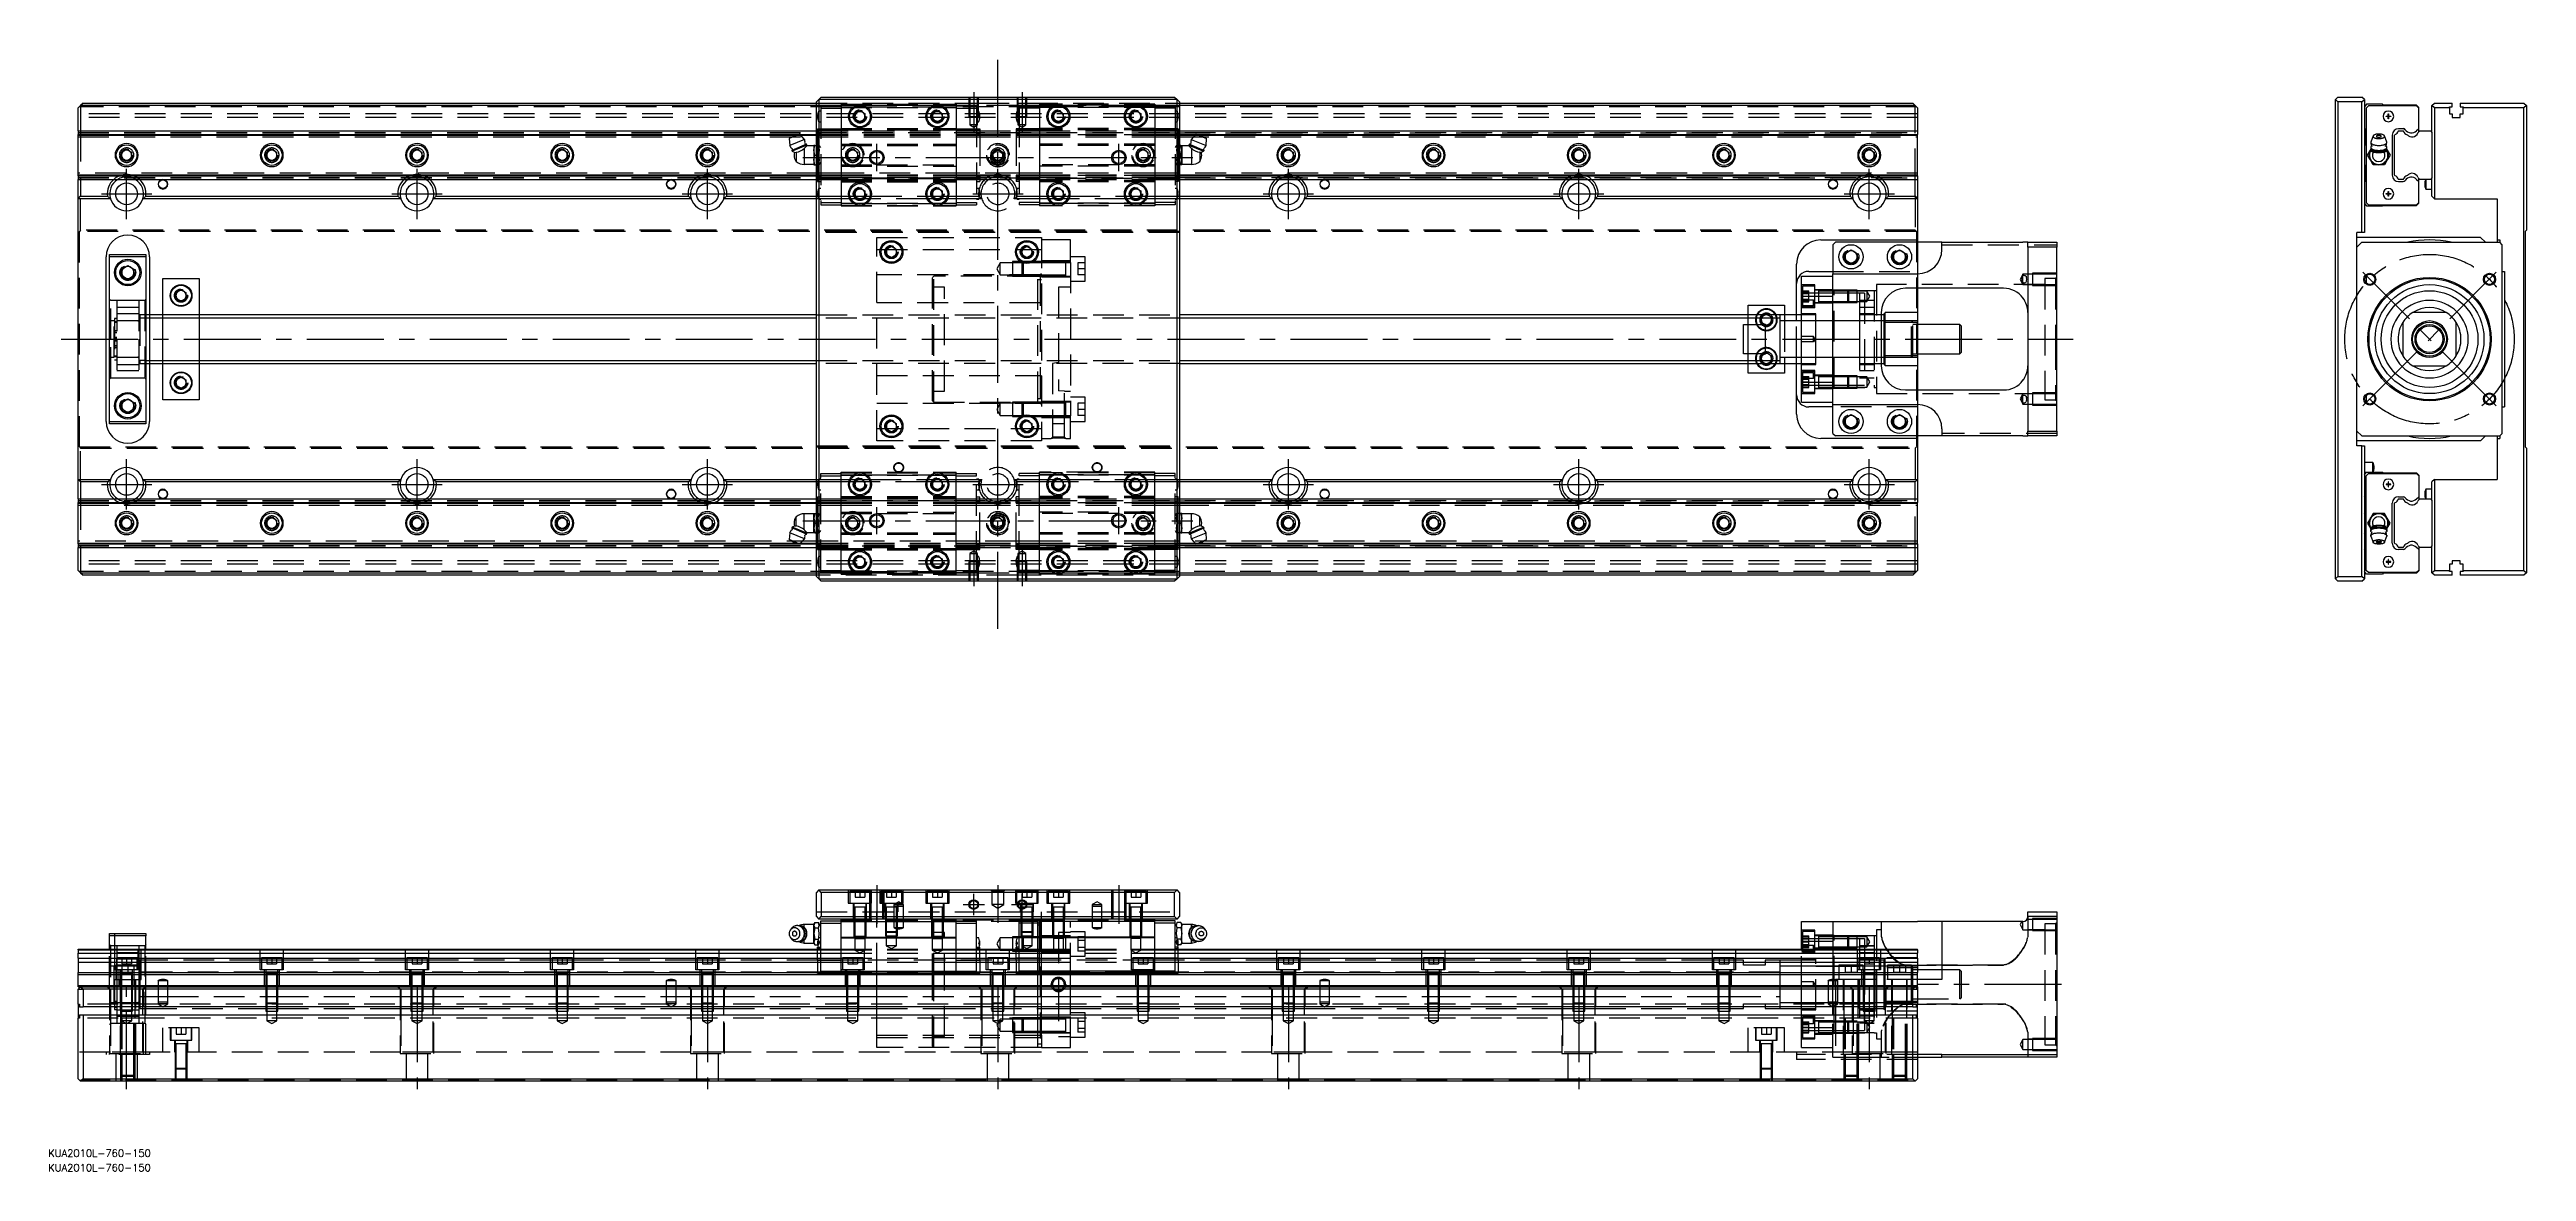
# Model space of a CAD drawing. Extents: x -12 to 1012, y -344 to 120.
import ezdxf

# ---------------------------------------------------------------- set-up
doc = ezdxf.new("R2010")
doc.units = 0
doc.linetypes.add('CENTER', pattern=[50.8, 31.75, -6.35, 6.35, -6.35])
doc.linetypes.add('DASHED', pattern=[19.05, 12.7, -6.35])
doc.layers.get('0').update_dxf_attribs({"linetype": 'CONTINUOUS'})
doc.layers.add('CENTER', color=1, linetype='CENTER')
doc.styles.get("Standard").update_dxf_attribs({"font": 'txt.shx', "height": 3, "bigfont": 'bigfont.shx'})

# ---------------------------------------------------------------- blocks, each defined once
blk = doc.blocks.new('*U2')
at = {"color": 7, "linetype": 'CONTINUOUS'}
blk.add_text('KUA2010L-760-150', height=3, dxfattribs=at).set_placement((-12.4, -343.7))
blk = doc.blocks.new('*U3')
at = {"color": 7, "linetype": 'CONTINUOUS'}
blk.add_text('KUA2010L-760-150', height=3, dxfattribs=at).set_placement((-12.4, -337.7))

msp = doc.modelspace()

# ---------------------------------------------------------------- linework, layer by layer
at = {"color": 7, "linetype": 'CONTINUOUS'}
for p, q in [((1, 96.5), (0, 95.5)), ((0, 86), (0, 95.5)), ((2, 97.5), (1, 96.5)), ((1, 96.5), (1, 86)), ((305, 96.5), (1, 96.5)), ((2, 97.5), (305, 97.5)), ((305, 98), (306, 99)), ((305, -98), (305, 98)), ((306, 99), (307, 100)), ((306, 99), (306, -99)), ((454, 99), (306, 99)), ((307, 100), (453, 100)), ((321, 93.2), (323, 94.3)), ((321, 90.8), (321, 93.2)), ((323, 94.3), (325, 93.2)), ((325, 93.2), (325, 90.8)), ((353, 93.2), (355, 94.3)), ((353, 90.8), (353, 93.2)), ((355, 94.3), (357, 93.2)), ((357, 93.2), (357, 90.8)), ((403, 93.2), (405, 94.3)), ((403, 90.8), (403, 93.2)), ((405, 94.3), (407, 93.2)), ((407, 93.2), (407, 90.8)), ((435, 93.2), (437, 94.3)), ((435, 90.8), (435, 93.2)), ((437, 94.3), (439, 93.2)), ((439, 93.2), (439, 90.8)), ((453, 100), (454, 99)), ((454, 99), (455, 98)), ((454, -99), (454, 99)), ((455, 98), (455, -98)), ((455, 97.5), (758, 97.5)), ((759, 96.5), (455, 96.5)), ((759, 96.5), (758, 97.5)), ((760, 95.5), (759, 96.5)), ((759, 86), (759, 96.5)), ((760, 95.5), (760, 86)), ((933.6, 100), (932.6, 99)), ((932.6, -99), (932.6, 99)), ((932.6, 99), (933.6, 98)), ((933.6, 100), (943.5, 100)), ((933.6, 98), (933.6, -98)), ((943.5, 98), (933.6, 98)), ((944.6, 99), (943.5, 100)), ((943.5, 98), (944.6, 99)), ((943.5, 44), (943.5, 98)), ((944.6, 99), (944.6, 44)), ((945.5, 97), (944.6, 96)), ((946.3, 96.4), (945.3, 95.4)), ((945.3, 95.4), (945.3, 56.5)), ((952.1, 97), (945.5, 97)), ((966.1, 96.4), (946.3, 96.4)), ((952.3, 96.7), (952.1, 97)), ((966.1, 96.7), (952.3, 96.7)), ((954.4, 92.1), (954.4, 93)), ((954.4, 93), (954.6, 93)), ((954.6, 93), (954.6, 92.1)), ((967.1, 95.7), (966.1, 96.7)), ((967.1, 95.4), (966.1, 96.4)), ((967.1, 95.4), (967.1, 95.7)), ((967.1, 86.9), (967.1, 95.4)), ((972.5, 96.5), (973.5, 97.5)), ((972.5, 85.4), (972.5, 96.5)), ((973.5, 95.5), (972.5, 96.5)), ((973.5, 97.5), (980.8, 97.5)), ((973.5, 95.5), (973.5, 58)), ((979.7, 95.5), (973.5, 95.5)), ((979.7, 96), (980.8, 96)), ((979.7, 95.5), (979.7, 96)), ((979.7, 95.5), (979.7, 93)), ((979.7, 93), (980.8, 93)), ((980.8, 96), (980.8, 97.5)), ((980.8, 93), (980.8, 91.5)), ((984.2, 97.5), (1010.5, 97.5)), ((984.2, 97.5), (984.2, 96)), ((984.2, 96), (985.4, 96)), ((984.2, 91.5), (984.2, 93)), ((984.2, 93), (985.4, 93)), ((985.4, 96), (985.4, 95.5)), ((985.4, 93), (985.4, 95.5)), ((1010.5, 95.5), (985.4, 95.5)), ((1010.5, 97.5), (1011.5, 96.5)), ((1011.5, 96.5), (1010.5, 95.5)), ((1010.5, -95.5), (1010.5, 95.5)), ((1011.5, 96.5), (1011.5, 45)), ((0, 86), (0, 84.5)), ((0, 86), (305, 86)), ((0, 84.5), (297.7, 84.5)), ((0, 84.2), (0, 84.5)), ((0, 67.8), (0, 84.2)), ((0, 84.2), (297, 84.2)), ((298.2, 84.7), (293.8, 82.8)), ((293.8, 82.8), (294, 80)), ((300.1, 82.5), (294, 80)), ((300.1, 82.5), (298.2, 84.7)), ((298.4, 84.5), (305, 84.5)), ((298.6, 84.2), (305, 84.2)), ((323, 89.7), (321, 90.8)), ((325, 90.8), (323, 89.7)), ((355, 89.7), (353, 90.8)), ((357, 90.8), (355, 89.7)), ((405, 89.7), (403, 90.8)), ((407, 90.8), (405, 89.7)), ((437, 89.7), (435, 90.8)), ((439, 90.8), (437, 89.7)), ((455, 86), (760, 86)), ((455, 84.5), (461.6, 84.5)), ((455, 84.2), (461.4, 84.2)), ((461.8, 84.7), (459.9, 82.5)), ((459.9, 82.5), (466, 80)), ((461.8, 84.7), (466.2, 82.8)), ((462.3, 84.5), (760, 84.5)), ((463, 84.2), (760, 84.2)), ((466, 80), (466.2, 82.8)), ((760, 86), (760, 84.5)), ((760, 84.2), (760, 84.5)), ((760, 67.8), (760, 84.2)), ((944.6, 87), (945.1, 86.5)), ((945.1, 86.5), (945.1, 80.5)), ((948.2, 83.9), (947.3, 81.4)), ((948.3, 84.1), (948.2, 84)), ((948.2, 84), (948.2, 83.9)), ((948.2, 84), (948.2, 84)), ((948.2, 83.9), (948.2, 83.8)), ((948.2, 83.8), (948.2, 83.7)), ((948.2, 83.7), (948.2, 83.6)), ((948.2, 83.7), (948.2, 83.7)), ((948.2, 83.6), (948.2, 83.5)), ((948.2, 83.5), (948.3, 83.4)), ((948.4, 84.1), (948.3, 84.1)), ((948.3, 83.4), (948.4, 83.4)), ((948.5, 84.3), (948.4, 84.2)), ((948.4, 84.2), (948.4, 84.1)), ((948.4, 83.4), (948.5, 83.3)), ((948.6, 84.3), (948.5, 84.3)), ((948.5, 83.3), (948.6, 83.2)), ((948.7, 84.4), (948.6, 84.3)), ((948.6, 83.2), (948.7, 83.2)), ((948.8, 84.4), (948.7, 84.4)), ((948.7, 83.2), (948.9, 83.1)), ((949, 84.5), (948.8, 84.4)), ((948.9, 83.1), (949, 83)), ((949.1, 84.5), (949, 84.5)), ((949, 83), (949.2, 83)), ((949.2, 84.5), (949.1, 84.5)), ((949.4, 84.6), (949.2, 84.5)), ((949.2, 83), (949.4, 83)), ((949.6, 84.6), (949.4, 84.6)), ((949.4, 83), (949.6, 82.9)), ((949.7, 84.6), (949.6, 84.6)), ((949.7, 84), (949.6, 83.9)), ((949.6, 83.9), (949.6, 83.8)), ((949.6, 83.9), (949.6, 83.9)), ((949.6, 83.9), (949.6, 83.9)), ((949.6, 83.8), (949.6, 83.8)), ((949.6, 83.8), (949.6, 83.8)), ((949.6, 83.8), (949.6, 83.7)), ((949.6, 83.7), (949.6, 83.6)), ((949.6, 83.7), (949.6, 83.7)), ((949.6, 83.7), (949.6, 83.7)), ((949.6, 83.6), (949.7, 83.6)), ((949.6, 83.6), (949.6, 83.6)), ((949.6, 82.9), (949.7, 82.9)), ((949.9, 84.6), (949.7, 84.6)), ((949.7, 84), (949.7, 84)), ((949.8, 84), (949.7, 84)), ((949.7, 83.6), (949.7, 83.5)), ((949.7, 83.5), (949.8, 83.5)), ((949.7, 82.9), (949.9, 82.9)), ((949.9, 84.1), (949.8, 84)), ((949.8, 84), (949.8, 84)), ((949.8, 83.5), (949.9, 83.5)), ((949.8, 83.5), (949.8, 83.5)), ((950, 84.7), (949.9, 84.6)), ((950, 84.1), (949.9, 84.1)), ((949.9, 83.5), (950, 83.4)), ((949.9, 82.9), (950.1, 82.9)), ((950.2, 84.7), (950, 84.7)), ((950.1, 84.1), (950, 84.1)), ((950, 83.4), (950.1, 83.4)), ((950.1, 84.1), (950.1, 84.1)), ((950.2, 84.1), (950.1, 84.1)), ((950.1, 83.4), (950.2, 83.4)), ((950.1, 83.4), (950.1, 83.4)), ((950.1, 82.9), (950.3, 82.8)), ((950.4, 84.7), (950.2, 84.7)), ((950.3, 84.1), (950.2, 84.1)), ((950.2, 83.4), (950.3, 83.4)), ((950.4, 84.1), (950.3, 84.1)), ((950.3, 83.4), (950.4, 83.4)), ((950.3, 82.8), (950.5, 82.8)), ((950.5, 84.7), (950.4, 84.7)), ((950.5, 84.1), (950.4, 84.1)), ((950.4, 83.4), (950.5, 83.4)), ((950.7, 84.7), (950.5, 84.7)), ((950.5, 84.1), (950.5, 84.1)), ((950.6, 84.1), (950.5, 84.1)), ((950.5, 83.4), (950.6, 83.4)), ((950.5, 83.4), (950.5, 83.4)), ((950.5, 82.8), (950.8, 82.8)), ((950.7, 84.1), (950.6, 84.1)), ((950.6, 83.4), (950.7, 83.4)), ((950.9, 84.7), (950.7, 84.7)), ((950.8, 84.1), (950.7, 84.1)), ((950.7, 83.4), (950.8, 83.4)), ((950.9, 84.1), (950.8, 84.1)), ((950.8, 83.4), (950.9, 83.4)), ((950.8, 82.8), (951, 82.9)), ((951.1, 84.7), (950.9, 84.7)), ((951, 84.1), (950.9, 84.1)), ((950.9, 83.4), (951, 83.4)), ((951, 84.1), (951, 84.1)), ((951.1, 84.1), (951, 84.1)), ((951, 83.4), (951.1, 83.4)), ((951, 83.4), (951, 83.4)), ((951, 82.9), (951.2, 82.9)), ((951.2, 84.6), (951.1, 84.7)), ((951.2, 84.1), (951.1, 84.1)), ((951.1, 83.4), (951.2, 83.5)), ((951.4, 84.6), (951.2, 84.6)), ((951.3, 84), (951.2, 84.1)), ((951.2, 83.5), (951.3, 83.5)), ((951.2, 82.9), (951.4, 82.9)), ((951.3, 84), (951.3, 84)), ((951.4, 84), (951.3, 84)), ((951.3, 83.5), (951.4, 83.5)), ((951.3, 83.5), (951.3, 83.5)), ((951.5, 84.6), (951.4, 84.6)), ((951.4, 84), (951.4, 84)), ((951.5, 83.9), (951.4, 84)), ((951.4, 83.6), (951.5, 83.6)), ((951.4, 83.5), (951.4, 83.6)), ((951.4, 82.9), (951.5, 82.9)), ((951.7, 84.6), (951.5, 84.6)), ((951.5, 83.9), (951.5, 83.9)), ((951.5, 83.9), (951.5, 83.9)), ((951.5, 83.8), (951.5, 83.9)), ((951.5, 83.8), (951.5, 83.8)), ((951.5, 83.8), (951.5, 83.8)), ((951.5, 83.7), (951.5, 83.8)), ((951.5, 83.7), (951.5, 83.7)), ((951.5, 83.7), (951.5, 83.7)), ((951.5, 83.6), (951.5, 83.7)), ((951.5, 83.6), (951.5, 83.6)), ((951.5, 82.9), (951.7, 83)), ((951.9, 84.5), (951.7, 84.6)), ((951.7, 83), (951.9, 83)), ((952, 84.5), (951.9, 84.5)), ((951.9, 83), (952.1, 83)), ((952.1, 84.5), (952, 84.5)), ((952.3, 84.4), (952.1, 84.5)), ((952.1, 83), (952.2, 83.1)), ((952.2, 83.1), (952.4, 83.2)), ((952.4, 84.4), (952.3, 84.4)), ((952.5, 84.3), (952.4, 84.4)), ((952.4, 83.2), (952.5, 83.2)), ((952.6, 84.3), (952.5, 84.3)), ((952.5, 83.2), (952.6, 83.3)), ((952.7, 84.2), (952.6, 84.3)), ((952.6, 83.3), (952.7, 83.4)), ((952.7, 84.1), (952.7, 84.2)), ((952.8, 84.1), (952.7, 84.1)), ((952.7, 83.4), (952.8, 83.4)), ((952.9, 84), (952.8, 84.1)), ((952.8, 83.4), (952.9, 83.5)), ((952.9, 84), (952.9, 84)), ((952.9, 83.9), (952.9, 84)), ((952.9, 83.8), (952.9, 83.9)), ((953.8, 81.4), (952.9, 83.9)), ((952.9, 83.7), (952.9, 83.8)), ((952.9, 83.7), (952.9, 83.7)), ((952.9, 83.6), (952.9, 83.7)), ((952.9, 83.5), (952.9, 83.6)), ((953.6, 91.9), (953.6, 92.1)), ((953.6, 92.1), (954.4, 92.1)), ((954.4, 91.9), (953.6, 91.9)), ((954.4, 92.1), (954.5, 92)), ((954.4, 91.9), (954.5, 92)), ((954.4, 91), (954.4, 91.9)), ((954.6, 91), (954.4, 91)), ((954.6, 92.1), (954.5, 92)), ((954.6, 91.9), (954.5, 92)), ((954.6, 92.1), (955.5, 92.1)), ((954.6, 91.9), (954.6, 91)), ((955.5, 91.9), (954.6, 91.9)), ((955.5, 92.1), (955.5, 91.9)), ((956.1, 84.3), (956.1, 67.7)), ((957, 84.2), (957.2, 84.5)), ((957, 67.8), (957, 84.2)), ((958.6, 86), (960.7, 86)), ((960.6, 86.9), (958.7, 86.9)), ((967.1, 86.9), (966.1, 86)), ((966.6, 85.2), (967.1, 85.6)), ((967.1, 85.6), (967.1, 86.9)), ((967.1, 85.6), (967.5, 86)), ((967.5, 86), (972, 86)), ((972, 86), (972.5, 85.4)), ((972.5, 85.4), (972.5, 66.6)), ((980.8, 91.5), (984.2, 91.5)), ((18, 77.2), (20, 78.3)), ((18, 74.8), (18, 77.2)), ((20, 73.7), (18, 74.8)), ((20, 78.3), (22, 77.2)), ((22, 74.8), (20, 73.7)), ((22, 77.2), (22, 74.8)), ((78, 77.2), (80, 78.3)), ((78, 74.8), (78, 77.2)), ((80, 73.7), (78, 74.8)), ((80, 78.3), (82, 77.2)), ((82, 74.8), (80, 73.7)), ((82, 77.2), (82, 74.8)), ((138, 77.2), (140, 78.3)), ((138, 74.8), (138, 77.2)), ((140, 73.7), (138, 74.8)), ((140, 78.3), (142, 77.2)), ((142, 74.8), (140, 73.7)), ((142, 77.2), (142, 74.8)), ((198, 77.2), (200, 78.3)), ((198, 74.8), (198, 77.2)), ((200, 73.7), (198, 74.8)), ((200, 78.3), (202, 77.2)), ((202, 74.8), (200, 73.7)), ((202, 77.2), (202, 74.8)), ((258, 77.2), (260, 78.3)), ((258, 74.8), (258, 77.2)), ((260, 73.7), (258, 74.8)), ((260, 78.3), (262, 77.2)), ((262, 74.8), (260, 73.7)), ((262, 77.2), (262, 74.8)), ((300.9, 80.5), (294.8, 77.9)), ((295, 78.4), (294.8, 77.9)), ((294.8, 77.9), (295, 77.6)), ((301.1, 80.1), (295, 77.6)), ((295, 77.6), (296.1, 77.1)), ((295.9, 77.1), (296.6, 77.2)), ((296.6, 77.2), (296.6, 73.4)), ((300, 78.8), (301.1, 79.8)), ((300, 78.8), (300, 72.2)), ((300, 72.2), (304, 72.2)), ((300.9, 80.5), (300.4, 80.7)), ((301.1, 80.1), (300.9, 80.5)), ((300.9, 79.6), (301.1, 80.1)), ((304, 79.8), (301.1, 79.8)), ((304.4, 80), (304, 80)), ((304, 80), (304, 78)), ((304, 78), (304.4, 80)), ((304, 78), (304, 74)), ((304.4, 76), (304, 78)), ((304, 74), (304.4, 76)), ((304, 74), (304, 72)), ((304.4, 72), (304, 74)), ((304, 72), (304.4, 72)), ((304.4, 80), (305, 80)), ((304.4, 76), (305, 76)), ((304.4, 72), (305, 72)), ((455.6, 80), (455, 80)), ((455.6, 76), (455, 76)), ((455.6, 72), (455, 72)), ((455.6, 80), (456, 80)), ((456, 78), (455.6, 80)), ((455.6, 76), (456, 78)), ((456, 74), (455.6, 76)), ((455.6, 72), (456, 74)), ((456, 72), (455.6, 72)), ((456, 80), (456, 78)), ((458.9, 79.8), (456, 79.8)), ((456, 78), (456, 74)), ((456, 74), (456, 72)), ((456, 72.2), (460, 72.2)), ((459.1, 80.5), (458.9, 80.1)), ((458.9, 80.1), (459.1, 79.6)), ((458.9, 80.1), (465, 77.6)), ((460, 78.8), (458.9, 79.8)), ((459.6, 80.7), (459.1, 80.5)), ((459.1, 80.5), (465.2, 77.9)), ((460, 78.8), (460, 72.2)), ((464.1, 77.1), (463.4, 77.2)), ((463.4, 77.2), (463.4, 73.4)), ((463.9, 77.1), (465, 77.6)), ((465.2, 77.9), (465, 78.4)), ((465, 77.6), (465.2, 77.9)), ((498, 77.2), (500, 78.3)), ((498, 74.8), (498, 77.2)), ((500, 73.7), (498, 74.8)), ((500, 78.3), (502, 77.2)), ((502, 74.8), (500, 73.7)), ((502, 77.2), (502, 74.8)), ((558, 77.2), (560, 78.3)), ((558, 74.8), (558, 77.2)), ((560, 73.7), (558, 74.8)), ((560, 78.3), (562, 77.2)), ((562, 74.8), (560, 73.7)), ((562, 77.2), (562, 74.8)), ((618, 77.2), (620, 78.3)), ((618, 74.8), (618, 77.2)), ((620, 73.7), (618, 74.8)), ((620, 78.3), (622, 77.2)), ((622, 74.8), (620, 73.7)), ((622, 77.2), (622, 74.8)), ((678, 77.2), (680, 78.3)), ((678, 74.8), (678, 77.2)), ((680, 73.7), (678, 74.8)), ((680, 78.3), (682, 77.2)), ((682, 74.8), (680, 73.7)), ((682, 77.2), (682, 74.8)), ((738, 77.2), (740, 78.3)), ((738, 74.8), (738, 77.2)), ((740, 73.7), (738, 74.8)), ((740, 78.3), (742, 77.2)), ((742, 74.8), (740, 73.7)), ((742, 77.2), (742, 74.8)), ((945.1, 80.5), (944.6, 80)), ((944.6, 72), (945.1, 71.5)), ((945.9, 76), (947.1, 78)), ((947.1, 74), (945.9, 76)), ((947.1, 78), (947.4, 78.5)), ((948.2, 72), (947.1, 74)), ((947.3, 81.4), (947.2, 81.3)), ((947.2, 81.3), (947.3, 81.2)), ((947.3, 81.2), (947.3, 81.1)), ((947.3, 81.1), (947.3, 81)), ((947.3, 81), (947.4, 80.9)), ((947.3, 79.5), (947.3, 79.4)), ((947.4, 79.5), (947.3, 79.5)), ((947.3, 79.4), (947.3, 79.3)), ((947.3, 79.3), (947.2, 79.2)), ((947.3, 79.3), (947.3, 79.3)), ((947.2, 79.2), (947.3, 79.1)), ((947.2, 79.2), (947.2, 78.8)), ((947.3, 79.1), (947.3, 79)), ((947.3, 79), (947.3, 78.9)), ((947.3, 78.9), (947.4, 78.8)), ((947.3, 78.8), (947.3, 78.7)), ((947.2, 78.8), (947.3, 78.8)), ((947.3, 78.7), (947.3, 78.6)), ((947.3, 78.6), (947.4, 78.5)), ((947.3, 78.6), (947.3, 78.6)), ((947.4, 80.9), (947.5, 80.8)), ((947.5, 79.7), (947.4, 79.6)), ((947.4, 79.6), (947.4, 79.5)), ((947.4, 78.8), (947.5, 78.7)), ((947.4, 78.5), (947.4, 78.4)), ((947.4, 78.4), (947.5, 78.4)), ((947.5, 80.8), (947.6, 80.7)), ((947.6, 79.8), (947.5, 79.7)), ((947.5, 79.7), (947.5, 79.7)), ((947.5, 78.7), (947.6, 78.6)), ((947.5, 78.4), (947.5, 78.3)), ((947.5, 78.3), (947.7, 78.2)), ((947.5, 78.3), (947.5, 78.3)), ((947.5, 78.2), (947.5, 78.3)), ((947.5, 78.3), (948.5, 77.5)), ((947.5, 78.1), (947.5, 78.2)), ((947.5, 78.1), (947.5, 78.1)), ((947.5, 78), (947.5, 78.1)), ((947.5, 77.9), (947.5, 78)), ((947.5, 77.8), (947.5, 77.9)), ((947.5, 77.8), (947.5, 77.8)), ((947.5, 77.7), (947.5, 77.8)), ((947.5, 77.7), (947.5, 77.7)), ((947.5, 77.6), (947.5, 77.7)), ((947.6, 77.6), (947.5, 77.6)), ((947.6, 80.7), (947.7, 80.6)), ((947.6, 78.6), (947.7, 78.5)), ((947.6, 77.5), (947.6, 77.6)), ((947.7, 77.5), (947.6, 77.5)), ((947.7, 80.6), (947.9, 80.5)), ((947.7, 78.5), (947.9, 78.4)), ((947.7, 78.2), (947.8, 78.1)), ((947.7, 77.4), (947.7, 77.5)), ((947.8, 77.4), (947.7, 77.4)), ((947.8, 78.1), (948, 78)), ((947.9, 77.3), (947.8, 77.4)), ((947.9, 80.5), (948, 80.4)), ((947.9, 78.4), (948, 78.4)), ((948, 77.3), (947.9, 77.3)), ((948, 80.4), (948.2, 80.4)), ((948, 78.4), (948.2, 78.3)), ((948, 78), (948.1, 78)), ((948, 77.2), (948, 77.3)), ((948.1, 77.2), (948, 77.2)), ((948.1, 78), (948.3, 77.9)), ((948.2, 77.2), (948.1, 77.2)), ((948.2, 80.4), (948.4, 80.3)), ((948.2, 78.3), (948.4, 78.2)), ((950.5, 72), (948.2, 72)), ((948.3, 77.9), (948.5, 77.8)), ((948.4, 80.3), (948.6, 80.2)), ((948.4, 78.2), (948.6, 78.2)), ((948.5, 77.8), (948.8, 77.8)), ((948.7, 77.4), (948.5, 77.5)), ((948.6, 80.2), (948.8, 80.2)), ((948.6, 78.2), (948.8, 78.1)), ((948.9, 77.3), (948.7, 77.4)), ((948.8, 80.2), (949.1, 80.1)), ((948.8, 78.1), (949.1, 78.1)), ((948.8, 77.8), (949, 77.7)), ((949, 77.7), (949.2, 77.7)), ((949.1, 80.1), (949.3, 80.1)), ((949.1, 78.1), (949.3, 78)), ((949.2, 77.7), (949.5, 77.6)), ((949.3, 80.1), (949.5, 80.1)), ((949.3, 78), (949.5, 78)), ((949.5, 80.1), (949.8, 80)), ((949.5, 78), (949.8, 78)), ((949.5, 77.6), (949.7, 77.6)), ((949.7, 77.6), (950, 77.6)), ((949.8, 80), (950, 80)), ((949.8, 78), (950, 77.9)), ((950, 80), (950.3, 80)), ((950, 77.9), (950.3, 77.9)), ((950, 77.6), (950.3, 77.6)), ((950.3, 80), (950.5, 80)), ((950.3, 77.9), (950.5, 77.9)), ((950.3, 77.6), (950.5, 77.6)), ((950.5, 77.9), (950.8, 77.9)), ((950.5, 77.6), (950.8, 77.6)), ((952.9, 72), (950.5, 72)), ((950.5, 80), (950.8, 80)), ((950.8, 80), (951.1, 80)), ((950.8, 77.9), (951.1, 77.9)), ((950.8, 77.6), (951.1, 77.6)), ((951.1, 80), (951.3, 80)), ((951.1, 77.9), (951.3, 78)), ((951.1, 77.6), (951.4, 77.6)), ((951.3, 80), (951.6, 80.1)), ((951.3, 78), (951.6, 78)), ((951.4, 77.6), (951.6, 77.6)), ((951.6, 80.1), (951.8, 80.1)), ((951.6, 78), (951.8, 78)), ((951.6, 77.6), (951.9, 77.7)), ((951.8, 80.1), (952, 80.1)), ((951.8, 78), (952, 78.1)), ((951.9, 77.7), (952.1, 77.7)), ((952, 80.1), (952.3, 80.2)), ((952, 78.1), (952.3, 78.1)), ((952.1, 77.7), (952.3, 77.8)), ((952.3, 77.3), (952.1, 77.2)), ((952.3, 80.2), (952.5, 80.2)), ((952.3, 78.1), (952.5, 78.2)), ((952.3, 77.8), (952.6, 77.8)), ((952.6, 77.5), (952.3, 77.3)), ((952.5, 80.2), (952.7, 80.3)), ((952.5, 78.2), (952.7, 78.2)), ((952.6, 77.5), (953.6, 78.3)), ((952.6, 77.8), (952.8, 77.9)), ((952.7, 80.3), (952.9, 80.4)), ((952.7, 78.2), (952.9, 78.3)), ((952.8, 77.9), (953, 78)), ((952.9, 80.4), (953.1, 80.4)), ((952.9, 78.3), (953.1, 78.4)), ((953, 77.2), (952.9, 77.2)), ((954, 74), (952.9, 72)), ((953, 78), (953.1, 78)), ((953.1, 77.2), (953, 77.2)), ((953.1, 80.4), (953.2, 80.5)), ((953.1, 78.4), (953.2, 78.4)), ((953.1, 78), (953.3, 78.1)), ((953.1, 77.3), (953.1, 77.2)), ((953.2, 77.3), (953.1, 77.3)), ((953.2, 80.5), (953.4, 80.6)), ((953.2, 78.4), (953.4, 78.5)), ((953.3, 77.4), (953.2, 77.3)), ((953.3, 78.1), (953.4, 78.2)), ((953.4, 77.4), (953.3, 77.4)), ((953.4, 80.6), (953.5, 80.7)), ((953.4, 78.5), (953.5, 78.6)), ((953.4, 78.2), (953.6, 78.3)), ((953.4, 77.5), (953.4, 77.4)), ((953.5, 77.5), (953.4, 77.5)), ((953.5, 80.7), (953.6, 80.8)), ((953.6, 79.7), (953.5, 79.8)), ((953.5, 78.6), (953.6, 78.7)), ((953.5, 77.6), (953.5, 77.5)), ((953.6, 77.6), (953.5, 77.6)), ((953.6, 80.8), (953.7, 80.9)), ((953.6, 79.7), (953.6, 79.7)), ((953.7, 79.6), (953.6, 79.7)), ((953.6, 78.7), (953.7, 78.8)), ((953.6, 78.4), (953.7, 78.4)), ((953.6, 78.3), (953.6, 78.4)), ((953.6, 78.3), (953.6, 78.2)), ((953.6, 78.3), (953.6, 78.3)), ((953.6, 78.2), (953.6, 78.1)), ((953.6, 78.1), (953.6, 78)), ((953.6, 78.1), (953.6, 78.1)), ((953.6, 78), (953.6, 77.9)), ((953.6, 77.9), (953.6, 77.8)), ((953.6, 77.8), (953.6, 77.7)), ((953.6, 77.8), (953.6, 77.8)), ((953.6, 77.7), (953.6, 77.6)), ((953.6, 77.7), (953.6, 77.7)), ((953.7, 80.9), (953.8, 81)), ((953.7, 79.5), (953.7, 79.6)), ((953.8, 79.5), (953.7, 79.5)), ((953.7, 78.8), (953.8, 78.9)), ((953.7, 78.5), (953.8, 78.6)), ((953.7, 78.4), (953.7, 78.5)), ((953.7, 78.5), (954, 78)), ((953.8, 81.3), (953.8, 81.4)), ((953.8, 81.2), (953.8, 81.3)), ((953.8, 81.1), (953.8, 81.2)), ((953.8, 81), (953.8, 81.1)), ((953.8, 79.4), (953.8, 79.5)), ((953.8, 79.3), (953.8, 79.4)), ((953.8, 79.3), (953.8, 79.3)), ((953.8, 79.2), (953.8, 79.3)), ((953.8, 79.1), (953.8, 79.2)), ((953.8, 78.8), (953.8, 79.2)), ((953.8, 79), (953.8, 79.1)), ((953.8, 78.9), (953.8, 79)), ((953.8, 78.8), (953.8, 78.8)), ((953.8, 78.7), (953.8, 78.8)), ((953.8, 78.6), (953.8, 78.7)), ((953.8, 78.6), (953.8, 78.6)), ((954, 78), (955.2, 76)), ((955.2, 76), (954, 74)), ((0, 67.5), (0, 67.8)), ((0, 67.8), (305, 67.8)), ((0, 67.5), (0, 66)), ((0, 67.5), (305, 67.5)), ((0, 58), (0, 66)), ((0, 66), (305, 66)), ((1, 66), (1, 59)), ((321, 61.2), (323, 62.3)), ((323, 62.3), (325, 61.2)), ((353, 61.2), (355, 62.3)), ((355, 62.3), (357, 61.2)), ((403, 61.2), (405, 62.3)), ((405, 62.3), (407, 61.2)), ((435, 61.2), (437, 62.3)), ((437, 62.3), (439, 61.2)), ((455, 67.8), (760, 67.8)), ((455, 67.5), (760, 67.5)), ((455, 66), (760, 66)), ((759, 59), (759, 66)), ((760, 67.5), (760, 67.8)), ((760, 67.5), (760, 66)), ((760, 66), (760, 58)), ((945.1, 65.5), (944.6, 65)), ((945.1, 71.5), (945.1, 65.5)), ((957.2, 67.5), (957, 67.8)), ((960.7, 66), (958.6, 66)), ((958.7, 65.1), (960.6, 65.1)), ((966.1, 66), (967.1, 65.1)), ((967.5, 66), (966.6, 66.8)), ((967.1, 65.1), (967.1, 66.4)), ((967.1, 56.5), (967.1, 65.1)), ((972, 66), (967.5, 66)), ((969.5, 64.1), (969.5, 63.9)), ((970, 66), (970, 62)), ((970, 62), (972.5, 62)), ((972.5, 66.6), (972, 66)), ((972.5, 66), (972, 66)), ((972.5, 59), (972.5, 66.6)), ((0, 58), (1, 59)), ((0, -58), (0, 58)), ((13.3, 58), (0, 58)), ((1, 59), (12.1, 59)), ((13.3, 58), (12.1, 59)), ((26.7, 58), (27.9, 59)), ((133.3, 58), (26.7, 58)), ((27.9, 59), (132.1, 59)), ((133.3, 58), (132.1, 59)), ((146.7, 58), (147.9, 59)), ((253.3, 58), (146.7, 58)), ((147.9, 59), (252.1, 59)), ((253.3, 58), (252.1, 59)), ((266.7, 58), (267.9, 59)), ((305, 58), (266.7, 58)), ((267.9, 59), (305, 59)), ((321, 58.8), (321, 61.2)), ((323, 57.7), (321, 58.8)), ((325, 58.8), (323, 57.7)), ((325, 61.2), (325, 58.8)), ((353, 58.8), (353, 61.2)), ((355, 57.7), (353, 58.8)), ((357, 58.8), (355, 57.7)), ((357, 61.2), (357, 58.8)), ((403, 58.8), (403, 61.2)), ((405, 57.7), (403, 58.8)), ((407, 58.8), (405, 57.7)), ((407, 61.2), (407, 58.8)), ((435, 58.8), (435, 61.2)), ((437, 57.7), (435, 58.8)), ((439, 58.8), (437, 57.7)), ((439, 61.2), (439, 58.8)), ((455, 59), (492.1, 59)), ((493.3, 58), (455, 58)), ((493.3, 58), (492.1, 59)), ((506.7, 58), (507.9, 59)), ((613.3, 58), (506.7, 58)), ((507.9, 59), (612.1, 59)), ((613.3, 58), (612.1, 59)), ((626.7, 58), (627.9, 59)), ((733.3, 58), (626.7, 58)), ((627.9, 59), (732.1, 59)), ((733.3, 58), (732.1, 59)), ((746.7, 58), (747.9, 59)), ((760, 58), (746.7, 58)), ((747.9, 59), (759, 59)), ((759, 59), (760, 58)), ((760, 58), (760, 41)), ((944.6, 56), (945.5, 55)), ((945.3, 56.5), (946.3, 55.5)), ((945.5, 55), (952.1, 55)), ((946.3, 55.5), (966.1, 55.5)), ((952.1, 55), (952.3, 55.2)), ((952.3, 55.2), (966.1, 55.2)), ((953.6, 60.1), (954.4, 60.1)), ((953.6, 59.9), (953.6, 60.1)), ((954.4, 59.9), (953.6, 59.9)), ((954.4, 60.1), (954.4, 61)), ((954.4, 61), (954.6, 61)), ((954.4, 60.1), (954.5, 60)), ((954.4, 59.9), (954.5, 60)), ((954.4, 59), (954.4, 59.9)), ((954.6, 59), (954.4, 59)), ((954.6, 60.1), (954.5, 60)), ((954.6, 59.9), (954.5, 60)), ((954.6, 61), (954.6, 60.1)), ((954.6, 60.1), (955.5, 60.1)), ((955.5, 59.9), (954.6, 59.9)), ((954.6, 59.9), (954.6, 59)), ((955.5, 60.1), (955.5, 59.9)), ((966.1, 55.5), (967.1, 56.5)), ((966.1, 55.2), (967.1, 56.2)), ((967.1, 56.2), (967.1, 56.5)), ((972.5, 59), (973.5, 58)), ((973.5, 58), (999.5, 58)), ((999.5, 58), (999.5, 41)), ((720, 41), (760, 41)), ((760, 41), (760, 40)), ((943.5, 44), (941.5, 44)), ((941.5, 38), (941.5, 44)), ((992.6, 42), (941.5, 42)), ((944.6, 44), (943.5, 44)), ((994.6, 40), (992.6, 42)), ((999.5, 41), (999.5, 40)), ((999.5, 41), (1000.5, 41)), ((1000.5, 41), (1000.5, 40)), ((1011, 44.5), (1011.5, 45)), ((1011, 44.5), (1011, -44.5)), ((11.5, -34), (11.5, 34)), ((13, 34), (13, 35)), ((13, 35), (28, 35)), ((13, -34), (13, 34)), ((28, 34), (13, 34)), ((28, 35), (28, 34)), ((28, 34), (28, -34)), ((29.5, 34), (29.5, 10)), ((334, 37.2), (336, 38.3)), ((334, 34.8), (334, 37.2)), ((336, 33.7), (334, 34.8)), ((336, 38.3), (338, 37.2)), ((338, 34.8), (336, 33.7)), ((338, 37.2), (338, 34.8)), ((390, 37.2), (392, 38.3)), ((390, 34.8), (390, 37.2)), ((392, 33.7), (390, 34.8)), ((392, 38.3), (394, 37.2)), ((394, 34.8), (392, 33.7)), ((394, 37.2), (394, 34.8)), ((710, 10), (710, 31)), ((726, 40), (725, 39)), ((725, 39), (725, 27)), ((770, 40), (726, 40)), ((730, 35.4), (732.5, 36.9)), ((730, 32.6), (730, 35.4)), ((732.5, 31.1), (730, 32.6)), ((732.5, 36.9), (735, 35.4)), ((735, 32.6), (732.5, 31.1)), ((735, 35.4), (735, 32.6)), ((750, 35.4), (752.5, 36.9)), ((750, 32.6), (750, 35.4)), ((752.5, 31.1), (750, 32.6)), ((752.5, 36.9), (755, 35.4)), ((755, 32.6), (752.5, 31.1)), ((755, 35.4), (755, 32.6)), ((770, 40), (803.5, 40)), ((770, 37), (770, 40)), ((805.5, 40), (803.5, 40)), ((805.5, 40), (817.5, 40)), ((805.5, 38), (805.5, 40)), ((817.5, 38), (805.5, 38)), ((805.5, 38), (805.5, -38)), ((817.5, 40), (817.5, 38)), ((817.5, -38), (817.5, 38)), ((943.5, 40), (941.5, 38)), ((941.5, -38), (941.5, 38)), ((943.5, 40), (1000.5, 40)), ((1001.5, 39), (1000.5, 40)), ((1001.5, -39), (1001.5, 39)), ((18, 28.9), (20.5, 30.4)), ((18, 26.1), (18, 28.9)), ((20.5, 24.6), (18, 26.1)), ((20.5, 30.4), (23, 28.9)), ((23, 26.1), (20.5, 24.6)), ((23, 28.9), (23, 26.1)), ((35, 25), (50, 25)), ((35, 10), (35, 25)), ((50, 25), (50, 10)), ((712, 17.8), (712, 26)), ((712, 26), (725, 26)), ((715, 28), (725, 28)), ((725, 17.8), (725, 27)), ((725, 27), (760, 27)), ((795.5, 21), (755, 21)), ((760, 21), (760, 11)), ((803, 24.9), (803.1, 25.2)), ((803.1, 25.2), (803.2, 25.6)), ((803.2, 25.6), (803.3, 26)), ((803.3, 26), (803.5, 26.4)), ((803.5, 26.4), (803.7, 26.4)), ((803.5, 23.1), (803.5, 26.4)), ((803.6, 23.1), (803.5, 23.1)), ((803.8, 23.1), (803.6, 23.1)), ((803.7, 26.4), (803.9, 26.4)), ((804, 23.1), (803.8, 23.1)), ((803.9, 26.4), (804.2, 26.3)), ((804.3, 23.2), (804, 23.1)), ((804.2, 26.3), (804.4, 26.3)), ((804.5, 23.3), (804.3, 23.2)), ((804.4, 26.3), (804.6, 26.1)), ((804.7, 23.5), (804.5, 23.3)), ((804.6, 26.1), (804.8, 26)), ((804.9, 23.7), (804.7, 23.5)), ((804.8, 26), (804.9, 25.8)), ((804.9, 25.8), (805, 25.5)), ((805, 23.9), (804.9, 23.7)), ((805, 25.5), (805.1, 25.3)), ((805.1, 24.1), (805, 23.9)), ((945.5, 23.1), (945.5, 26.4)), ((1001.5, 28), (1002.5, 28)), ((1002.5, 28), (1002.5, -28)), ((40.5, 19.2), (42.5, 20.3)), ((40.5, 16.8), (40.5, 19.2)), ((42.5, 15.7), (40.5, 16.8)), ((42.5, 20.3), (44.5, 19.2)), ((44.5, 16.8), (42.5, 15.7)), ((44.5, 19.2), (44.5, 16.8)), ((690, 14), (705, 14)), ((690, 10), (690, 14)), ((697, 10), (697.5, 10.3)), ((697.5, 10.3), (698, 10)), ((705, 14), (705, 10)), ((712, -17.8), (712, 17.8)), ((712, 17.8), (725, 17.8)), ((725, -17.8), (725, 17.8)), ((725, -17.8), (725, 17.8)), ((745, 11), (745, -11)), ((746.3, 10.4), (746, 10.4)), ((746, 10.4), (746, 0)), ((746.6, 6.9), (746.6, 11)), ((760, 11), (746.6, 11)), ((760, 11), (760, 6.9)), ((978.5, 11), (964.6, 11)), ((305, 10), (28, 10)), ((703, 10), (455, 10)), ((688, -6), (688, 6)), ((688, 6), (697, 6)), ((697, 6), (697, -6)), ((712, 10), (703, 10)), ((703, 10), (703, -10)), ((703, 10), (703, -10)), ((746, 10), (745, 10)), ((746, 0), (746, -10.4)), ((746.6, -6.9), (746.6, 6.9)), ((760, 6.9), (746.6, 6.9)), ((760, 6.9), (760, -6.9)), ((777.5, 6), (760, 6)), ((778, 5.5), (777.5, 6)), ((777.5, -6), (777.5, 6)), ((778, 5.5), (778, -5.5)), ((960.5, 6.9), (960.5, -6.9)), ((982.5, -6.9), (982.5, 6.9)), ((28, -10), (305, -10)), ((29.5, -10), (29.5, -34)), ((35, -25), (35, -10)), ((50, -10), (50, -25)), ((455, -10), (703, -10)), ((697, -6), (688, -6)), ((690, -14), (690, -10)), ((697.5, -10.3), (697, -10)), ((698, -10), (697.5, -10.3)), ((703, -10), (712, -10)), ((705, -10), (705, -14)), ((710, -31), (710, -10)), ((745, -10), (746, -10)), ((746.6, -11), (746.6, -6.9)), ((760, -6.9), (746.6, -6.9)), ((760, -6), (777.5, -6)), ((760, -6.9), (760, -11)), ((777.5, -6), (778, -5.5)), ((40.5, -16.8), (42.5, -15.7)), ((40.5, -19.2), (40.5, -16.8)), ((42.5, -20.3), (40.5, -19.2)), ((42.5, -15.7), (44.5, -16.8)), ((44.5, -19.2), (42.5, -20.3)), ((44.5, -16.8), (44.5, -19.2)), ((705, -14), (690, -14)), ((712, -26), (712, -17.8)), ((712, -17.8), (725, -17.8)), ((725, -27), (725, -17.8)), ((746, -10.4), (746.3, -10.4)), ((760, -11), (746.6, -11)), ((760, -11), (760, -21)), ((964.6, -11), (978.5, -11)), ((18, -26.1), (20.5, -24.6)), ((18, -28.9), (18, -26.1)), ((20.5, -30.4), (18, -28.9)), ((20.5, -24.6), (23, -26.1)), ((23, -28.9), (20.5, -30.4)), ((23, -26.1), (23, -28.9)), ((50, -25), (35, -25)), ((712, -26), (725, -26)), ((725, -28), (715, -28)), ((725, -39), (725, -27)), ((725, -27), (760, -27)), ((755, -21), (795.5, -21)), ((803, -24.6), (803.1, -24.3)), ((803.1, -24.3), (803.2, -23.9)), ((803.2, -23.9), (803.3, -23.5)), ((803.3, -23.5), (803.5, -23.1)), ((803.5, -23.1), (803.7, -23.1)), ((803.5, -26.4), (803.5, -23.1)), ((803.6, -26.4), (803.5, -26.4)), ((803.8, -26.4), (803.6, -26.4)), ((803.7, -23.1), (803.9, -23.1)), ((804, -26.4), (803.8, -26.4)), ((803.9, -23.1), (804.2, -23.1)), ((804.3, -26.3), (804, -26.4)), ((804.2, -23.1), (804.4, -23.2)), ((804.5, -26.2), (804.3, -26.3)), ((804.4, -23.2), (804.6, -23.4)), ((804.7, -26), (804.5, -26.2)), ((804.6, -23.4), (804.8, -23.5)), ((804.9, -25.8), (804.7, -26)), ((804.8, -23.5), (804.9, -23.7)), ((804.9, -23.7), (805, -24)), ((805, -25.6), (804.9, -25.8)), ((805, -24), (805.1, -24.2)), ((805.1, -25.4), (805, -25.6)), ((945.5, -26.4), (945.5, -23.1)), ((1001.5, -28), (1002.5, -28)), ((13, -35), (13, -34)), ((13, -34), (28, -34)), ((28, -35), (13, -35)), ((28, -34), (28, -35)), ((334, -34.8), (336, -33.7)), ((334, -37.2), (334, -34.8)), ((336, -38.3), (334, -37.2)), ((336, -33.7), (338, -34.8)), ((338, -37.2), (336, -38.3)), ((338, -34.8), (338, -37.2)), ((390, -34.8), (392, -33.7)), ((390, -37.2), (390, -34.8)), ((392, -38.3), (390, -37.2)), ((392, -33.7), (394, -34.8)), ((394, -37.2), (392, -38.3)), ((394, -34.8), (394, -37.2)), ((725, -39), (726, -40)), ((770, -40), (726, -40)), ((730, -32.6), (732.5, -31.1)), ((730, -35.4), (730, -32.6)), ((732.5, -36.9), (730, -35.4)), ((732.5, -31.1), (735, -32.6)), ((735, -35.4), (732.5, -36.9)), ((735, -32.6), (735, -35.4)), ((750, -32.6), (752.5, -31.1)), ((750, -35.4), (750, -32.6)), ((752.5, -36.9), (750, -35.4)), ((752.5, -31.1), (755, -32.6)), ((755, -35.4), (752.5, -36.9)), ((755, -32.6), (755, -35.4)), ((760, -40), (760, -41)), ((770, -37), (770, -40)), ((803.5, -40), (770, -40)), ((803.5, -40), (805.5, -40)), ((805.5, -40), (805.5, -38)), ((805.5, -38), (817.5, -38)), ((817.5, -40), (805.5, -40)), ((817.5, -38), (817.5, -40)), ((941.5, -38), (943.5, -40)), ((941.5, -44), (941.5, -38)), ((943.5, -40), (1000.5, -40)), ((992.6, -42), (994.6, -40)), ((999.5, -40), (999.5, -41)), ((1000.5, -40), (1001.5, -39)), ((1000.5, -40), (1000.5, -41)), ((760, -41), (720, -41)), ((760, -41), (760, -58)), ((992.6, -42), (941.5, -42)), ((943.5, -44), (941.5, -44)), ((943.5, -44), (944.6, -44)), ((943.5, -98), (943.5, -44)), ((944.6, -44), (944.6, -99)), ((948.1, -51), (944.6, -51)), ((948.1, -53), (948.1, -51)), ((999.5, -41), (1000.5, -41)), ((999.5, -41), (999.5, -58)), ((1011.5, -45), (1011, -44.5)), ((1011.5, -45), (1011.5, -96.5)), ((0, -58), (13.3, -58)), ((1, -59), (0, -58)), ((0, -66), (0, -58)), ((12.1, -59), (1, -59)), ((1, -59), (1, -66)), ((12.1, -59), (13.3, -58)), ((26.7, -58), (133.3, -58)), ((27.9, -59), (26.7, -58)), ((132.1, -59), (27.9, -59)), ((132.1, -59), (133.3, -58)), ((146.7, -58), (253.3, -58)), ((147.9, -59), (146.7, -58)), ((252.1, -59), (147.9, -59)), ((252.1, -59), (253.3, -58)), ((266.7, -58), (305, -58)), ((267.9, -59), (266.7, -58)), ((305, -59), (267.9, -59)), ((321, -58.8), (323, -57.7)), ((321, -61.2), (321, -58.8)), ((323, -62.3), (321, -61.2)), ((323, -57.7), (325, -58.8)), ((325, -61.2), (323, -62.3)), ((325, -58.8), (325, -61.2)), ((353, -58.8), (355, -57.7)), ((353, -61.2), (353, -58.8)), ((355, -62.3), (353, -61.2)), ((355, -57.7), (357, -58.8)), ((357, -61.2), (355, -62.3)), ((357, -58.8), (357, -61.2)), ((403, -58.8), (405, -57.7)), ((403, -61.2), (403, -58.8)), ((405, -62.3), (403, -61.2)), ((405, -57.7), (407, -58.8)), ((407, -61.2), (405, -62.3)), ((407, -58.8), (407, -61.2)), ((435, -58.8), (437, -57.7)), ((435, -61.2), (435, -58.8)), ((437, -62.3), (435, -61.2)), ((437, -57.7), (439, -58.8)), ((439, -61.2), (437, -62.3)), ((439, -58.8), (439, -61.2)), ((455, -58), (493.3, -58)), ((492.1, -59), (455, -59)), ((492.1, -59), (493.3, -58)), ((506.7, -58), (613.3, -58)), ((507.9, -59), (506.7, -58)), ((612.1, -59), (507.9, -59)), ((612.1, -59), (613.3, -58)), ((626.7, -58), (733.3, -58)), ((627.9, -59), (626.7, -58)), ((732.1, -59), (627.9, -59)), ((732.1, -59), (733.3, -58)), ((746.7, -58), (760, -58)), ((747.9, -59), (746.7, -58)), ((759, -59), (747.9, -59)), ((760, -58), (759, -59)), ((759, -66), (759, -59)), ((760, -58), (760, -66)), ((944.6, -55), (945.5, -55)), ((944.6, -56), (945.5, -55)), ((945.3, -56.5), (946.3, -55.5)), ((945.3, -95.5), (945.3, -56.5)), ((945.5, -55), (952.1, -55)), ((946.3, -55.5), (966.1, -55.5)), ((948.1, -55), (948.1, -53)), ((948.6, -53.1), (948.6, -52.9)), ((952.1, -55), (952.3, -55.2)), ((952.3, -55.2), (966.1, -55.2)), ((954.4, -59.9), (953.6, -59.9)), ((953.6, -59.9), (953.6, -60.1)), ((953.6, -60.1), (954.4, -60.1)), ((954.4, -59), (954.4, -59.9)), ((954.6, -59), (954.4, -59)), ((954.4, -59.9), (954.5, -60)), ((954.4, -60.1), (954.5, -60)), ((954.4, -60.1), (954.4, -61)), ((954.4, -61), (954.6, -61)), ((954.6, -59.9), (954.5, -60)), ((954.6, -60.1), (954.5, -60)), ((954.6, -59.9), (954.6, -59)), ((955.5, -59.9), (954.6, -59.9)), ((954.6, -60.1), (955.5, -60.1)), ((954.6, -61), (954.6, -60.1)), ((955.5, -60.1), (955.5, -59.9)), ((966.1, -55.2), (967.1, -56.2)), ((966.1, -55.5), (967.1, -56.5)), ((967.1, -56.2), (967.1, -56.5)), ((967.1, -56.5), (967.1, -65.1)), ((973.5, -58), (972.5, -59)), ((972.5, -66.6), (972.5, -59)), ((973.5, -58), (999.5, -58)), ((973.5, -58), (973.5, -95.5)), ((0, -66), (0, -67.5)), ((0, -66), (305, -66)), ((0, -67.8), (0, -67.5)), ((0, -67.5), (305, -67.5)), ((0, -84.2), (0, -67.8)), ((0, -67.8), (305, -67.8)), ((455, -66), (760, -66)), ((455, -67.5), (760, -67.5)), ((455, -67.8), (760, -67.8)), ((760, -66), (760, -67.5)), ((760, -67.8), (760, -67.5)), ((760, -84.2), (760, -67.8)), ((945.1, -65.5), (944.6, -65)), ((944.6, -72), (945.1, -71.5)), ((945.1, -71.5), (945.1, -65.5)), ((956.1, -84.3), (956.1, -67.7)), ((957, -67.8), (957.2, -67.5)), ((957, -84.2), (957, -67.8)), ((958.6, -66), (960.7, -66)), ((958.7, -65.1), (960.6, -65.1)), ((966.1, -66), (967.1, -65.1)), ((966.6, -66.8), (967.1, -66.4)), ((967.1, -65.1), (967.1, -66.4)), ((967.1, -66.4), (967.5, -66)), ((967.5, -66), (972, -66)), ((969.5, -63.9), (969.5, -64.1)), ((972.5, -62), (970, -62)), ((970, -62), (970, -66)), ((972, -66), (972.5, -66)), ((972, -66), (972.5, -66.6)), ((972.5, -66.6), (972.5, -85.4)), ((18, -74.8), (20, -73.7)), ((18, -77.2), (18, -74.8)), ((20, -78.3), (18, -77.2)), ((20, -73.7), (22, -74.8)), ((22, -77.2), (20, -78.3)), ((22, -74.8), (22, -77.2)), ((78, -74.8), (80, -73.7)), ((78, -77.2), (78, -74.8)), ((80, -78.3), (78, -77.2)), ((80, -73.7), (82, -74.8)), ((82, -77.2), (80, -78.3)), ((82, -74.8), (82, -77.2)), ((138, -74.8), (140, -73.7)), ((138, -77.2), (138, -74.8)), ((140, -78.3), (138, -77.2)), ((140, -73.7), (142, -74.8)), ((142, -77.2), (140, -78.3)), ((142, -74.8), (142, -77.2)), ((198, -74.8), (200, -73.7)), ((198, -77.2), (198, -74.8)), ((200, -78.3), (198, -77.2)), ((200, -73.7), (202, -74.8)), ((202, -77.2), (200, -78.3)), ((202, -74.8), (202, -77.2)), ((258, -74.8), (260, -73.7)), ((258, -77.2), (258, -74.8)), ((260, -78.3), (258, -77.2)), ((260, -73.7), (262, -74.8)), ((262, -77.2), (260, -78.3)), ((262, -74.8), (262, -77.2)), ((294, -80), (293.8, -82.8)), ((300.1, -82.5), (294, -80)), ((295, -77.6), (294.8, -77.9)), ((294.8, -77.9), (295, -78.4)), ((300.9, -80.5), (294.8, -77.9)), ((296.1, -77.1), (295, -77.6)), ((301.1, -80.1), (295, -77.6)), ((295.9, -77.1), (296.6, -77.2)), ((296.6, -77.2), (296.6, -73.4)), ((304, -72.2), (300, -72.2)), ((300, -78.8), (300, -72.2)), ((300, -78.8), (301.1, -79.8)), ((300.4, -80.7), (300.9, -80.5)), ((301.1, -80.1), (300.9, -79.6)), ((300.9, -80.5), (301.1, -80.1)), ((301.1, -79.8), (304, -79.8)), ((304, -74), (304, -72)), ((304, -72), (304.4, -72)), ((304.4, -72), (304, -74)), ((304, -78), (304, -74)), ((304, -74), (304.4, -76)), ((304.4, -76), (304, -78)), ((304, -80), (304, -78)), ((304, -78), (304.4, -80)), ((304.4, -80), (304, -80)), ((304.4, -72), (305, -72)), ((304.4, -76), (305, -76)), ((304.4, -80), (305, -80)), ((455.6, -72), (455, -72)), ((455.6, -76), (455, -76)), ((455.6, -80), (455, -80)), ((456, -72), (455.6, -72)), ((455.6, -72), (456, -74)), ((456, -74), (455.6, -76)), ((455.6, -76), (456, -78)), ((456, -78), (455.6, -80)), ((455.6, -80), (456, -80)), ((456, -74), (456, -72)), ((460, -72.2), (456, -72.2)), ((456, -78), (456, -74)), ((456, -80), (456, -78)), ((456, -79.8), (458.9, -79.8)), ((458.9, -80.1), (465, -77.6)), ((460, -78.8), (458.9, -79.8)), ((459.1, -79.6), (458.9, -80.1)), ((458.9, -80.1), (459.1, -80.5)), ((459.1, -80.5), (465.2, -77.9)), ((459.1, -80.5), (459.6, -80.7)), ((459.9, -82.5), (466, -80)), ((460, -78.8), (460, -72.2)), ((463.4, -77.2), (463.4, -73.4)), ((464.1, -77.1), (463.4, -77.2)), ((465, -77.6), (463.9, -77.1)), ((465.2, -77.9), (465, -77.6)), ((465, -78.4), (465.2, -77.9)), ((466.2, -82.8), (466, -80)), ((498, -74.8), (500, -73.7)), ((498, -77.2), (498, -74.8)), ((500, -78.3), (498, -77.2)), ((500, -73.7), (502, -74.8)), ((502, -77.2), (500, -78.3)), ((502, -74.8), (502, -77.2)), ((558, -74.8), (560, -73.7)), ((558, -77.2), (558, -74.8)), ((560, -78.3), (558, -77.2)), ((560, -73.7), (562, -74.8)), ((562, -77.2), (560, -78.3)), ((562, -74.8), (562, -77.2)), ((618, -74.8), (620, -73.7)), ((618, -77.2), (618, -74.8)), ((620, -78.3), (618, -77.2)), ((620, -73.7), (622, -74.8)), ((622, -77.2), (620, -78.3)), ((622, -74.8), (622, -77.2)), ((678, -74.8), (680, -73.7)), ((678, -77.2), (678, -74.8)), ((680, -78.3), (678, -77.2)), ((680, -73.7), (682, -74.8)), ((682, -77.2), (680, -78.3)), ((682, -74.8), (682, -77.2)), ((738, -74.8), (740, -73.7)), ((738, -77.2), (738, -74.8)), ((740, -78.3), (738, -77.2)), ((740, -73.7), (742, -74.8)), ((742, -77.2), (740, -78.3)), ((742, -74.8), (742, -77.2)), ((945.1, -80.5), (944.6, -80)), ((945.1, -86.5), (945.1, -80.5)), ((947.1, -74), (945.9, -76)), ((945.9, -76), (947.1, -78)), ((948.2, -72), (947.1, -74)), ((947.1, -78), (947.4, -78.5)), ((947.2, -81.3), (947.3, -81.2)), ((947.3, -81.4), (947.2, -81.3)), ((947.3, -78.6), (947.4, -78.5)), ((947.3, -78.6), (947.3, -78.6)), ((947.3, -78.7), (947.3, -78.6)), ((947.3, -78.8), (947.3, -78.7)), ((947.2, -78.8), (947.3, -78.8)), ((947.3, -78.9), (947.4, -78.8)), ((947.2, -78.8), (947.2, -79.2)), ((947.3, -79), (947.3, -78.9)), ((947.3, -79.1), (947.3, -79)), ((947.2, -79.2), (947.3, -79.1)), ((947.3, -79.3), (947.2, -79.2)), ((947.3, -79.3), (947.3, -79.3)), ((947.3, -79.4), (947.3, -79.3)), ((947.3, -79.5), (947.3, -79.4)), ((947.4, -79.5), (947.3, -79.5)), ((947.3, -81), (947.4, -80.9)), ((947.3, -81.1), (947.3, -81)), ((947.3, -81.2), (947.3, -81.1)), ((947.3, -81.4), (948.2, -83.9)), ((947.4, -78.4), (947.5, -78.4)), ((947.4, -78.5), (947.4, -78.4)), ((947.4, -78.8), (947.5, -78.7)), ((947.4, -79.6), (947.4, -79.5)), ((947.5, -79.7), (947.4, -79.6)), ((947.4, -80.9), (947.5, -80.8)), ((948.5, -77.5), (947.5, -78.3)), ((947.5, -77.6), (947.5, -77.7)), ((947.6, -77.6), (947.5, -77.6)), ((947.5, -77.7), (947.5, -77.8)), ((947.5, -77.7), (947.5, -77.7)), ((947.5, -77.8), (947.5, -77.9)), ((947.5, -77.8), (947.5, -77.8)), ((947.5, -77.9), (947.5, -78)), ((947.5, -78), (947.5, -78.1)), ((947.5, -78.1), (947.5, -78.2)), ((947.5, -78.1), (947.5, -78.1)), ((947.5, -78.3), (947.7, -78.2)), ((947.5, -78.2), (947.5, -78.3)), ((947.5, -78.4), (947.5, -78.3)), ((947.5, -78.3), (947.5, -78.3)), ((947.5, -78.7), (947.6, -78.6)), ((947.5, -79.7), (947.5, -79.7)), ((947.5, -79.7), (947.6, -79.8)), ((947.5, -80.8), (947.6, -80.7)), ((947.6, -77.5), (947.6, -77.6)), ((947.7, -77.5), (947.6, -77.5)), ((947.6, -78.6), (947.7, -78.5)), ((947.6, -80.7), (947.7, -80.6)), ((947.7, -77.4), (947.7, -77.5)), ((947.8, -77.4), (947.7, -77.4)), ((947.7, -78.2), (947.8, -78.1)), ((947.7, -78.5), (947.9, -78.4)), ((947.7, -80.6), (947.9, -80.5)), ((947.9, -77.3), (947.8, -77.4)), ((947.8, -78.1), (948, -78)), ((948, -77.2), (947.9, -77.3)), ((947.9, -77.3), (947.9, -77.3)), ((947.9, -78.4), (948, -78.4)), ((947.9, -80.5), (948, -80.4)), ((948.1, -77.2), (948, -77.2)), ((948, -78), (948.1, -78)), ((948, -78.4), (948.2, -78.3)), ((948, -80.4), (948.2, -80.4)), ((948.2, -77.2), (948.1, -77.2)), ((948.1, -78), (948.3, -77.9)), ((950.5, -72), (948.2, -72)), ((948.2, -78.3), (948.4, -78.2)), ((948.2, -80.4), (948.4, -80.3)), ((948.3, -77.9), (948.5, -77.8)), ((948.4, -78.2), (948.6, -78.2)), ((948.4, -80.3), (948.6, -80.2)), ((948.7, -77.4), (948.5, -77.5)), ((948.5, -77.8), (948.8, -77.8)), ((948.6, -78.2), (948.8, -78.1)), ((948.6, -80.2), (948.8, -80.2)), ((948.8, -77.3), (948.7, -77.4)), ((948.8, -77.8), (949, -77.7)), ((948.8, -78.1), (949.1, -78.1)), ((948.8, -80.2), (949.1, -80.1)), ((949, -77.7), (949.2, -77.7)), ((949.1, -78.1), (949.3, -78)), ((949.1, -80.1), (949.3, -80.1)), ((949.2, -77.7), (949.5, -77.6)), ((949.3, -78), (949.5, -78)), ((949.3, -80.1), (949.5, -80.1)), ((949.5, -77.6), (949.7, -77.6)), ((949.5, -78), (949.8, -78)), ((949.5, -80.1), (949.8, -80)), ((949.7, -77.6), (950, -77.6)), ((949.8, -78), (950, -77.9)), ((949.8, -80), (950, -80)), ((950, -77.6), (950.3, -77.6)), ((950, -77.9), (950.3, -77.9)), ((950, -80), (950.3, -80)), ((950.3, -77.6), (950.5, -77.6)), ((950.3, -77.9), (950.5, -77.9)), ((950.3, -80), (950.5, -80)), ((952.9, -72), (950.5, -72)), ((950.5, -77.6), (950.8, -77.6)), ((950.5, -77.9), (950.8, -77.9)), ((950.5, -80), (950.8, -80)), ((950.8, -77.6), (951.1, -77.6)), ((950.8, -77.9), (951.1, -77.9)), ((950.8, -80), (951.1, -80)), ((951.1, -77.6), (951.4, -77.6)), ((951.1, -77.9), (951.3, -78)), ((951.1, -80), (951.3, -80)), ((951.3, -78), (951.6, -78)), ((951.3, -80), (951.6, -80.1)), ((951.4, -77.6), (951.6, -77.6)), ((951.6, -77.6), (951.9, -77.7)), ((951.6, -78), (951.8, -78)), ((951.6, -80.1), (951.8, -80.1)), ((951.8, -78), (952, -78.1)), ((951.8, -80.1), (952, -80.1)), ((951.9, -77.7), (952.1, -77.7)), ((952, -78.1), (952.3, -78.1)), ((952, -80.1), (952.3, -80.2)), ((952.4, -77.3), (952.1, -77.3)), ((952.1, -77.7), (952.3, -77.8)), ((952.3, -77.8), (952.6, -77.8)), ((952.3, -78.1), (952.5, -78.2)), ((952.3, -80.2), (952.5, -80.2)), ((952.6, -77.5), (952.4, -77.3)), ((952.5, -78.2), (952.7, -78.2)), ((952.5, -80.2), (952.7, -80.3)), ((953.6, -78.3), (952.6, -77.5)), ((952.6, -77.8), (952.8, -77.9)), ((952.7, -78.2), (952.9, -78.3)), ((952.7, -80.3), (952.9, -80.4)), ((952.8, -77.9), (953, -78)), ((954, -74), (952.9, -72)), ((953, -77.2), (952.9, -77.2)), ((952.9, -78.3), (953.1, -78.4)), ((952.9, -80.4), (953.1, -80.4)), ((952.9, -83.9), (953.8, -81.4)), ((953.1, -77.2), (953, -77.2)), ((953, -78), (953.1, -78)), ((953.1, -77.3), (953.1, -77.2)), ((953.2, -77.3), (953.1, -77.3)), ((953.1, -78), (953.3, -78.1)), ((953.1, -78.4), (953.2, -78.4)), ((953.1, -80.4), (953.2, -80.5)), ((953.3, -77.4), (953.2, -77.3)), ((953.2, -78.4), (953.4, -78.5)), ((953.2, -80.5), (953.4, -80.6)), ((953.4, -77.4), (953.3, -77.4)), ((953.3, -78.1), (953.4, -78.2)), ((953.4, -77.5), (953.4, -77.4)), ((953.5, -77.5), (953.4, -77.5)), ((953.4, -78.2), (953.6, -78.3)), ((953.4, -78.5), (953.5, -78.6)), ((953.4, -80.6), (953.5, -80.7)), ((953.5, -77.6), (953.5, -77.5)), ((953.6, -77.6), (953.5, -77.6)), ((953.5, -78.6), (953.6, -78.7)), ((953.5, -79.8), (953.6, -79.7)), ((953.5, -80.7), (953.6, -80.8)), ((953.6, -77.7), (953.6, -77.6)), ((953.6, -77.7), (953.6, -77.7)), ((953.6, -77.8), (953.6, -77.7)), ((953.6, -77.8), (953.6, -77.8)), ((953.6, -77.9), (953.6, -77.8)), ((953.6, -78), (953.6, -77.9)), ((953.6, -78), (953.6, -78)), ((953.6, -78.1), (953.6, -78)), ((953.6, -78.2), (953.6, -78.1)), ((953.6, -78.3), (953.6, -78.2)), ((953.6, -78.3), (953.6, -78.4)), ((953.6, -78.3), (953.6, -78.3)), ((953.6, -78.4), (953.7, -78.4)), ((953.6, -78.7), (953.7, -78.8)), ((953.7, -79.6), (953.6, -79.7)), ((953.6, -79.7), (953.6, -79.7)), ((953.6, -80.8), (953.7, -80.9)), ((953.7, -78.5), (954, -78)), ((953.7, -78.4), (953.7, -78.5)), ((953.7, -78.5), (953.8, -78.6)), ((953.7, -78.8), (953.8, -78.9)), ((953.7, -79.5), (953.7, -79.6)), ((953.8, -79.5), (953.7, -79.5)), ((953.7, -80.9), (953.8, -81)), ((953.8, -78.6), (953.8, -78.7)), ((953.8, -78.6), (953.8, -78.6)), ((953.8, -78.7), (953.8, -78.8)), ((953.8, -78.8), (953.8, -78.8)), ((953.8, -79.2), (953.8, -78.8)), ((953.8, -78.9), (953.8, -79)), ((953.8, -79), (953.8, -79.1)), ((953.8, -79.1), (953.8, -79.2)), ((953.8, -79.2), (953.8, -79.3)), ((953.8, -79.3), (953.8, -79.4)), ((953.8, -79.3), (953.8, -79.3)), ((953.8, -79.4), (953.8, -79.5)), ((953.8, -81), (953.8, -81.1)), ((953.8, -81.1), (953.8, -81.2)), ((953.8, -81.2), (953.8, -81.3)), ((953.8, -81.3), (953.8, -81.4)), ((953.8, -81.3), (953.8, -81.3)), ((955.2, -76), (954, -74)), ((954, -78), (955.2, -76)), ((0, -84.5), (0, -84.2)), ((0, -84.2), (297, -84.2)), ((0, -84.5), (0, -86)), ((0, -84.5), (297.7, -84.5)), ((0, -95.5), (0, -86)), ((0, -86), (305, -86)), ((1, -86), (1, -96.5)), ((298.2, -84.7), (293.8, -82.8)), ((298.2, -84.7), (300.1, -82.5)), ((298.4, -84.5), (305, -84.5)), ((298.6, -84.2), (305, -84.2)), ((321, -90.8), (323, -89.7)), ((321, -93.2), (321, -90.8)), ((323, -89.7), (325, -90.8)), ((325, -90.8), (325, -93.2)), ((353, -90.8), (355, -89.7)), ((353, -93.2), (353, -90.8)), ((355, -89.7), (357, -90.8)), ((357, -90.8), (357, -93.2)), ((403, -90.8), (405, -89.7)), ((403, -93.2), (403, -90.8)), ((405, -89.7), (407, -90.8)), ((407, -90.8), (407, -93.2)), ((435, -90.8), (437, -89.7)), ((435, -93.2), (435, -90.8)), ((437, -89.7), (439, -90.8)), ((439, -90.8), (439, -93.2)), ((455, -84.2), (461.4, -84.2)), ((455, -84.5), (461.6, -84.5)), ((455, -86), (760, -86)), ((459.9, -82.5), (461.8, -84.7)), ((461.8, -84.7), (466.2, -82.8)), ((462.3, -84.5), (760, -84.5)), ((463, -84.2), (760, -84.2)), ((759, -96.5), (759, -86)), ((760, -84.5), (760, -84.2)), ((760, -84.5), (760, -86)), ((760, -86), (760, -95.5)), ((944.6, -87), (945.1, -86.5)), ((948.2, -83.5), (948.3, -83.4)), ((948.2, -83.6), (948.2, -83.5)), ((948.2, -83.7), (948.2, -83.6)), ((948.2, -83.7), (948.2, -83.7)), ((948.2, -83.8), (948.2, -83.7)), ((948.2, -83.9), (948.2, -83.8)), ((948.2, -84), (948.2, -83.9)), ((948.2, -84), (948.2, -84)), ((948.3, -84.1), (948.2, -84)), ((948.3, -83.4), (948.4, -83.4)), ((948.4, -84.1), (948.3, -84.1)), ((948.4, -83.4), (948.5, -83.3)), ((948.4, -84.2), (948.4, -84.1)), ((948.5, -84.3), (948.4, -84.2)), ((948.5, -83.3), (948.6, -83.2)), ((948.6, -84.3), (948.5, -84.3)), ((948.6, -83.2), (948.7, -83.2)), ((948.7, -84.4), (948.6, -84.3)), ((948.7, -83.2), (948.9, -83.1)), ((948.8, -84.4), (948.7, -84.4)), ((949, -84.5), (948.8, -84.4)), ((948.9, -83.1), (949, -83)), ((949, -83), (949.2, -83)), ((949.1, -84.5), (949, -84.5)), ((949.2, -84.5), (949.1, -84.5)), ((949.2, -83), (949.4, -83)), ((949.4, -84.6), (949.2, -84.5)), ((949.4, -83), (949.6, -82.9)), ((949.6, -84.6), (949.4, -84.6)), ((949.6, -82.9), (949.7, -82.9)), ((949.6, -83.6), (949.7, -83.6)), ((949.6, -83.6), (949.6, -83.6)), ((949.6, -83.7), (949.6, -83.6)), ((949.6, -83.7), (949.6, -83.7)), ((949.6, -83.7), (949.6, -83.7)), ((949.6, -83.8), (949.6, -83.7)), ((949.6, -83.8), (949.6, -83.8)), ((949.6, -83.8), (949.6, -83.8)), ((949.6, -83.9), (949.6, -83.8)), ((949.6, -83.9), (949.6, -83.9)), ((949.6, -83.9), (949.6, -83.9)), ((949.7, -84), (949.6, -83.9)), ((949.7, -84.6), (949.6, -84.6)), ((949.7, -82.9), (949.9, -82.9)), ((949.7, -83.5), (949.8, -83.5)), ((949.7, -83.6), (949.7, -83.5)), ((949.7, -84), (949.7, -84)), ((949.8, -84), (949.7, -84)), ((949.9, -84.6), (949.7, -84.6)), ((949.8, -83.5), (949.9, -83.5)), ((949.8, -83.5), (949.8, -83.5)), ((949.8, -84), (949.8, -84)), ((949.9, -84.1), (949.8, -84)), ((949.9, -82.9), (950.1, -82.9)), ((949.9, -83.5), (950, -83.4)), ((950, -84.1), (949.9, -84.1)), ((950, -84.7), (949.9, -84.6)), ((950, -83.4), (950.1, -83.4)), ((950.1, -84.1), (950, -84.1)), ((950.2, -84.7), (950, -84.7)), ((950.1, -82.9), (950.3, -82.8)), ((950.1, -83.4), (950.2, -83.4)), ((950.1, -83.4), (950.1, -83.4)), ((950.1, -84.1), (950.1, -84.1)), ((950.2, -84.1), (950.1, -84.1)), ((950.2, -83.4), (950.3, -83.4)), ((950.3, -84.1), (950.2, -84.1)), ((950.4, -84.7), (950.2, -84.7)), ((950.3, -82.8), (950.5, -82.8)), ((950.3, -83.4), (950.4, -83.4)), ((950.4, -84.1), (950.3, -84.1)), ((950.4, -83.4), (950.5, -83.4)), ((950.5, -84.1), (950.4, -84.1)), ((950.5, -84.7), (950.4, -84.7)), ((950.5, -82.8), (950.8, -82.8)), ((950.5, -83.4), (950.6, -83.4)), ((950.5, -83.4), (950.5, -83.4)), ((950.5, -84.1), (950.5, -84.1)), ((950.6, -84.1), (950.5, -84.1)), ((950.7, -84.7), (950.5, -84.7)), ((950.6, -83.4), (950.7, -83.4)), ((950.7, -84.1), (950.6, -84.1)), ((950.7, -83.4), (950.8, -83.4)), ((950.8, -84.1), (950.7, -84.1)), ((950.9, -84.7), (950.7, -84.7)), ((950.8, -82.8), (951, -82.9)), ((950.8, -83.4), (950.9, -83.4)), ((950.9, -84.1), (950.8, -84.1)), ((950.9, -83.4), (951, -83.4)), ((951, -84.1), (950.9, -84.1)), ((951.1, -84.7), (950.9, -84.7)), ((951, -82.9), (951.2, -82.9)), ((951, -83.4), (951.1, -83.4)), ((951, -83.4), (951, -83.4)), ((951, -84.1), (951, -84.1)), ((951.1, -84.1), (951, -84.1)), ((951.1, -83.4), (951.2, -83.5)), ((951.2, -84.1), (951.1, -84.1)), ((951.2, -84.6), (951.1, -84.7)), ((951.2, -82.9), (951.4, -82.9)), ((951.2, -83.5), (951.3, -83.5)), ((951.3, -84), (951.2, -84.1)), ((951.4, -84.6), (951.2, -84.6)), ((951.3, -83.5), (951.4, -83.5)), ((951.3, -83.5), (951.3, -83.5)), ((951.3, -84), (951.3, -84)), ((951.4, -84), (951.3, -84)), ((951.4, -82.9), (951.5, -82.9)), ((951.4, -83.5), (951.4, -83.6)), ((951.4, -83.6), (951.5, -83.6)), ((951.5, -83.9), (951.4, -84)), ((951.4, -84), (951.4, -84)), ((951.5, -84.6), (951.4, -84.6)), ((951.5, -82.9), (951.7, -83)), ((951.5, -83.6), (951.5, -83.7)), ((951.5, -83.6), (951.5, -83.6)), ((951.5, -83.7), (951.5, -83.8)), ((951.5, -83.7), (951.5, -83.7)), ((951.5, -83.7), (951.5, -83.7)), ((951.5, -83.8), (951.5, -83.9)), ((951.5, -83.8), (951.5, -83.8)), ((951.5, -83.8), (951.5, -83.8)), ((951.5, -83.9), (951.5, -83.9)), ((951.5, -83.9), (951.5, -83.9)), ((951.7, -84.6), (951.5, -84.6)), ((951.7, -83), (951.9, -83)), ((951.9, -84.5), (951.7, -84.6)), ((951.9, -83), (952.1, -83)), ((952, -84.5), (951.9, -84.5)), ((952.1, -84.5), (952, -84.5)), ((952.1, -83), (952.2, -83.1)), ((952.3, -84.4), (952.1, -84.5)), ((952.2, -83.1), (952.4, -83.2)), ((952.4, -84.4), (952.3, -84.4)), ((952.4, -83.2), (952.5, -83.2)), ((952.5, -84.3), (952.4, -84.4)), ((952.5, -83.2), (952.6, -83.3)), ((952.6, -84.3), (952.5, -84.3)), ((952.6, -83.3), (952.7, -83.4)), ((952.7, -84.2), (952.6, -84.3)), ((952.7, -83.4), (952.8, -83.4)), ((952.7, -84.1), (952.7, -84.2)), ((952.8, -84.1), (952.7, -84.1)), ((952.8, -83.4), (952.9, -83.5)), ((952.9, -84), (952.8, -84.1)), ((952.9, -83.5), (952.9, -83.6)), ((952.9, -83.6), (952.9, -83.7)), ((952.9, -83.7), (952.9, -83.8)), ((952.9, -83.7), (952.9, -83.7)), ((952.9, -83.8), (952.9, -83.9)), ((952.9, -83.9), (952.9, -84)), ((952.9, -84), (952.9, -84)), ((954.4, -91.9), (953.6, -91.9)), ((953.6, -91.9), (953.6, -92.1)), ((953.6, -92.1), (954.4, -92.1)), ((954.4, -91), (954.4, -91.9)), ((954.6, -91), (954.4, -91)), ((954.4, -91.9), (954.5, -92)), ((954.4, -92.1), (954.5, -92)), ((954.4, -92.1), (954.4, -93)), ((954.6, -91.9), (954.5, -92)), ((954.6, -92.1), (954.5, -92)), ((954.6, -91.9), (954.6, -91)), ((955.5, -91.9), (954.6, -91.9)), ((954.6, -92.1), (955.5, -92.1)), ((954.6, -93), (954.6, -92.1)), ((955.5, -92.1), (955.5, -91.9)), ((957.2, -84.5), (957, -84.2)), ((960.7, -86), (958.6, -86)), ((960.6, -86.9), (958.7, -86.9)), ((967.1, -86.9), (966.1, -86)), ((967.5, -86), (966.6, -85.2)), ((967.1, -85.6), (967.1, -86.9)), ((967.1, -86.9), (967.1, -95.5)), ((972, -86), (967.5, -86)), ((972.5, -85.4), (972, -86)), ((972.5, -96.5), (972.5, -85.4)), ((984.2, -91.5), (980.8, -91.5)), ((980.8, -91.5), (980.8, -93)), ((984.2, -93), (984.2, -91.5)), ((0, -95.5), (1, -96.5)), ((1, -96.5), (2, -97.5)), ((1, -96.5), (305, -96.5)), ((305, -97.5), (2, -97.5)), ((306, -99), (305, -98)), ((307, -100), (306, -99)), ((306, -99), (454, -99)), ((453, -100), (307, -100)), ((323, -94.3), (321, -93.2)), ((325, -93.2), (323, -94.3)), ((355, -94.3), (353, -93.2)), ((357, -93.2), (355, -94.3)), ((405, -94.3), (403, -93.2)), ((407, -93.2), (405, -94.3)), ((437, -94.3), (435, -93.2)), ((439, -93.2), (437, -94.3)), ((454, -99), (453, -100)), ((455, -98), (454, -99)), ((455, -96.5), (759, -96.5)), ((758, -97.5), (455, -97.5)), ((758, -97.5), (759, -96.5)), ((759, -96.5), (760, -95.5)), ((933.6, -98), (932.6, -99)), ((932.6, -99), (933.6, -100)), ((933.6, -98), (943.5, -98)), ((943.5, -100), (933.6, -100)), ((944.6, -99), (943.5, -98)), ((943.5, -100), (944.6, -99)), ((945.5, -97), (944.6, -96)), ((946.3, -96.4), (945.3, -95.5)), ((952.1, -97), (945.5, -97)), ((966.1, -96.4), (946.3, -96.4)), ((952.3, -96.7), (952.1, -97)), ((966.1, -96.7), (952.3, -96.7)), ((954.4, -93), (954.6, -93)), ((967.1, -95.5), (966.1, -96.4)), ((967.1, -95.7), (966.1, -96.7)), ((967.1, -95.5), (967.1, -95.7)), ((972.5, -96.5), (973.5, -95.5)), ((973.5, -97.5), (972.5, -96.5)), ((973.5, -95.5), (979.7, -95.5)), ((980.8, -97.5), (973.5, -97.5)), ((979.7, -93), (979.7, -95.5)), ((980.8, -93), (979.7, -93)), ((979.7, -96), (979.7, -95.5)), ((980.8, -96), (979.7, -96)), ((980.8, -97.5), (980.8, -96)), ((985.4, -93), (984.2, -93)), ((985.4, -96), (984.2, -96)), ((984.2, -96), (984.2, -97.5)), ((1010.5, -97.5), (984.2, -97.5)), ((985.4, -95.5), (985.4, -93)), ((985.4, -95.5), (1010.5, -95.5)), ((985.4, -95.5), (985.4, -96)), ((1010.5, -95.5), (1011.5, -96.5)), ((1011.5, -96.5), (1010.5, -97.5)), ((306, -227.5), (305, -228.5)), ((305, -238.5), (305, -228.5)), ((306, -227.5), (454, -227.5)), ((307, -228.5), (306, -227.5)), ((453, -228.5), (307, -228.5)), ((307, -228.5), (307, -238.5)), ((325.5, -234.6), (320.5, -234.6)), ((337, -234.6), (333.5, -234.6)), ((338.5, -234.6), (337, -234.6)), ((357.5, -234.6), (352.5, -234.6)), ((407.5, -234.6), (402.5, -234.6)), ((407.5, -234.6), (402.5, -234.6)), ((439.5, -234.6), (434.5, -234.6)), ((439.5, -234.6), (434.5, -234.6)), ((439.5, -234.6), (434.5, -234.6)), ((454, -227.5), (453, -228.5)), ((453, -238.5), (453, -228.5)), ((455, -228.5), (454, -227.5)), ((455, -228.5), (455, -238.5)), ((13, -245.5), (28, -245.5)), ((13, -246.5), (13, -245.5)), ((28, -245.5), (28, -246.5)), ((293.9, -244.8), (293.8, -245)), ((293.8, -245), (293.8, -245.2)), ((293.8, -245.2), (293.8, -245.3)), ((293.8, -245.3), (293.8, -245.5)), ((293.8, -245.5), (293.8, -245.7)), ((294, -244.4), (293.9, -244.6)), ((293.9, -244.6), (293.9, -244.8)), ((294.1, -244.3), (294, -244.4)), ((294.2, -244.1), (294.1, -244.3)), ((294.6, -243.6), (294.2, -244.1)), ((294.3, -244), (294.2, -244.1)), ((294.4, -243.8), (294.3, -244)), ((294.6, -243.7), (294.4, -243.8)), ((294.7, -243.4), (294.6, -243.6)), ((294.7, -243.6), (294.6, -243.7)), ((294.9, -243.2), (294.7, -243.4)), ((294.8, -243.5), (294.7, -243.6)), ((295, -243.4), (294.8, -243.5)), ((295.1, -243), (294.9, -243.2)), ((295.1, -243.3), (295, -243.4)), ((295.2, -242.9), (295.1, -243)), ((295.3, -243.2), (295.1, -243.3)), ((295.2, -245), (295.1, -245.1)), ((295.1, -245.1), (295.1, -245.2)), ((295.1, -245.2), (295.1, -245.3)), ((295.1, -245.3), (295.1, -245.4)), ((295.1, -245.4), (295.1, -245.5)), ((295.1, -245.4), (295.1, -245.4)), ((295.1, -245.5), (295.1, -245.6)), ((295.4, -242.7), (295.2, -242.9)), ((295.3, -244.9), (295.2, -245)), ((295.2, -245), (295.2, -245)), ((295.5, -243.2), (295.3, -243.2)), ((295.3, -244.8), (295.3, -244.9)), ((295.4, -244.8), (295.3, -244.8)), ((295.6, -242.6), (295.4, -242.7)), ((295.5, -244.7), (295.4, -244.8)), ((295.6, -243.2), (295.5, -243.2)), ((295.6, -244.6), (295.5, -244.7)), ((295.5, -244.7), (295.5, -244.7)), ((295.9, -242.5), (295.6, -242.6)), ((295.8, -243.1), (295.6, -243.2)), ((295.7, -244.6), (295.6, -244.6)), ((295.8, -244.5), (295.7, -244.6)), ((295.7, -244.6), (295.7, -244.6)), ((296, -243.1), (295.8, -243.1)), ((295.9, -244.5), (295.8, -244.5)), ((296.1, -242.4), (295.9, -242.5)), ((296, -244.5), (295.9, -244.5)), ((296.2, -243.1), (296, -243.1)), ((296.1, -244.5), (296, -244.5)), ((296.3, -242.3), (296.1, -242.4)), ((296.1, -244.5), (296.1, -244.5)), ((296.2, -244.6), (296.1, -244.5)), ((296.3, -243.2), (296.2, -243.1)), ((296.3, -244.6), (296.2, -244.6)), ((296.5, -242.3), (296.3, -242.3)), ((296.5, -243.2), (296.3, -243.2)), ((296.4, -244.6), (296.3, -244.6)), ((296.4, -244.7), (296.4, -244.6)), ((296.5, -244.7), (296.4, -244.7)), ((296.8, -242.2), (296.5, -242.3)), ((296.7, -243.3), (296.5, -243.2)), ((296.6, -244.8), (296.5, -244.7)), ((296.6, -244.8), (296.6, -244.8)), ((296.7, -244.9), (296.6, -244.8)), ((296.8, -243.3), (296.7, -243.3)), ((296.7, -245), (296.7, -244.9)), ((296.8, -245), (296.7, -245)), ((297, -242.2), (296.8, -242.2)), ((297, -243.4), (296.8, -243.3)), ((296.8, -245.1), (296.8, -245)), ((296.9, -245.2), (296.8, -245.1)), ((296.9, -245.3), (296.9, -245.2)), ((296.9, -245.4), (296.9, -245.3)), ((296.9, -245.4), (296.9, -245.4)), ((296.9, -245.5), (296.9, -245.4)), ((296.9, -245.6), (296.9, -245.5)), ((297.3, -242.2), (297, -242.2)), ((297.1, -243.5), (297, -243.4)), ((297.3, -243.6), (297.1, -243.5)), ((297.5, -242.3), (297.3, -242.2)), ((297.4, -243.7), (297.3, -243.6)), ((297.6, -243.8), (297.4, -243.7)), ((297.9, -242.2), (297.5, -242.3)), ((297.7, -242.3), (297.5, -242.3)), ((297.7, -244), (297.6, -243.8)), ((298, -242.4), (297.7, -242.3)), ((297.8, -244.1), (297.7, -244)), ((297.9, -244.3), (297.8, -244.1)), ((298.1, -242.2), (297.9, -242.2)), ((298, -242.2), (297.9, -242.2)), ((298, -244.4), (297.9, -244.3)), ((298.3, -242.2), (298, -242.2)), ((298.2, -242.5), (298, -242.4)), ((298, -244.6), (298, -244.4)), ((298.1, -244.8), (298, -244.6)), ((298.4, -242.3), (298.1, -242.2)), ((298.1, -245), (298.1, -244.8)), ((298.2, -245.2), (298.1, -245)), ((298.4, -242.6), (298.2, -242.5)), ((298.2, -245.3), (298.2, -245.2)), ((298.2, -245.5), (298.2, -245.3)), ((298.2, -245.7), (298.2, -245.5)), ((298.5, -242.3), (298.3, -242.2)), ((298.6, -242.3), (298.4, -242.3)), ((298.6, -242.7), (298.4, -242.6)), ((298.7, -242.3), (298.5, -242.3)), ((298.8, -242.4), (298.6, -242.3)), ((298.8, -242.9), (298.6, -242.7)), ((299, -242.4), (298.7, -242.3)), ((299, -242.5), (298.8, -242.4)), ((299, -243), (298.8, -242.9)), ((299.2, -242.5), (299, -242.4)), ((299.3, -242.6), (299, -242.5)), ((299.2, -243.2), (299, -243)), ((299.4, -242.6), (299.2, -242.5)), ((299.3, -243.4), (299.2, -243.2)), ((299.3, -242.5), (300, -242.9)), ((299.5, -242.7), (299.3, -242.6)), ((299.5, -243.6), (299.3, -243.4)), ((299.6, -242.7), (299.4, -242.6)), ((299.7, -242.9), (299.5, -242.7)), ((299.6, -243.8), (299.5, -243.6)), ((299.8, -242.9), (299.6, -242.7)), ((299.7, -244), (299.6, -243.8)), ((299.9, -243), (299.7, -242.9)), ((299.8, -244.3), (299.7, -244)), ((300, -243), (299.8, -242.9)), ((299.9, -244.5), (299.8, -244.3)), ((300, -243.2), (299.9, -243)), ((300, -244.8), (299.9, -244.5)), ((304, -241.7), (300, -241.7)), ((300, -242.9), (300, -241.7)), ((300.2, -243.2), (300, -243)), ((300.2, -243.4), (300, -243.2)), ((300, -245), (300, -244.8)), ((300.1, -245.3), (300, -245)), ((300.1, -245.5), (300.1, -245.3)), ((300.1, -245.8), (300.1, -245.5)), ((300.3, -243.4), (300.2, -243.2)), ((300.3, -243.6), (300.2, -243.4)), ((300.5, -243.6), (300.3, -243.4)), ((300.5, -243.8), (300.3, -243.6)), ((300.6, -243.8), (300.5, -243.6)), ((300.6, -244), (300.5, -243.8)), ((300.7, -244), (300.6, -243.8)), ((300.7, -244.3), (300.6, -244)), ((300.8, -244.3), (300.7, -244)), ((300.8, -244.5), (300.7, -244.3)), ((300.9, -244.5), (300.8, -244.3)), ((300.8, -244.8), (300.8, -244.5)), ((300.9, -245), (300.8, -244.8)), ((301, -244.8), (300.9, -244.5)), ((300.9, -245.3), (300.9, -245)), ((300.9, -245.5), (300.9, -245.3)), ((300.9, -245.8), (300.9, -245.5)), ((301, -245), (301, -244.8)), ((301.1, -245.3), (301, -245)), ((301.1, -245.5), (301.1, -245.3)), ((301.1, -245.8), (301.1, -245.5)), ((304.4, -240.9), (304, -241.5)), ((304.4, -240.9), (304, -242.1)), ((304, -242.1), (304, -241.5)), ((304, -242.1), (304.4, -243.2)), ((304, -245.5), (304, -242.1)), ((304.4, -243.2), (304, -245.5)), ((304, -249), (304, -245.5)), ((304, -245.5), (304.4, -247.8)), ((304.4, -240.9), (304.4, -240.9)), ((304.4, -240.9), (305.9, -240.9)), ((304.4, -243.2), (305.9, -243.2)), ((305, -238.5), (306, -239.5)), ((306.2, -241.5), (305.9, -240.9)), ((306.2, -242.1), (305.9, -240.9)), ((305.9, -243.2), (306.2, -242.1)), ((306.2, -245.5), (305.9, -243.2)), ((306, -239.5), (307, -238.5)), ((454, -239.5), (306, -239.5)), ((306, -247.3), (306.2, -245.5)), ((306.8, -242.5), (306.2, -241.5)), ((306.8, -240.2), (315.2, -240.2)), ((306.8, -241.2), (306.8, -240.2)), ((306.8, -261), (306.8, -241.2)), ((306.8, -241.2), (315.2, -241.2)), ((307, -238.5), (453, -238.5)), ((315.2, -240.5), (315.2, -239.5)), ((315.2, -247), (315.2, -240.5)), ((315.2, -240.5), (362.8, -240.5)), ((362.8, -240.5), (362.8, -239.5)), ((362.8, -240.2), (371.2, -240.2)), ((362.8, -247), (362.8, -240.5)), ((362.8, -241.2), (371.2, -241.2)), ((371.2, -241.2), (371.2, -240.2)), ((371.2, -261), (371.2, -241.2)), ((388.8, -241.2), (388.8, -240.2)), ((397.2, -240.2), (388.8, -240.2)), ((388.8, -261), (388.8, -241.2)), ((397.2, -241.2), (388.8, -241.2)), ((397.2, -240.5), (397.2, -239.5)), ((397.2, -247), (397.2, -240.5)), ((444.8, -240.5), (397.2, -240.5)), ((444.8, -240.5), (444.8, -239.5)), ((453.2, -240.2), (444.8, -240.2)), ((444.8, -247), (444.8, -240.5)), ((453.2, -241.2), (444.8, -241.2)), ((453, -238.5), (454, -239.5)), ((453.2, -241.2), (453.2, -240.2)), ((453.2, -261), (453.2, -241.2)), ((453.8, -241.5), (453.2, -242.5)), ((454.1, -240.9), (453.8, -241.5)), ((453.8, -242.1), (454.1, -240.9)), ((454.1, -243.2), (453.8, -242.1)), ((453.8, -245.5), (454.1, -243.2)), ((454, -247.3), (453.8, -245.5)), ((454, -239.5), (455, -238.5)), ((455.6, -240.9), (454.1, -240.9)), ((455.6, -243.2), (454.1, -243.2)), ((455.6, -240.9), (455.6, -240.9)), ((456, -241.5), (455.6, -240.9)), ((455.6, -240.9), (456, -242.1)), ((456, -242.1), (455.6, -243.2)), ((455.6, -243.2), (456, -245.5)), ((456, -245.5), (455.6, -247.8)), ((456, -242.1), (456, -241.5)), ((460, -241.7), (456, -241.7)), ((456, -245.5), (456, -242.1)), ((456, -249), (456, -245.5)), ((458.9, -245.3), (459, -245)), ((458.9, -245.5), (458.9, -245.3)), ((458.9, -245.8), (458.9, -245.5)), ((459, -244.8), (459.1, -244.5)), ((459, -245), (459, -244.8)), ((459.1, -244.5), (459.2, -244.3)), ((459.1, -245), (459.2, -244.8)), ((459.1, -245.3), (459.1, -245)), ((459.1, -245.5), (459.1, -245.3)), ((459.1, -245.8), (459.1, -245.5)), ((459.2, -244.3), (459.3, -244)), ((459.2, -244.5), (459.3, -244.3)), ((459.2, -244.8), (459.2, -244.5)), ((459.3, -244), (459.4, -243.8)), ((459.3, -244.3), (459.4, -244)), ((459.4, -243.8), (459.5, -243.6)), ((459.4, -244), (459.5, -243.8)), ((459.5, -243.6), (459.7, -243.4)), ((459.5, -243.8), (459.7, -243.6)), ((459.7, -243.4), (459.8, -243.2)), ((459.7, -243.6), (459.8, -243.4)), ((459.8, -243.2), (460, -243)), ((459.8, -243.4), (460, -243.2)), ((459.9, -245.3), (460, -245)), ((459.9, -245.5), (459.9, -245.3)), ((459.9, -245.8), (459.9, -245.5)), ((460, -242.9), (460, -241.7)), ((460.7, -242.5), (460, -242.9)), ((460, -243), (460.2, -242.9)), ((460, -243.2), (460.1, -243)), ((460, -244.8), (460.1, -244.5)), ((460, -245), (460, -244.8)), ((460.1, -243), (460.3, -242.9)), ((460.1, -244.5), (460.2, -244.3)), ((460.2, -242.9), (460.4, -242.7)), ((460.2, -244.3), (460.3, -244)), ((460.3, -242.9), (460.5, -242.7)), ((460.3, -244), (460.4, -243.8)), ((460.4, -242.7), (460.6, -242.6)), ((460.4, -243.8), (460.5, -243.6)), ((460.5, -242.7), (460.7, -242.6)), ((460.5, -243.6), (460.7, -243.4)), ((460.6, -242.6), (460.8, -242.5)), ((460.7, -242.6), (461, -242.5)), ((460.7, -243.4), (460.8, -243.2)), ((460.8, -242.5), (461, -242.4)), ((460.8, -243.2), (461, -243)), ((461, -242.4), (461.3, -242.3)), ((461, -242.5), (461.2, -242.4)), ((461, -243), (461.2, -242.9)), ((461.2, -242.4), (461.4, -242.3)), ((461.2, -242.9), (461.4, -242.7)), ((461.3, -242.3), (461.5, -242.3)), ((461.4, -242.3), (461.6, -242.3)), ((461.4, -242.7), (461.6, -242.6)), ((461.5, -242.3), (461.7, -242.2)), ((461.6, -242.3), (461.9, -242.2)), ((461.6, -242.6), (461.8, -242.5)), ((461.7, -242.2), (462, -242.2)), ((461.8, -242.5), (462, -242.4)), ((461.8, -245.2), (461.9, -245)), ((461.8, -245.3), (461.8, -245.2)), ((461.8, -245.5), (461.8, -245.3)), ((461.8, -245.7), (461.8, -245.5)), ((461.9, -242.2), (462.1, -242.2)), ((461.9, -244.8), (462, -244.6)), ((461.9, -245), (461.9, -244.8)), ((462.1, -242.2), (462, -242.2)), ((462, -242.4), (462.3, -242.3)), ((462, -244.4), (462.1, -244.3)), ((462, -244.6), (462, -244.4)), ((462.1, -242.2), (462.5, -242.3)), ((462.1, -244.3), (462.2, -244.1)), ((462.2, -244.1), (462.3, -244)), ((462.3, -242.3), (462.5, -242.3)), ((462.3, -244), (462.4, -243.8)), ((462.4, -243.8), (462.6, -243.7)), ((462.5, -242.3), (462.7, -242.2)), ((462.6, -243.7), (462.7, -243.6)), ((462.7, -242.2), (463, -242.2)), ((462.7, -243.6), (462.9, -243.5)), ((462.9, -243.5), (463, -243.4)), ((463, -242.2), (463.2, -242.2)), ((463, -243.4), (463.2, -243.3)), ((463.1, -245.2), (463.2, -245.1)), ((463.1, -245.3), (463.1, -245.2)), ((463.1, -245.4), (463.1, -245.3)), ((463.1, -245.4), (463.1, -245.4)), ((463.1, -245.5), (463.1, -245.4)), ((463.1, -245.6), (463.1, -245.5)), ((463.2, -242.2), (463.5, -242.3)), ((463.2, -243.3), (463.3, -243.3)), ((463.2, -245), (463.3, -245)), ((463.2, -245.1), (463.2, -245)), ((463.3, -243.3), (463.5, -243.2)), ((463.3, -244.9), (463.4, -244.8)), ((463.3, -245), (463.3, -244.9)), ((463.4, -244.8), (463.5, -244.7)), ((463.4, -244.8), (463.4, -244.8)), ((463.5, -242.3), (463.7, -242.3)), ((463.5, -243.2), (463.7, -243.2)), ((463.5, -244.7), (463.6, -244.7)), ((463.6, -244.6), (463.7, -244.6)), ((463.6, -244.7), (463.6, -244.6)), ((463.7, -242.3), (463.9, -242.4)), ((463.7, -243.2), (463.8, -243.1)), ((463.7, -244.6), (463.8, -244.6)), ((463.8, -243.1), (464, -243.1)), ((463.8, -244.6), (463.9, -244.5)), ((463.9, -242.4), (464.1, -242.5)), ((463.9, -244.5), (464, -244.5)), ((463.9, -244.5), (463.9, -244.5)), ((464, -243.1), (464.2, -243.1)), ((464, -244.5), (464.1, -244.5)), ((464.1, -242.5), (464.4, -242.6)), ((464.1, -244.5), (464.2, -244.5)), ((464.2, -243.1), (464.4, -243.2)), ((464.2, -244.5), (464.3, -244.6)), ((464.3, -244.6), (464.4, -244.6)), ((464.3, -244.6), (464.3, -244.6)), ((464.4, -242.6), (464.6, -242.7)), ((464.4, -243.2), (464.5, -243.2)), ((464.4, -244.6), (464.5, -244.7)), ((464.5, -243.2), (464.7, -243.2)), ((464.5, -244.7), (464.6, -244.8)), ((464.5, -244.7), (464.5, -244.7)), ((464.6, -242.7), (464.8, -242.9)), ((464.6, -244.8), (464.7, -244.8)), ((464.7, -243.2), (464.9, -243.3)), ((464.7, -244.8), (464.7, -244.9)), ((464.7, -244.9), (464.8, -245)), ((464.8, -242.9), (464.9, -243)), ((464.8, -245), (464.9, -245.1)), ((464.8, -245), (464.8, -245)), ((464.9, -243), (465.1, -243.2)), ((464.9, -243.3), (465, -243.4)), ((464.9, -245.1), (464.9, -245.2)), ((464.9, -245.2), (464.9, -245.3)), ((464.9, -245.3), (464.9, -245.4)), ((464.9, -245.4), (464.9, -245.5)), ((464.9, -245.4), (464.9, -245.4)), ((464.9, -245.5), (464.9, -245.6)), ((465, -243.4), (465.2, -243.5)), ((465.1, -243.2), (465.3, -243.4)), ((465.2, -243.5), (465.3, -243.6)), ((465.3, -243.4), (465.4, -243.6)), ((465.3, -243.6), (465.4, -243.7)), ((465.8, -244.1), (465.4, -243.6)), ((465.4, -243.7), (465.6, -243.8)), ((465.6, -243.8), (465.7, -244)), ((465.7, -244), (465.8, -244.1)), ((465.8, -244.1), (465.9, -244.3)), ((465.9, -244.3), (466, -244.4)), ((466, -244.4), (466.1, -244.6)), ((466.1, -244.6), (466.1, -244.8)), ((466.1, -244.8), (466.2, -245)), ((466.2, -245), (466.2, -245.2)), ((466.2, -245.2), (466.2, -245.3)), ((466.2, -245.3), (466.2, -245.5)), ((466.2, -245.5), (466.2, -245.7)), ((712, -240.5), (725, -240.5)), ((712, -248.7), (712, -240.5)), ((725, -240.5), (760, -240.5)), ((725, -240.5), (725, -252)), ((770, -240.5), (760, -240.5)), ((803.5, -240.5), (770, -240.5)), ((770, -240.5), (770, -264.5)), ((805.5, -238.5), (805.5, -236.5)), ((805.5, -236.5), (817.5, -236.5)), ((817.5, -238.5), (805.5, -238.5)), ((817.5, -236.5), (817.5, -238.5)), ((817.5, -238.5), (817.5, -295.5)), ((0, -252.2), (0, -252)), ((0, -252), (305.5, -252)), ((0, -252.2), (305.5, -252.2)), ((0, -252.2), (0, -253.6)), ((0, -255.7), (0, -253.6)), ((0, -253.6), (305.5, -253.6)), ((0, -255.7), (0, -257.3)), ((0, -255.7), (305.5, -255.7)), ((28, -246.5), (13, -246.5)), ((13, -252), (13, -246.5)), ((28, -252), (28, -246.5)), ((293.8, -245.7), (293.8, -245.9)), ((293.8, -245.9), (293.8, -246.1)), ((293.8, -246.1), (293.9, -246.3)), ((293.9, -246.3), (293.9, -246.5)), ((293.9, -246.5), (294, -246.6)), ((294, -246.6), (294.1, -246.8)), ((294.1, -246.8), (294.2, -247)), ((294.2, -247), (294.3, -247.1)), ((294.2, -247), (294.6, -247.5)), ((294.3, -247.1), (294.4, -247.2)), ((294.4, -247.2), (294.6, -247.4)), ((294.6, -247.4), (294.7, -247.5)), ((294.6, -247.5), (294.7, -247.7)), ((294.7, -247.5), (294.8, -247.6)), ((294.7, -247.7), (294.9, -247.9)), ((294.8, -247.6), (295, -247.7)), ((294.9, -247.9), (295.1, -248.1)), ((295, -247.7), (295.1, -247.8)), ((295.1, -245.6), (295.1, -245.7)), ((295.1, -245.7), (295.1, -245.8)), ((295.1, -245.8), (295.1, -245.9)), ((295.1, -245.9), (295.1, -246)), ((295.1, -246), (295.2, -246)), ((295.1, -247.8), (295.3, -247.8)), ((295.1, -248.1), (295.2, -248.2)), ((295.2, -246), (295.2, -246.1)), ((295.2, -246.1), (295.3, -246.2)), ((295.2, -248.2), (295.4, -248.4)), ((295.3, -246.2), (295.4, -246.3)), ((295.3, -246.2), (295.3, -246.2)), ((295.3, -247.8), (295.5, -247.9)), ((295.4, -246.3), (295.5, -246.3)), ((295.4, -248.4), (295.6, -248.5)), ((295.5, -246.3), (295.5, -246.4)), ((295.5, -246.4), (295.6, -246.4)), ((295.5, -247.9), (295.6, -247.9)), ((295.6, -246.4), (295.7, -246.5)), ((295.6, -247.9), (295.8, -247.9)), ((295.6, -248.5), (295.9, -248.6)), ((295.7, -246.5), (295.8, -246.5)), ((295.7, -246.5), (295.7, -246.5)), ((295.8, -246.5), (295.9, -246.5)), ((295.8, -247.9), (296, -247.9)), ((295.9, -246.5), (296, -246.5)), ((295.9, -248.6), (296.1, -248.7)), ((296, -246.5), (296.1, -246.5)), ((296, -247.9), (296.2, -247.9)), ((296.1, -246.5), (296.2, -246.5)), ((296.1, -246.5), (296.1, -246.5)), ((296.1, -248.7), (296.3, -248.7)), ((296.2, -246.5), (296.3, -246.5)), ((296.2, -247.9), (296.3, -247.9)), ((296.3, -246.5), (296.4, -246.4)), ((296.3, -247.9), (296.5, -247.9)), ((296.3, -248.7), (296.5, -248.8)), ((296.4, -246.4), (296.5, -246.3)), ((296.4, -246.4), (296.4, -246.4)), ((296.5, -246.3), (296.6, -246.3)), ((296.5, -247.9), (296.7, -247.8)), ((296.5, -248.8), (296.8, -248.8)), ((296.6, -246.2), (296.7, -246.2)), ((296.6, -246.3), (296.6, -246.2)), ((296.7, -246.1), (296.8, -246)), ((296.7, -246.2), (296.7, -246.1)), ((296.7, -247.8), (296.8, -247.7)), ((296.8, -246), (296.9, -245.9)), ((296.8, -246), (296.8, -246)), ((296.8, -247.7), (297, -247.7)), ((296.8, -248.8), (297, -248.8)), ((296.9, -245.7), (296.9, -245.6)), ((296.9, -245.8), (296.9, -245.7)), ((296.9, -245.9), (296.9, -245.8)), ((297, -247.7), (297.1, -247.6)), ((297, -248.8), (297.3, -248.8)), ((297.1, -247.6), (297.3, -247.5)), ((297.3, -247.5), (297.4, -247.4)), ((297.3, -248.8), (297.5, -248.8)), ((297.4, -247.4), (297.6, -247.2)), ((297.5, -248.8), (297.7, -248.7)), ((297.5, -248.8), (297.9, -248.8)), ((297.6, -247.2), (297.7, -247.1)), ((297.7, -247.1), (297.8, -246.9)), ((297.7, -248.7), (298, -248.7)), ((297.8, -246.9), (297.9, -246.8)), ((297.9, -246.8), (298, -246.6)), ((297.9, -248.8), (298.1, -248.8)), ((297.9, -248.8), (298, -248.8)), ((298, -246.4), (298.1, -246.3)), ((298, -246.6), (298, -246.4)), ((298, -248.7), (298.2, -248.6)), ((298, -248.8), (298.3, -248.8)), ((298.1, -246.1), (298.2, -245.9)), ((298.1, -246.3), (298.1, -246.1)), ((298.1, -248.8), (298.4, -248.8)), ((298.2, -245.9), (298.2, -245.7)), ((298.2, -248.6), (298.4, -248.5)), ((298.3, -248.8), (298.5, -248.8)), ((298.4, -248.5), (298.6, -248.3)), ((298.4, -248.8), (298.6, -248.7)), ((298.5, -248.8), (298.7, -248.7)), ((298.6, -248.3), (298.8, -248.2)), ((298.6, -248.7), (298.8, -248.7)), ((298.7, -248.7), (299, -248.7)), ((298.8, -248.2), (299, -248)), ((298.8, -248.7), (299, -248.6)), ((299, -248), (299.2, -247.9)), ((299, -248.6), (299.3, -248.5)), ((299, -248.7), (299.2, -248.6)), ((299.2, -247.9), (299.3, -247.7)), ((299.2, -248.6), (299.4, -248.5)), ((299.3, -247.7), (299.5, -247.5)), ((300, -248.1), (299.3, -248.5)), ((299.3, -248.5), (299.5, -248.3)), ((299.4, -248.5), (299.6, -248.3)), ((299.5, -247.5), (299.6, -247.3)), ((299.5, -248.3), (299.7, -248.2)), ((299.6, -247.3), (299.7, -247)), ((299.6, -248.3), (299.8, -248.2)), ((299.7, -247), (299.8, -246.8)), ((299.7, -248.2), (299.9, -248)), ((299.8, -246.8), (299.9, -246.5)), ((299.8, -248.2), (300, -248)), ((299.9, -246.5), (300, -246.3)), ((299.9, -248), (300, -247.9)), ((300, -246), (300.1, -245.8)), ((300, -246.3), (300, -246)), ((300, -247.9), (300.2, -247.7)), ((300, -248), (300.2, -247.9)), ((300, -249.4), (300, -248.1)), ((300, -249.4), (304, -249.4)), ((300.2, -247.7), (300.3, -247.5)), ((300.2, -247.9), (300.3, -247.7)), ((300.3, -247.5), (300.5, -247.3)), ((300.3, -247.7), (300.5, -247.5)), ((300.5, -247.3), (300.6, -247)), ((300.5, -247.5), (300.6, -247.3)), ((300.6, -247), (300.7, -246.8)), ((300.6, -247.3), (300.7, -247)), ((300.7, -246.8), (300.8, -246.5)), ((300.7, -247), (300.8, -246.8)), ((300.8, -246.3), (300.9, -246)), ((300.8, -246.5), (300.8, -246.3)), ((300.8, -246.8), (300.9, -246.5)), ((300.9, -246), (300.9, -245.8)), ((300.9, -246.5), (301, -246.3)), ((301, -246), (301.1, -245.8)), ((301, -246.3), (301, -246)), ((304.4, -247.8), (304, -249)), ((304, -249.5), (304, -249)), ((304, -249), (304.4, -250.1)), ((304, -249.5), (304.4, -250.1)), ((304.4, -247.8), (305.7, -247.8)), ((304.4, -250.1), (304.4, -250.2)), ((304.4, -250.1), (305.5, -250.1)), ((305.5, -249.4), (305.6, -249.4)), ((305.6, -249.6), (305.5, -249.6)), ((305.5, -253.7), (305.5, -251.1)), ((305.5, -251.1), (305.7, -251.1)), ((305.5, -255.6), (305.5, -253.7)), ((305.5, -256.5), (305.5, -255.6)), ((305.5, -255.6), (306.8, -255.6)), ((305.6, -249.4), (305.6, -249.6)), ((306.8, -247.3), (306, -247.3)), ((306, -251.7), (306.8, -251.7)), ((315.2, -247), (362.8, -247)), ((315.2, -247.3), (315.2, -247)), ((315.2, -261), (315.2, -247.3)), ((315.2, -247.3), (362.8, -247.3)), ((362.8, -247.3), (362.8, -247)), ((362.8, -261), (362.8, -247.3)), ((372, -247.3), (371.2, -247.3)), ((371.2, -251.7), (372, -251.7)), ((371.2, -255.6), (372.5, -255.6)), ((372.3, -251.1), (372.5, -251.1)), ((372.4, -249.6), (372.4, -249.4)), ((372.4, -249.4), (372.5, -249.4)), ((372.5, -249.6), (372.4, -249.6)), ((372.5, -253.7), (372.5, -251.1)), ((372.5, -252), (387.5, -252)), ((372.5, -252.2), (387.5, -252.2)), ((372.5, -253.6), (387.5, -253.6)), ((372.5, -255.6), (372.5, -253.7)), ((372.5, -256.5), (372.5, -255.6)), ((372.5, -255.7), (387.5, -255.7)), ((387.6, -249.4), (387.5, -249.4)), ((387.5, -249.6), (387.6, -249.6)), ((387.7, -251.1), (387.5, -251.1)), ((387.5, -253.7), (387.5, -251.1)), ((387.5, -255.6), (387.5, -253.7)), ((387.5, -256.5), (387.5, -255.6)), ((388.8, -255.6), (387.5, -255.6)), ((387.6, -249.6), (387.6, -249.4)), ((388.8, -247.3), (388, -247.3)), ((388, -251.7), (388.8, -251.7)), ((397.2, -247.3), (397.2, -247)), ((444.8, -247), (397.2, -247)), ((397.2, -261), (397.2, -247.3)), ((444.8, -247.3), (397.2, -247.3)), ((444.8, -247.3), (444.8, -247)), ((444.8, -261), (444.8, -247.3)), ((454, -247.3), (453.2, -247.3)), ((453.2, -251.7), (454, -251.7)), ((454.5, -255.6), (453.2, -255.6)), ((455.6, -247.8), (454.3, -247.8)), ((454.5, -251.1), (454.3, -251.1)), ((454.4, -249.4), (454.4, -249.6)), ((454.5, -249.4), (454.4, -249.4)), ((454.4, -249.6), (454.5, -249.6)), ((455.6, -250.1), (454.5, -250.1)), ((454.5, -253.7), (454.5, -251.1)), ((454.5, -252), (760, -252)), ((454.5, -252.2), (760, -252.2)), ((454.5, -253.6), (760, -253.6)), ((454.5, -255.6), (454.5, -253.7)), ((454.5, -256.5), (454.5, -255.6)), ((454.5, -255.7), (760, -255.7)), ((455.6, -247.8), (456, -249)), ((456, -249), (455.6, -250.1)), ((455.6, -250.1), (456, -249.5)), ((455.6, -250.2), (455.6, -250.1)), ((456, -249.5), (456, -249)), ((456, -249.4), (460, -249.4)), ((459, -246), (458.9, -245.8)), ((459, -246.3), (459, -246)), ((459.1, -246.5), (459, -246.3)), ((459.1, -246), (459.1, -245.8)), ((459.2, -246.3), (459.1, -246)), ((459.2, -246.8), (459.1, -246.5)), ((459.2, -246.5), (459.2, -246.3)), ((459.3, -246.8), (459.2, -246.5)), ((459.3, -247), (459.2, -246.8)), ((459.4, -247), (459.3, -246.8)), ((459.4, -247.3), (459.3, -247)), ((459.5, -247.3), (459.4, -247)), ((459.5, -247.5), (459.4, -247.3)), ((459.7, -247.5), (459.5, -247.3)), ((459.7, -247.7), (459.5, -247.5)), ((459.8, -247.7), (459.7, -247.5)), ((459.8, -247.9), (459.7, -247.7)), ((460, -247.9), (459.8, -247.7)), ((460, -248), (459.8, -247.9)), ((460, -246), (459.9, -245.8)), ((460, -246.3), (460, -246)), ((460.1, -246.5), (460, -246.3)), ((460.1, -248), (460, -247.9)), ((460.2, -248.2), (460, -248)), ((460, -249.4), (460, -248.1)), ((460, -248.1), (460.7, -248.5)), ((460.2, -246.8), (460.1, -246.5)), ((460.3, -248.2), (460.1, -248)), ((460.3, -247), (460.2, -246.8)), ((460.4, -248.3), (460.2, -248.2)), ((460.4, -247.3), (460.3, -247)), ((460.5, -248.3), (460.3, -248.2)), ((460.5, -247.5), (460.4, -247.3)), ((460.6, -248.5), (460.4, -248.3)), ((460.7, -247.7), (460.5, -247.5)), ((460.7, -248.5), (460.5, -248.3)), ((460.8, -248.6), (460.6, -248.5)), ((460.8, -247.9), (460.7, -247.7)), ((461, -248.6), (460.7, -248.5)), ((461, -248), (460.8, -247.9)), ((461, -248.7), (460.8, -248.6)), ((461.2, -248.2), (461, -248)), ((461.2, -248.7), (461, -248.6)), ((461.3, -248.7), (461, -248.7)), ((461.4, -248.3), (461.2, -248.2)), ((461.4, -248.7), (461.2, -248.7)), ((461.5, -248.8), (461.3, -248.7)), ((461.6, -248.5), (461.4, -248.3)), ((461.6, -248.8), (461.4, -248.7)), ((461.7, -248.8), (461.5, -248.8)), ((461.8, -248.6), (461.6, -248.5)), ((461.9, -248.8), (461.6, -248.8)), ((462, -248.8), (461.7, -248.8)), ((461.8, -245.9), (461.8, -245.7)), ((461.9, -246.1), (461.8, -245.9)), ((462, -248.7), (461.8, -248.6)), ((461.9, -246.3), (461.9, -246.1)), ((462, -246.4), (461.9, -246.3)), ((462.1, -248.8), (461.9, -248.8)), ((462, -246.6), (462, -246.4)), ((462.1, -246.8), (462, -246.6)), ((462.3, -248.7), (462, -248.7)), ((462, -248.8), (462.1, -248.8)), ((462.2, -246.9), (462.1, -246.8)), ((462.5, -248.8), (462.1, -248.8)), ((462.3, -247.1), (462.2, -246.9)), ((462.4, -247.2), (462.3, -247.1)), ((462.5, -248.8), (462.3, -248.7)), ((462.6, -247.4), (462.4, -247.2)), ((462.7, -248.8), (462.5, -248.8)), ((462.7, -247.5), (462.6, -247.4)), ((462.9, -247.6), (462.7, -247.5)), ((463, -248.8), (462.7, -248.8)), ((463, -247.7), (462.9, -247.6)), ((463.2, -247.7), (463, -247.7)), ((463.2, -248.8), (463, -248.8)), ((463.1, -245.7), (463.1, -245.6)), ((463.1, -245.8), (463.1, -245.7)), ((463.1, -245.9), (463.1, -245.8)), ((463.2, -246), (463.1, -245.9)), ((463.2, -246), (463.2, -246)), ((463.3, -246.1), (463.2, -246)), ((463.3, -247.8), (463.2, -247.7)), ((463.5, -248.8), (463.2, -248.8)), ((463.3, -246.2), (463.3, -246.1)), ((463.4, -246.2), (463.3, -246.2)), ((463.5, -247.9), (463.3, -247.8)), ((463.4, -246.3), (463.4, -246.2)), ((463.5, -246.3), (463.4, -246.3)), ((463.6, -246.4), (463.5, -246.3)), ((463.7, -247.9), (463.5, -247.9)), ((463.7, -248.7), (463.5, -248.8)), ((463.6, -246.4), (463.6, -246.4)), ((463.7, -246.5), (463.6, -246.4)), ((463.8, -246.5), (463.7, -246.5)), ((463.8, -247.9), (463.7, -247.9)), ((463.9, -248.7), (463.7, -248.7)), ((463.9, -246.5), (463.8, -246.5)), ((464, -247.9), (463.8, -247.9)), ((463.9, -246.5), (463.9, -246.5)), ((464, -246.5), (463.9, -246.5)), ((464.1, -248.6), (463.9, -248.7)), ((464.1, -246.5), (464, -246.5)), ((464.2, -247.9), (464, -247.9)), ((464.2, -246.5), (464.1, -246.5)), ((464.4, -248.5), (464.1, -248.6)), ((464.3, -246.5), (464.2, -246.5)), ((464.4, -247.9), (464.2, -247.9)), ((464.4, -246.4), (464.3, -246.5)), ((464.3, -246.5), (464.3, -246.5)), ((464.5, -246.4), (464.4, -246.4)), ((464.5, -247.9), (464.4, -247.9)), ((464.6, -248.4), (464.4, -248.5)), ((464.5, -246.3), (464.5, -246.4)), ((464.6, -246.3), (464.5, -246.3)), ((464.7, -247.8), (464.5, -247.9)), ((464.7, -246.2), (464.6, -246.3)), ((464.8, -248.2), (464.6, -248.4)), ((464.8, -246.1), (464.7, -246.2)), ((464.7, -246.2), (464.7, -246.2)), ((464.9, -247.8), (464.7, -247.8)), ((464.8, -246), (464.8, -246.1)), ((464.9, -246), (464.8, -246)), ((464.9, -248.1), (464.8, -248.2)), ((464.9, -245.6), (464.9, -245.7)), ((464.9, -245.7), (464.9, -245.8)), ((464.9, -245.8), (464.9, -245.9)), ((464.9, -245.9), (464.9, -246)), ((465, -247.7), (464.9, -247.8)), ((465.1, -247.9), (464.9, -248.1)), ((465.2, -247.6), (465, -247.7)), ((465.3, -247.7), (465.1, -247.9)), ((465.3, -247.5), (465.2, -247.6)), ((465.4, -247.4), (465.3, -247.5)), ((465.4, -247.5), (465.3, -247.7)), ((465.4, -247.5), (465.8, -247)), ((465.6, -247.2), (465.4, -247.4)), ((465.7, -247.1), (465.6, -247.2)), ((465.8, -247), (465.7, -247.1)), ((465.9, -246.8), (465.8, -247)), ((466, -246.6), (465.9, -246.8)), ((466.1, -246.5), (466, -246.6)), ((466.2, -246.1), (466.1, -246.3)), ((466.1, -246.3), (466.1, -246.5)), ((466.2, -245.7), (466.2, -245.9)), ((466.2, -245.9), (466.2, -246.1)), ((712, -252), (712, -248.7)), ((712, -248.7), (725, -248.7)), ((760, -252.2), (760, -252)), ((760, -252.2), (760, -253.6)), ((760, -255.7), (760, -253.6)), ((760, -255.7), (760, -257.3)), ((0, -257.3), (0, -261.6)), ((0, -257.3), (305.5, -257.3)), ((0, -262.4), (0, -261.6)), ((0, -261.6), (305.5, -261.6)), ((0, -262.4), (760, -262.4)), ((0, -266.9), (0, -262.4)), ((142.5, -262.1), (137.5, -262.1)), ((262.5, -262.1), (257.5, -262.1)), ((305.5, -256.5), (305.5, -261.1)), ((305.5, -256.5), (306.8, -256.5)), ((305.5, -262), (305.5, -261.1)), ((305.5, -262), (306.8, -262)), ((306.8, -261), (315.2, -261)), ((306.8, -262), (306.8, -261)), ((306.8, -262), (315.2, -262)), ((315.2, -262), (315.2, -261)), ((315.2, -261), (362.8, -261)), ((315.2, -262), (362.8, -262)), ((322.5, -262.1), (317.5, -262.1)), ((362.8, -261), (371.2, -261)), ((362.8, -262), (362.8, -261)), ((362.8, -262), (371.2, -262)), ((371.2, -256.5), (372.5, -256.5)), ((371.2, -262), (371.2, -261)), ((371.2, -262), (372.5, -262)), ((372.5, -256.5), (372.5, -261.1)), ((372.5, -257.3), (387.5, -257.3)), ((372.5, -262), (372.5, -261.1)), ((372.5, -261.6), (387.5, -261.6)), ((382.5, -262.1), (377.5, -262.1)), ((387.5, -256.5), (387.5, -261.1)), ((388.8, -256.5), (387.5, -256.5)), ((387.5, -262), (387.5, -261.1)), ((388.8, -262), (387.5, -262)), ((397.2, -261), (388.8, -261)), ((388.8, -262), (388.8, -261)), ((397.2, -262), (388.8, -262)), ((397.2, -262), (397.2, -261)), ((444.8, -261), (397.2, -261)), ((444.8, -262), (397.2, -262)), ((453.2, -261), (444.8, -261)), ((444.8, -262), (444.8, -261)), ((453.2, -262), (444.8, -262)), ((454.5, -256.5), (453.2, -256.5)), ((453.2, -262), (453.2, -261)), ((454.5, -262), (453.2, -262)), ((454.5, -256.5), (454.5, -261.1)), ((454.5, -257.3), (760, -257.3)), ((454.5, -262), (454.5, -261.1)), ((454.5, -261.6), (760, -261.6)), ((622.5, -262.1), (617.5, -262.1)), ((622.5, -262.1), (617.5, -262.1)), ((682.5, -262.1), (677.5, -262.1)), ((742.5, -262.1), (737.5, -262.1)), ((742.5, -262.1), (737.5, -262.1)), ((760, -257.3), (760, -261.6)), ((760, -262.4), (760, -261.6)), ((760, -266.9), (760, -262.4)), ((770, -264.5), (760, -264.5)), ((0, -267.5), (0, -266.9)), ((0, -266.9), (760, -266.9)), ((0, -268.5), (1, -267.5)), ((0, -267.5), (1, -267.5)), ((0, -274.7), (0, -268.5)), ((0, -274.7), (0, -275.8)), ((0, -274.7), (0.5, -274.7)), ((0, -275.8), (0, -279.2)), ((0.5, -275.8), (0, -275.8)), ((0.5, -274.7), (0.5, -275.8)), ((0.5, -275.8), (2, -275.8)), ((1, -267.5), (759, -267.5)), ((1, -267.5), (2, -268.5)), ((758, -268.5), (2, -268.5)), ((2, -268.5), (2, -275.8)), ((758, -275.8), (2, -275.8)), ((758, -268.5), (759, -267.5)), ((758, -275.8), (758, -268.5)), ((758, -275.8), (759.5, -275.8)), ((759, -267.5), (760, -268.5)), ((759, -267.5), (760, -267.5)), ((759.5, -275.8), (759.5, -274.7)), ((759.5, -274.7), (760, -274.7)), ((760, -275.8), (759.5, -275.8)), ((760, -267.5), (760, -266.9)), ((760, -268.5), (760, -274.7)), ((760, -275.8), (760, -274.7)), ((760, -279.2), (760, -275.8)), ((0, -279.2), (0, -280.4)), ((0, -279.2), (0.5, -279.2)), ((0.5, -280.4), (0, -280.4)), ((0, -305.5), (0, -280.4)), ((2, -279.2), (0.5, -279.2)), ((0.5, -279.2), (0.5, -280.4)), ((758, -279.2), (2, -279.2)), ((2, -279.2), (2, -305.5)), ((23.5, -280.5), (17.5, -280.5)), ((23.5, -280.5), (17.5, -280.5)), ((735.5, -280.5), (729.5, -280.5)), ((759.5, -279.2), (758, -279.2)), ((758, -305.5), (758, -279.2)), ((759.5, -279.2), (760, -279.2)), ((759.5, -280.4), (759.5, -279.2)), ((760, -280.4), (759.5, -280.4)), ((760, -280.4), (760, -279.2)), ((760, -280.4), (760, -305.5)), ((770, -295.5), (760, -295.5)), ((760, -296.5), (770, -296.5)), ((770, -296.5), (770, -295.5)), ((770, -295.5), (817.5, -295.5)), ((817.5, -296.5), (770, -296.5)), ((817.5, -295.5), (817.5, -296.5)), ((1, -306.5), (0, -305.5)), ((2, -305.5), (1, -306.5)), ((759, -306.5), (1, -306.5)), ((2, -305.5), (758, -305.5)), ((759, -306.5), (758, -305.5)), ((760, -305.5), (759, -306.5))]:
    msp.add_line(p, q, dxfattribs=at)
at = {"color": 3, "linetype": 'DASHED'}
for p, q in [((760, 93), (0, 93)), ((315.2, 96), (0.5, 96)), ((305, 97.5), (368, 97.5)), ((315.2, 96.5), (305, 96.5)), ((305.9, 92.1), (305.6, 93)), ((306.8, 94.2), (306, 94.2)), ((306.8, 96.4), (315.2, 96.4)), ((306.8, 96.4), (306.8, 95.4)), ((306.8, 95.4), (306.8, 56.5)), ((306.8, 95.4), (315.2, 95.4)), ((315.2, 97), (315.2, 96)), ((315.2, 97), (362.8, 97)), ((315.2, 96.7), (362.8, 96.7)), ((321.5, 96.5), (315.2, 96.5)), ((315.2, 96), (320.4, 96)), ((315.2, 96), (315.2, 87)), ((315.2, 95.7), (362.8, 95.7)), ((320.4, 96), (321.6, 96)), ((320.5, 92), (320.5, 92.4)), ((324.5, 96.5), (321.5, 96.5)), ((321.6, 96), (324.4, 96)), ((324.4, 96), (325.6, 96)), ((353.5, 96.5), (324.5, 96.5)), ((325.6, 96), (352.4, 96)), ((352.4, 96), (353.6, 96)), ((352.5, 92), (352.5, 92.4)), ((356.5, 96.5), (353.5, 96.5)), ((353.6, 96), (356.4, 96)), ((356.4, 96), (357.6, 96)), ((362.8, 96.5), (356.5, 96.5)), ((357.6, 96), (362.8, 96)), ((362.8, 97), (362.8, 96)), ((368, 96.5), (362.8, 96.5)), ((362.8, 96.4), (368, 96.4)), ((362.8, 96), (362.8, 87)), ((397.2, 96), (362.8, 96)), ((362.8, 95.4), (368, 95.4)), ((368, 100), (368, 92)), ((368, 97.5), (372, 97.5)), ((372, 96.5), (368, 96.5)), ((368, 96.4), (371.2, 96.4)), ((368, 95.4), (371.2, 95.4)), ((368.4, 100), (368.4, 92)), ((371.2, 96.4), (371.2, 95.4)), ((371.2, 95.4), (371.2, 92)), ((372, 94.2), (371.2, 94.2)), ((371.6, 92), (371.6, 100)), ((372, 92), (372, 100)), ((372, 97.5), (388, 97.5)), ((388, 96.5), (372, 96.5)), ((372, 94.2), (372, 94.2)), ((372.4, 93), (372.1, 92.1)), ((387.6, 93), (387.9, 92.1)), ((388, 100), (388, 92)), ((388, 97.5), (392, 97.5)), ((392, 96.5), (388, 96.5)), ((388, 94.2), (388, 94.2)), ((388.8, 94.2), (388, 94.2)), ((388.3, 100), (388.3, 92)), ((388.8, 96.4), (388.8, 95.4)), ((392, 96.4), (388.8, 96.4)), ((392, 95.4), (388.8, 95.4)), ((388.8, 95.4), (388.8, 92)), ((391.6, 92), (391.6, 100)), ((392, 92), (392, 100)), ((392, 97.5), (455, 97.5)), ((397.2, 96.5), (392, 96.5)), ((397.2, 96.4), (392, 96.4)), ((397.2, 95.4), (392, 95.4)), ((397.2, 97), (397.2, 96)), ((444.8, 97), (397.2, 97)), ((444.8, 96.7), (397.2, 96.7)), ((403.5, 96.5), (397.2, 96.5)), ((397.2, 96), (397.2, 87)), ((402.4, 96), (397.2, 96)), ((444.8, 95.7), (397.2, 95.7)), ((403.6, 96), (402.4, 96)), ((402.5, 92), (402.5, 92.4)), ((406.5, 96.5), (403.5, 96.5)), ((406.4, 96), (403.6, 96)), ((407.6, 96), (406.4, 96)), ((435.5, 96.5), (406.5, 96.5)), ((434.4, 96), (407.6, 96)), ((435.6, 96), (434.4, 96)), ((434.5, 92), (434.5, 92.4)), ((438.5, 96.5), (435.5, 96.5)), ((438.4, 96), (435.6, 96)), ((439.6, 96), (438.4, 96)), ((444.8, 96.5), (438.5, 96.5)), ((444.8, 96), (439.6, 96)), ((444.8, 97), (444.8, 96)), ((455, 96.5), (444.8, 96.5)), ((453.2, 96.4), (444.8, 96.4)), ((444.8, 96), (444.8, 87)), ((759.5, 96), (444.8, 96)), ((453.2, 95.4), (444.8, 95.4)), ((453.2, 96.4), (453.2, 95.4)), ((453.2, 95.4), (453.2, 56.5)), ((454, 94.2), (453.2, 94.2)), ((454.1, 92.1), (454.4, 93)), ((760, 91.5), (0, 91.5)), ((0, 85.4), (760, 85.4)), ((0, 85.2), (305, 85.2)), ((0, 84.4), (305.5, 84.4)), ((0, 83.5), (305.5, 83.5)), ((1, 86), (1, 66)), ((297, 84.2), (298.6, 84.2)), ((297.7, 84.5), (298.4, 84.5)), ((305, 86), (305.5, 86)), ((305, 85.2), (305.5, 85.2)), ((305, 84.5), (305.5, 84.5)), ((305, 84.2), (305.5, 84.2)), ((305.6, 92.1), (305.5, 92.1)), ((305.5, 91.9), (305.6, 91.9)), ((305.5, 86.9), (306.8, 86.9)), ((305.5, 86.9), (306.8, 86.9)), ((305.5, 86.9), (305.5, 84.3)), ((305.5, 86.5), (306.8, 86.5)), ((305.5, 86), (371.2, 86)), ((305.5, 85.2), (371.2, 85.2)), ((305.5, 85.1), (306.8, 85.1)), ((305.5, 84.5), (371.2, 84.5)), ((305.5, 84.4), (371.2, 84.4)), ((305.5, 84.3), (305.5, 80)), ((305.5, 84.2), (371.2, 84.2)), ((305.5, 83.5), (371.2, 83.5)), ((305.6, 92.1), (305.9, 92.1)), ((305.6, 91.9), (305.6, 92.1)), ((305.6, 91), (305.9, 91.9)), ((305.6, 91.9), (305.9, 91.9)), ((305.9, 92.1), (305.9, 92)), ((305.9, 91.9), (305.9, 92)), ((306, 89.8), (306.8, 89.8)), ((306.8, 86.9), (315.2, 86.9)), ((306.8, 86.5), (315.2, 86.5)), ((315.2, 87), (315.2, 86.5)), ((315.2, 87), (362.8, 87)), ((315.2, 86.5), (315.2, 80.5)), ((315.2, 86.5), (362.8, 86.5)), ((362.8, 87), (362.8, 86.5)), ((362.8, 86.9), (371.2, 86.9)), ((362.8, 86.5), (371.2, 86.5)), ((362.8, 86.5), (362.8, 80.5)), ((368, 92), (372, 92)), ((368.4, 92), (368.4, 88.5)), ((368.4, 88.5), (370, 87.5)), ((371.6, 88.5), (368.4, 88.5)), ((370, 87.5), (371.6, 88.5)), ((371.2, 92), (371.2, 56.5)), ((371.2, 89.8), (372, 89.8)), ((371.2, 86.9), (372.5, 86.9)), ((371.2, 86.9), (372.5, 86.9)), ((371.2, 86.5), (372.5, 86.5)), ((371.2, 86), (372.5, 86)), ((371.2, 85.2), (372.5, 85.2)), ((371.2, 85.1), (372.5, 85.1)), ((371.2, 84.5), (372.5, 84.5)), ((371.2, 84.4), (372.5, 84.4)), ((371.2, 84.2), (372.5, 84.2)), ((371.2, 83.5), (372.5, 83.5)), ((371.6, 88.5), (371.6, 92)), ((372.1, 92.1), (372.1, 92)), ((372.4, 92.1), (372.1, 92.1)), ((372.1, 91.9), (372.1, 92)), ((372.1, 91.9), (372.4, 91)), ((372.4, 91.9), (372.1, 91.9)), ((372.5, 92.1), (372.4, 92.1)), ((372.4, 92.1), (372.4, 91.9)), ((372.4, 91.9), (372.5, 91.9)), ((372.5, 86.9), (372.5, 84.3)), ((372.5, 86), (387.5, 86)), ((372.5, 85.2), (387.5, 85.2)), ((372.5, 84.5), (387.5, 84.5)), ((372.5, 84.4), (387.5, 84.4)), ((372.5, 84.3), (372.5, 67.7)), ((372.5, 84.2), (387.5, 84.2)), ((372.5, 83.5), (387.5, 83.5)), ((387.5, 92.1), (387.6, 92.1)), ((387.6, 91.9), (387.5, 91.9)), ((388.8, 86.9), (387.5, 86.9)), ((388.8, 86.9), (387.5, 86.9)), ((387.5, 86.9), (387.5, 84.3)), ((388.8, 86.5), (387.5, 86.5)), ((387.5, 86), (397.2, 86)), ((387.5, 85.2), (397.2, 85.2)), ((387.5, 85.1), (388.8, 85.1)), ((387.5, 84.5), (397.2, 84.5)), ((397.2, 84.4), (387.5, 84.4)), ((387.5, 84.3), (387.5, 67.7)), ((387.5, 84.2), (397.2, 84.2)), ((387.5, 83.5), (397.2, 83.5)), ((387.6, 92.1), (387.9, 92.1)), ((387.6, 92.1), (387.6, 91.9)), ((387.9, 91.9), (387.6, 91)), ((387.6, 91.9), (387.9, 91.9)), ((387.9, 92.1), (387.9, 92)), ((387.9, 91.9), (387.9, 92)), ((388, 92), (392, 92)), ((388, 89.8), (388.8, 89.8)), ((388.3, 92), (388.3, 88.5)), ((388.3, 88.5), (390, 87.5)), ((391.6, 88.5), (388.3, 88.5)), ((388.8, 92), (388.8, 56.5)), ((397.2, 86.9), (388.8, 86.9)), ((397.2, 86.5), (388.8, 86.5)), ((390, 87.5), (391.6, 88.5)), ((391.6, 88.5), (391.6, 92)), ((397.2, 87), (397.2, 86.5)), ((444.8, 87), (397.2, 87)), ((397.2, 86.5), (397.2, 80.5)), ((444.8, 86.5), (397.2, 86.5)), ((397.2, 86), (444.8, 86)), ((397.2, 85.2), (444.8, 85.2)), ((397.2, 84.5), (444.8, 84.5)), ((444.8, 84.4), (397.2, 84.4)), ((397.2, 84.2), (444.8, 84.2)), ((397.2, 83.5), (444.8, 83.5)), ((444.8, 87), (444.8, 86.5)), ((453.2, 86.9), (444.8, 86.9)), ((453.2, 86.5), (444.8, 86.5)), ((444.8, 86.5), (444.8, 80.5)), ((444.8, 86), (453.2, 86)), ((444.8, 85.2), (453.2, 85.2)), ((444.8, 84.5), (453.2, 84.5)), ((453.2, 84.4), (444.8, 84.4)), ((444.8, 84.2), (453.2, 84.2)), ((444.8, 83.5), (453.2, 83.5)), ((453.2, 89.8), (454, 89.8)), ((454.5, 86.9), (453.2, 86.9)), ((454.5, 86.9), (453.2, 86.9)), ((454.5, 86.5), (453.2, 86.5)), ((453.2, 86), (454.5, 86)), ((453.2, 85.2), (454.5, 85.2)), ((453.2, 85.1), (454.5, 85.1)), ((453.2, 84.5), (454.5, 84.5)), ((454.5, 84.4), (453.2, 84.4)), ((453.2, 84.2), (454.5, 84.2)), ((453.2, 83.5), (454.5, 83.5)), ((454.1, 92.1), (454.1, 92)), ((454.4, 92.1), (454.1, 92.1)), ((454.1, 91.9), (454.1, 92)), ((454.4, 91), (454.1, 91.9)), ((454.4, 91.9), (454.1, 91.9)), ((454.4, 91.9), (454.4, 92.1)), ((454.4, 92.1), (454.5, 92.1)), ((454.5, 91.9), (454.4, 91.9)), ((454.5, 86.9), (454.5, 84.3)), ((454.5, 86), (455, 86)), ((454.5, 85.2), (455, 85.2)), ((454.5, 84.5), (455, 84.5)), ((454.5, 84.4), (760, 84.4)), ((454.5, 84.3), (454.5, 80)), ((454.5, 84.2), (455, 84.2)), ((454.5, 83.5), (760, 83.5)), ((455, 85.2), (760, 85.2)), ((461.4, 84.2), (463, 84.2)), ((461.6, 84.5), (462.3, 84.5)), ((759, 66), (759, 86)), ((17.5, 76), (17.5, 76.4)), ((77.5, 76), (77.5, 76.4)), ((137.5, 76), (137.5, 76.4)), ((197.5, 76), (197.5, 76.4)), ((257.5, 76), (257.5, 76.4)), ((305, 80), (305.9, 80)), ((305, 76), (305.9, 76)), ((305, 72), (305.9, 72)), ((305.5, 80), (305.5, 72)), ((305.5, 72), (305.5, 67.7)), ((306.2, 80), (305.9, 80)), ((305.9, 80), (306.2, 78)), ((306.2, 78), (305.9, 76)), ((305.9, 76), (306.2, 74)), ((306.2, 74), (305.9, 72)), ((305.9, 72), (306.2, 72)), ((306.8, 79.1), (306.2, 80)), ((306.2, 72), (306.8, 72.9)), ((315.2, 80.5), (315.2, 80)), ((315.2, 80.5), (362.8, 80.5)), ((315.2, 80), (315.2, 72)), ((315.2, 80), (362.8, 80)), ((315.2, 72), (330, 72)), ((315.2, 72), (315.2, 71.5)), ((317.5, 76), (317.5, 76.4)), ((318, 77.2), (320, 78.3)), ((318, 74.8), (318, 77.2)), ((320, 73.7), (318, 74.8)), ((320, 78.3), (322, 77.2)), ((322, 74.8), (320, 73.7)), ((322, 77.2), (322, 74.8)), ((330, 72), (362.8, 72)), ((362.8, 80.5), (362.8, 80)), ((362.8, 80), (362.8, 72)), ((362.8, 72), (362.8, 71.5)), ((377.5, 76), (377.5, 76.4)), ((378, 77.2), (380, 78.3)), ((378, 76.5), (378, 77.2)), ((378, 74.8), (378, 76.5)), ((380, 73.7), (378, 74.8)), ((380, 78.3), (382, 77.2)), ((382, 74.8), (380, 73.7)), ((382, 77.2), (382, 76.5)), ((382, 76.5), (382, 74.8)), ((397.2, 80.5), (397.2, 80)), ((444.8, 80.5), (397.2, 80.5)), ((397.2, 80), (397.2, 72)), ((444.8, 80), (397.2, 80)), ((397.2, 72), (397.2, 71.5)), ((430, 72), (397.2, 72)), ((444.8, 72), (430, 72)), ((437.5, 76), (437.5, 76.4)), ((438, 77.2), (440, 78.3)), ((438, 74.8), (438, 77.2)), ((440, 73.7), (438, 74.8)), ((440, 78.3), (442, 77.2)), ((442, 74.8), (440, 73.7)), ((442, 77.2), (442, 74.8)), ((444.8, 80.5), (444.8, 80)), ((444.8, 80), (444.8, 72)), ((444.8, 72), (444.8, 71.5)), ((453.8, 80), (453.2, 79.1)), ((453.2, 72.9), (453.8, 72)), ((453.8, 80), (454.1, 80)), ((454.1, 80), (453.8, 78)), ((453.8, 78), (454.1, 76)), ((454.1, 76), (453.8, 74)), ((453.8, 74), (454.1, 72)), ((454.1, 72), (453.8, 72)), ((455, 80), (454.1, 80)), ((455, 76), (454.1, 76)), ((455, 72), (454.1, 72)), ((454.5, 80), (454.5, 72)), ((454.5, 72), (454.5, 67.7)), ((497.5, 76), (497.5, 76.4)), ((557.5, 76), (557.5, 76.4)), ((617.5, 76), (617.5, 76.4)), ((677.5, 76), (677.5, 76.4)), ((742.5, 76.3), (742.5, 76)), ((305.5, 68.5), (0, 68.5)), ((0, 67.6), (305.5, 67.6)), ((0, 66.8), (305, 66.8)), ((0, 66.6), (760, 66.6)), ((305, 67.8), (305.5, 67.8)), ((305, 67.5), (305.5, 67.5)), ((305, 66.8), (305.5, 66.8)), ((305, 66), (305.5, 66)), ((306.8, 68.5), (305.5, 68.5)), ((305.5, 67.8), (306.8, 67.8)), ((305.5, 67.7), (305.5, 65.1)), ((305.5, 67.6), (306.8, 67.6)), ((305.5, 67.5), (306.8, 67.5)), ((306.8, 66.9), (305.5, 66.9)), ((305.5, 66.8), (306.8, 66.8)), ((305.5, 66.4), (372.5, 66.4)), ((305.5, 66), (306.8, 66)), ((305.5, 65.1), (306.8, 65.1)), ((305.5, 65.1), (306.8, 65.1)), ((306.8, 62.2), (306, 62.2)), ((315.2, 68.5), (306.8, 68.5)), ((306.8, 67.8), (315.2, 67.8)), ((306.8, 67.6), (315.2, 67.6)), ((306.8, 67.5), (315.2, 67.5)), ((306.8, 66.8), (315.2, 66.8)), ((306.8, 66), (315.2, 66)), ((315.2, 71.5), (315.2, 65.5)), ((315.2, 71.5), (362.8, 71.5)), ((362.8, 68.5), (315.2, 68.5)), ((315.2, 67.8), (362.8, 67.8)), ((315.2, 67.6), (362.8, 67.6)), ((315.2, 67.5), (362.8, 67.5)), ((315.2, 66.8), (362.8, 66.8)), ((315.2, 66), (362.8, 66)), ((315.2, 65.5), (315.2, 65)), ((315.2, 65.5), (362.8, 65.5)), ((315.2, 65), (315.2, 56)), ((315.2, 65), (362.8, 65)), ((362.8, 71.5), (362.8, 65.5)), ((371.2, 68.5), (362.8, 68.5)), ((362.8, 67.8), (371.2, 67.8)), ((362.8, 67.6), (371.2, 67.6)), ((362.8, 67.5), (371.2, 67.5)), ((362.8, 66.8), (371.2, 66.8)), ((362.8, 66), (371.2, 66)), ((362.8, 65.5), (362.8, 65)), ((362.8, 65), (362.8, 56)), ((372.5, 68.5), (371.2, 68.5)), ((371.2, 67.8), (372.5, 67.8)), ((371.2, 67.6), (372.5, 67.6)), ((371.2, 67.5), (372.5, 67.5)), ((372.5, 66.9), (371.2, 66.9)), ((371.2, 66.8), (372.5, 66.8)), ((371.2, 66), (372.5, 66)), ((371.2, 65.1), (372.5, 65.1)), ((371.2, 65.1), (372.5, 65.1)), ((372, 62.2), (371.2, 62.2)), ((387.5, 68.5), (372.5, 68.5)), ((372.5, 67.8), (387.5, 67.8)), ((372.5, 67.7), (372.5, 65.1)), ((372.5, 67.6), (387.5, 67.6)), ((372.5, 67.5), (387.5, 67.5)), ((372.5, 66.8), (387.5, 66.8)), ((372.5, 66), (387.5, 66)), ((397.2, 68.5), (387.5, 68.5)), ((387.5, 67.8), (397.2, 67.8)), ((387.5, 67.7), (387.5, 65.1)), ((397.2, 67.6), (387.5, 67.6)), ((387.5, 67.5), (397.2, 67.5)), ((388.8, 66.9), (387.5, 66.9)), ((387.5, 66.8), (397.2, 66.8)), ((454.5, 66.4), (387.5, 66.4)), ((387.5, 66), (397.2, 66)), ((388.8, 65.1), (387.5, 65.1)), ((388.8, 65.1), (387.5, 65.1)), ((388.8, 62.2), (388, 62.2)), ((397.2, 71.5), (397.2, 65.5)), ((444.8, 71.5), (397.2, 71.5)), ((444.8, 68.5), (397.2, 68.5)), ((397.2, 67.8), (444.8, 67.8)), ((444.8, 67.6), (397.2, 67.6)), ((397.2, 67.5), (444.8, 67.5)), ((397.2, 66.8), (444.8, 66.8)), ((397.2, 66), (444.8, 66)), ((397.2, 65.5), (397.2, 65)), ((444.8, 65.5), (397.2, 65.5)), ((397.2, 65), (397.2, 56)), ((444.8, 65), (397.2, 65)), ((444.8, 71.5), (444.8, 65.5)), ((453.2, 68.5), (444.8, 68.5)), ((444.8, 67.8), (453.2, 67.8)), ((453.2, 67.6), (444.8, 67.6)), ((444.8, 67.5), (453.2, 67.5)), ((444.8, 66.8), (453.2, 66.8)), ((444.8, 66), (453.2, 66)), ((444.8, 65.5), (444.8, 65)), ((444.8, 65), (444.8, 56)), ((454.5, 68.5), (453.2, 68.5)), ((453.2, 67.8), (454.5, 67.8)), ((454.5, 67.6), (453.2, 67.6)), ((453.2, 67.5), (454.5, 67.5)), ((454.5, 66.9), (453.2, 66.9)), ((453.2, 66.8), (454.5, 66.8)), ((453.2, 66), (454.5, 66)), ((454.5, 65.1), (453.2, 65.1)), ((454.5, 65.1), (453.2, 65.1)), ((454, 62.2), (453.2, 62.2)), ((760, 68.5), (454.5, 68.5)), ((454.5, 67.8), (455, 67.8)), ((454.5, 67.7), (454.5, 65.1)), ((454.5, 67.6), (760, 67.6)), ((454.5, 67.5), (455, 67.5)), ((454.5, 66.8), (455, 66.8)), ((454.5, 66), (455, 66)), ((455, 66.8), (760, 66.8)), ((1, 45), (1, 59)), ((305, 59), (305.6, 59)), ((305.8, 58), (305, 58)), ((305.6, 60.1), (305.5, 60.1)), ((305.5, 59.9), (305.6, 59.9)), ((305.9, 60.1), (305.6, 61)), ((305.6, 60.1), (305.9, 60.1)), ((305.6, 59.9), (305.6, 60.1)), ((305.6, 59), (305.9, 59.9)), ((305.6, 59.9), (305.9, 59.9)), ((305.6, 59), (306.8, 59)), ((306.8, 58), (305.8, 58)), ((305.9, 60.1), (305.9, 60)), ((305.9, 59.9), (305.9, 60)), ((306, 57.8), (306.8, 57.8)), ((306.8, 59), (315.2, 59)), ((315.2, 58), (306.8, 58)), ((306.8, 56.5), (315.2, 56.5)), ((306.8, 56.5), (306.8, 55.5)), ((306.8, 55.5), (315.2, 55.5)), ((315.2, 59), (318.4, 59)), ((318.7, 58), (315.2, 58)), ((315.2, 56.2), (362.8, 56.2)), ((315.2, 56), (315.2, 55)), ((315.2, 56), (320.4, 56)), ((315.2, 55.2), (362.8, 55.2)), ((315.2, 55), (362.8, 55)), ((318.4, 59), (318.9, 59)), ((319.2, 58), (318.7, 58)), ((318.9, 59), (320.4, 59)), ((321.1, 58), (319.2, 58)), ((320.4, 59), (320.7, 59)), ((320.4, 56), (321.6, 56)), ((320.5, 60), (320.5, 60.4)), ((320.7, 59), (321, 59)), ((321, 59), (321.2, 59)), ((321.5, 58), (321.1, 58)), ((321.2, 59), (324.8, 59)), ((321.2, 59), (321.2, 59)), ((322.4, 58), (321.5, 58)), ((321.6, 56), (324.4, 56)), ((322.5, 58), (322.4, 58)), ((322.5, 58), (322.5, 58)), ((323.5, 58), (322.5, 58)), ((323.5, 58), (323.5, 58)), ((323.6, 58), (323.5, 58)), ((324.5, 58), (323.6, 58)), ((324.4, 56), (325.6, 56)), ((324.9, 58), (324.5, 58)), ((324.8, 59), (325, 59)), ((324.8, 59), (324.8, 59)), ((326.8, 58), (324.9, 58)), ((325, 59), (325.3, 59)), ((325.3, 59), (325.6, 59)), ((325.6, 59), (327.1, 59)), ((325.6, 56), (352.4, 56)), ((327.3, 58), (326.8, 58)), ((327.1, 59), (327.6, 59)), ((350.7, 58), (327.3, 58)), ((327.6, 59), (350.4, 59)), ((350.4, 59), (350.9, 59)), ((351.2, 58), (350.7, 58)), ((350.9, 59), (352.4, 59)), ((353.1, 58), (351.2, 58)), ((352.4, 59), (352.7, 59)), ((352.4, 56), (353.6, 56)), ((352.5, 60), (352.5, 60.4)), ((352.7, 59), (353, 59)), ((353, 59), (353.2, 59)), ((353.5, 58), (353.1, 58)), ((353.2, 59), (356.8, 59)), ((353.2, 59), (353.2, 59)), ((354.4, 58), (353.5, 58)), ((353.6, 56), (356.4, 56)), ((354.5, 58), (354.4, 58)), ((354.5, 58), (354.5, 58)), ((355.5, 58), (354.5, 58)), ((355.5, 58), (355.5, 58)), ((355.6, 58), (355.5, 58)), ((356.5, 58), (355.6, 58)), ((356.4, 56), (357.6, 56)), ((356.9, 58), (356.5, 58)), ((356.8, 59), (357, 59)), ((356.8, 59), (356.8, 59)), ((358.8, 58), (356.9, 58)), ((357, 59), (357.3, 59)), ((357.3, 59), (357.6, 59)), ((357.6, 59), (359.1, 59)), ((357.6, 56), (362.8, 56)), ((359.3, 58), (358.8, 58)), ((359.1, 59), (359.6, 59)), ((362.8, 58), (359.3, 58)), ((359.6, 59), (362.8, 59)), ((362.8, 59), (372.1, 59)), ((373.3, 58), (362.8, 58)), ((362.8, 56.5), (371.2, 56.5)), ((362.8, 56), (362.8, 55)), ((362.8, 55.5), (371.2, 55.5)), ((371.2, 57.8), (372, 57.8)), ((371.2, 56.5), (371.2, 55.5)), ((372.4, 61), (372.1, 60.1)), ((372.1, 60.1), (372.1, 60)), ((372.4, 60.1), (372.1, 60.1)), ((372.1, 59.9), (372.1, 60)), ((372.1, 59.9), (372.4, 59)), ((372.4, 59.9), (372.1, 59.9)), ((373.3, 58), (372.1, 59)), ((372.5, 60.1), (372.4, 60.1)), ((372.4, 60.1), (372.4, 59.9)), ((372.4, 59.9), (372.5, 59.9)), ((386.7, 58), (387.9, 59)), ((397.2, 58), (386.7, 58)), ((387.5, 60.1), (387.6, 60.1)), ((387.6, 59.9), (387.5, 59.9)), ((387.6, 61), (387.9, 60.1)), ((387.6, 60.1), (387.9, 60.1)), ((387.6, 60.1), (387.6, 59.9)), ((387.9, 59.9), (387.6, 59)), ((387.6, 59.9), (387.9, 59.9)), ((387.9, 60.1), (387.9, 60)), ((387.9, 59.9), (387.9, 60)), ((387.9, 59), (397.2, 59)), ((388, 57.8), (388.8, 57.8)), ((388.8, 56.5), (388.8, 55.5)), ((397.2, 56.5), (388.8, 56.5)), ((397.2, 55.5), (388.8, 55.5)), ((397.2, 59), (400.4, 59)), ((400.7, 58), (397.2, 58)), ((444.8, 56.2), (397.2, 56.2)), ((397.2, 56), (397.2, 55)), ((402.4, 56), (397.2, 56)), ((444.8, 55.2), (397.2, 55.2)), ((444.8, 55), (397.2, 55)), ((400.4, 59), (400.9, 59)), ((401.2, 58), (400.7, 58)), ((400.9, 59), (402.4, 59)), ((403.1, 58), (401.2, 58)), ((402.4, 59), (402.7, 59)), ((403.6, 56), (402.4, 56)), ((402.5, 60), (402.5, 60.4)), ((402.7, 59), (403, 59)), ((403, 59), (403.2, 59)), ((403.5, 58), (403.1, 58)), ((403.2, 59), (406.8, 59)), ((403.2, 59), (403.2, 59)), ((404.4, 58), (403.5, 58)), ((406.4, 56), (403.6, 56)), ((404.5, 58), (404.4, 58)), ((404.5, 58), (404.5, 58)), ((405.5, 58), (404.5, 58)), ((405.5, 58), (405.5, 58)), ((405.6, 58), (405.5, 58)), ((406.5, 58), (405.6, 58)), ((407.6, 56), (406.4, 56)), ((406.9, 58), (406.5, 58)), ((406.8, 59), (407, 59)), ((406.8, 59), (406.8, 59)), ((408.7, 58), (406.9, 58)), ((407, 59), (407.3, 59)), ((407.3, 59), (407.6, 59)), ((407.6, 59), (409.1, 59)), ((434.4, 56), (407.6, 56)), ((409.3, 58), (408.7, 58)), ((409.1, 59), (409.6, 59)), ((432.7, 58), (409.3, 58)), ((409.6, 59), (432.4, 59)), ((432.4, 59), (432.9, 59)), ((433.2, 58), (432.7, 58)), ((432.9, 59), (434.4, 59)), ((435.1, 58), (433.2, 58)), ((434.4, 59), (434.7, 59)), ((435.6, 56), (434.4, 56)), ((434.5, 60), (434.5, 60.4)), ((434.7, 59), (435, 59)), ((435, 59), (435.2, 59)), ((435.5, 58), (435.1, 58)), ((435.2, 59), (438.8, 59)), ((435.2, 59), (435.2, 59)), ((436.4, 58), (435.5, 58)), ((438.4, 56), (435.6, 56)), ((436.5, 58), (436.4, 58)), ((436.5, 58), (436.5, 58)), ((437.5, 58), (436.5, 58)), ((437.5, 58), (437.5, 58)), ((437.6, 58), (437.5, 58)), ((438.5, 58), (437.6, 58)), ((439.6, 56), (438.4, 56)), ((438.9, 58), (438.5, 58)), ((438.8, 59), (439, 59)), ((438.8, 59), (438.8, 59)), ((440.7, 58), (438.9, 58)), ((439, 59), (439.3, 59)), ((439.3, 59), (439.6, 59)), ((439.6, 59), (441.1, 59)), ((444.8, 56), (439.6, 56)), ((441.3, 58), (440.7, 58)), ((441.1, 59), (441.6, 59)), ((444.8, 58), (441.3, 58)), ((441.6, 59), (444.8, 59)), ((444.8, 59), (453.2, 59)), ((453.2, 58), (444.8, 58)), ((453.2, 56.5), (444.8, 56.5)), ((444.8, 56), (444.8, 55)), ((453.2, 55.5), (444.8, 55.5)), ((453.2, 59), (454.4, 59)), ((454.2, 58), (453.2, 58)), ((453.2, 57.8), (454, 57.8)), ((453.2, 56.5), (453.2, 55.5)), ((454.1, 60.1), (454.4, 61)), ((454.1, 60.1), (454.1, 60)), ((454.4, 60.1), (454.1, 60.1)), ((454.1, 59.9), (454.1, 60)), ((454.4, 59), (454.1, 59.9)), ((454.4, 59.9), (454.1, 59.9)), ((455, 58), (454.2, 58)), ((454.4, 59.9), (454.4, 60.1)), ((454.4, 60.1), (454.5, 60.1)), ((454.5, 59.9), (454.4, 59.9)), ((454.4, 59), (455, 59)), ((759, 59), (759, 45)), ((1, 45), (0.5, 44.5)), ((0.5, -44.5), (0.5, 44.5)), ((759.5, 44.5), (0.5, 44.5)), ((759, 45), (1, 45)), ((455, 44), (305, 44)), ((330, 42), (398, 42)), ((330, -42), (330, 42)), ((398, 42), (398, -42)), ((410, 41), (398, 41)), ((410, 31.7), (410, 41)), ((759.5, 44.5), (759, 45)), ((759.5, 44.5), (759.5, -44.5)), ((330, 37), (398, 37)), ((333.5, 36), (333.5, 36.3)), ((381, 31.5), (379.6, 29)), ((386, 31.5), (381, 31.5)), ((381, 26.5), (381, 31.5)), ((389.4, 32), (386, 32)), ((386, 32), (386, 26)), ((390, 31.5), (386, 31.5)), ((390.5, 32), (389.4, 32)), ((390.1, 31.6), (390, 31.5)), ((390.4, 31.5), (390, 31.5)), ((390, 26.5), (390, 31.5)), ((390.5, 32), (390.1, 31.6)), ((393.6, 31.5), (390.4, 31.5)), ((390.5, 32), (390.5, 32)), ((393.5, 32), (390.5, 32)), ((390.5, 32), (390.5, 32)), ((393.5, 32), (390.5, 32)), ((390.5, 32), (390.5, 31.5)), ((390.5, 31.5), (390.5, 26)), ((394.6, 32), (393.5, 32)), ((394.6, 32), (393.5, 32)), ((398, 31.5), (393.6, 31.5)), ((394.5, 36.3), (394.5, 36)), ((398, 32), (394.6, 32)), ((398, 32), (394.6, 32)), ((410, 32.3), (398, 32.3)), ((408, 32), (398, 32)), ((398, 31.7), (410, 31.7)), ((408, 31.5), (398, 31.5)), ((408, 32), (408, 32)), ((408, 32), (408, 32)), ((410, 32), (408, 32)), ((408, 26), (408, 32)), ((416, 34), (410, 34)), ((410, 31.7), (410, -31.7)), ((416, 31.5), (413, 31.5)), ((413, 31.5), (413, 29)), ((416, 24), (416, 34)), ((729.5, 34), (729.5, 34.3)), ((755.5, 34.4), (755.5, 34)), ((760, 40), (760, 28)), ((770, 39), (817.5, 39)), ((17.5, 27.5), (17.5, 27.8)), ((397.5, 26.5), (330, 26.5)), ((353.5, 26), (353, 25.5)), ((353, -25.5), (353, 25.5)), ((358, 21.5), (353, 21.5)), ((396.5, 26), (353.5, 26)), ((353.5, -26), (353.5, 26)), ((358, -21.5), (358, 21.5)), ((379.6, 29), (381, 26.5)), ((381, 26.5), (386, 26.5)), ((386, 26.5), (390, 26.5)), ((386, 26), (390.5, 26)), ((390, 26.5), (390.5, 26)), ((390, 26.5), (398, 26.5)), ((390.5, 26), (398, 26)), ((390.5, 26), (398, 26)), ((396.5, -26), (396.5, 26)), ((398, 24.5), (396.5, 24.5)), ((398, 27), (397.5, 26.5)), ((397.5, 26.5), (397.5, -26.5)), ((398, 26.5), (408, 26.5)), ((398, 26), (408, 26)), ((398, 25.8), (410, 25.8)), ((410, 21.5), (405, 21.5)), ((405, 21.5), (405, -21.4)), ((408, 26), (408, 26)), ((408, 26), (410, 26)), ((408, 26), (408, 26)), ((408, 26), (408, 26)), ((410, 24), (416, 24)), ((416, 29), (413, 29)), ((413, 29), (413, 26.5)), ((416, 26.5), (413, 26.5)), ((717.5, 22.4), (712, 22.4)), ((717.5, 21.9), (712.5, 21.9)), ((712.5, 21.9), (712.5, 17.7)), ((717.5, 12.9), (717.5, 22.4)), ((725, 28), (760, 28)), ((725, 17.8), (725, 26)), ((725.5, 20), (725, 20.5)), ((812.5, 22.5), (743, 22.5)), ((743, 22.5), (743, -22.5)), ((760, 28), (760, 27)), ((760, 27), (760, 21)), ((803.5, 26.8), (802.3, 24.7)), ((802.3, 24.7), (803.5, 22.6)), ((807.5, 26.8), (803.5, 26.8)), ((803.5, 26.4), (803.5, 26.8)), ((803.5, 22.6), (803.5, 23.1)), ((803.5, 22.6), (807.5, 22.6)), ((817.5, 27.2), (807.5, 27.2)), ((807.5, 27.2), (807.5, 22.2)), ((817.5, 26.8), (807.5, 26.8)), ((807.5, 22.6), (817.5, 22.6)), ((807.5, 22.2), (817.5, 22.2)), ((817, 25), (812.5, 25)), ((812.5, 25), (812.5, -25)), ((817.5, 25.5), (817, 25)), ((817, 25), (817, 0)), ((13.5, 16), (13, 16.5)), ((16, 16), (13.5, 16)), ((13.5, 0), (13.5, 16)), ((25, 16), (16, 16)), ((16, 16), (16, 0)), ((25, 13), (16, 13)), ((25, 10.5), (16, 10.5)), ((27.5, 16), (25, 16)), ((25, 16), (25, 0)), ((28, 16.5), (27.5, 16)), ((27.5, 16), (27.5, -16)), ((45, 18.3), (45, 18)), ((397.5, 15), (330, 15)), ((398, 15), (397.5, 15)), ((712.5, 19), (712, 19)), ((717, 16.1), (712, 16.1)), ((712, 13.9), (717, 13.9)), ((717.5, 12.9), (712, 12.9)), ((718, 10.5), (712, 10.5)), ((712.5, 20), (715, 20)), ((712.5, 19.7), (715, 19.7)), ((717.5, 19), (712.5, 19)), ((712.5, 18.8), (715, 18.8)), ((712.5, 17.7), (712.5, 13.4)), ((712.5, 17.7), (715, 17.7)), ((712.5, 16.5), (715, 16.5)), ((712.5, 15.7), (715, 15.7)), ((712.5, 15.4), (715, 15.4)), ((712.5, 13.4), (717.5, 13.4)), ((715, 18.8), (715, 20)), ((715, 16.5), (715, 18.8)), ((715, 15.4), (715, 16.5)), ((717.7, 15), (717, 16.1)), ((717, 15), (717, 16.1)), ((717, 13.9), (717.7, 15)), ((717.7, 15), (717, 15)), ((717.5, 15), (717, 15)), ((717, 13.9), (717, 15)), ((725, 20.4), (717.5, 20.4)), ((719.1, 20.2), (717.5, 20.2)), ((719.1, 19), (717.5, 19)), ((717.5, 15.2), (719.1, 15.2)), ((717.7, 15), (717.5, 15)), ((725, 14.9), (717.5, 14.9)), ((718, 0), (718, 10.5)), ((719.1, 20.2), (719.1, 20.2)), ((725, 20.2), (719.1, 20.2)), ((719.1, 20.2), (719.1, 20.2)), ((719.1, 20.2), (719.1, 17.8)), ((719.1, 20.2), (719.1, 15.2)), ((725, 19.8), (719.1, 19.8)), ((725, 19), (719.1, 19)), ((719.1, 17.8), (719.1, 17.5)), ((719.1, 17.5), (719.1, 15.9)), ((719.1, 15.9), (719.1, 15.2)), ((719.1, 15.6), (725, 15.6)), ((719.1, 15.2), (725, 15.2)), ((719.1, 15.2), (719.1, 15.2)), ((719.1, 15.2), (719.1, 15.2)), ((731.1, 20.2), (725, 20.2)), ((731.1, 20.2), (725, 20.2)), ((725.5, 20), (725, 20)), ((731.5, 19.8), (725, 19.8)), ((736, 19), (725, 19)), ((725, 15.6), (731.5, 15.6)), ((725, 15.2), (731.1, 15.2)), ((725, 15.2), (731.1, 15.2)), ((742, 20), (725.5, 20)), ((725.5, -20), (725.5, 20)), ((731.5, 19.8), (731.1, 20.2)), ((735, 20.2), (731.1, 20.2)), ((731.1, 17.7), (731.1, 20.2)), ((731.1, 15.2), (731.1, 17.7)), ((731.1, 15.2), (731.5, 15.6)), ((731.1, 15.2), (735, 15.2)), ((735, 19.8), (731.5, 19.8)), ((731.5, 19.8), (731.5, 17.7)), ((731.5, 17.7), (731.5, 15.6)), ((731.5, 15.6), (735, 15.6)), ((735, 15.2), (735, 20.2)), ((739, 19.8), (735, 19.8)), ((735, 15.6), (739, 15.6)), ((738, 19), (736, 19)), ((736, 19), (736, 0)), ((738, 16), (736, 16)), ((742, 13), (736, 13)), ((742, 10.5), (736, 10.5)), ((738, 19), (738, 0)), ((742, 16), (738, 16)), ((740.2, 17.7), (739, 19.8)), ((739, 19.8), (739, 17.7)), ((739, 15.6), (740.2, 17.7)), ((739, 17.7), (739, 15.6)), ((743, 20), (742, 20)), ((742, 20), (742, 0)), ((803.7, 16.7), (803.4, 17.1)), ((13.5, 7.5), (13, 7)), ((14.9, 7.5), (13.5, 7.5)), ((13.5, -16), (13.5, 0)), ((14.9, -7.5), (14.9, 7.5)), ((15, 7.2), (14.9, 7.2)), ((16, 8.5), (15, 8.5)), ((15, 8.5), (15, -8.6)), ((16, 7.2), (15, 7.2)), ((16, 6.9), (15, 6.9)), ((16, 3.4), (15, 3.4)), ((15, 3.4), (16, 3.4)), ((16, 2.6), (15, 2.6)), ((15, 0.8), (16, 0.8)), ((15, 0.4), (16, 0.4)), ((24.7, 7.5), (16, 7.5)), ((16, 0), (16, -16)), ((25, 7.5), (24.7, 7.5)), ((25.5, 10), (25, 9.5)), ((28, 8.7), (25, 8.7)), ((25, 0), (25, -16)), ((28, 10), (25.5, 10)), ((25.5, 10), (25.5, -10)), ((29.5, 10), (29.5, 5)), ((29.5, 5), (29.5, -5)), ((35, 5), (35, 10)), ((35, -5), (35, 5)), ((50, 10), (50, 5)), ((50, 5), (50, -5)), ((305, 10), (455, 10)), ((455, 8.7), (305, 8.7)), ((690, 5), (690, 10)), ((690, -5), (690, 5)), ((695, 8), (695, 8.3)), ((695.5, 9.2), (697, 10)), ((695.5, 6.8), (695.5, 9.2)), ((697, 6), (695.5, 6.8)), ((697.5, 5.7), (697, 6)), ((699.5, 6.8), (697.5, 5.7)), ((698, 10), (699.5, 9.2)), ((699.5, 9.2), (699.5, 6.8)), ((712, 7.5), (703, 7.5)), ((705, 10), (705, 7.5)), ((705, 7.5), (705, -7.5)), ((710, 7.5), (710, 10)), ((710, -7.5), (710, 7.5)), ((718, 10), (712, 10)), ((718, 7.5), (712, 7.5)), ((717, 1.1), (712, 1.1)), ((717.7, 0), (717, 1.1)), ((717, -1.1), (717, 1.1)), ((725, 7.5), (718, 7.5)), ((736, 7.5), (725, 7.5)), ((742, 10), (736, 10)), ((736, 10), (736, 0)), ((742, 7.5), (736, 7.5)), ((736, 0), (736, -19)), ((736, 0), (736, -10)), ((738, 0), (738, -19)), ((745, 10), (742, 10)), ((745, 7.5), (742, 7.5)), ((742, 0), (742, -20)), ((746, 7.5), (745, 7.5)), ((746.6, 7.5), (746, 7.5)), ((757.5, 7.5), (746.6, 7.5)), ((760, 7.5), (757.5, 7.5)), ((758, 7), (757.5, 7.5)), ((757.5, -7.5), (757.5, 7.5)), ((758, -7), (758, 7)), ((760, 6), (758, 6)), ((817, 0), (817, -25)), ((13, -7), (13.5, -7.5)), ((13.5, -7.5), (14.9, -7.5)), ((14.9, -7.1), (15, -7.1)), ((15, -0.4), (16, -0.4)), ((16, -0.8), (15, -0.8)), ((15, -2.6), (16, -2.6)), ((15, -3.4), (16, -3.4)), ((16, -3.4), (15, -3.4)), ((15, -6.9), (16, -6.9)), ((15, -7.1), (16, -7.1)), ((15, -8.6), (16, -8.6)), ((16, -7.5), (24.7, -7.5)), ((24.7, -7.5), (25, -7.5)), ((28, -8.8), (25, -8.8)), ((25, -9.5), (25.5, -10)), ((25.5, -10), (28, -10)), ((29.5, -5), (29.5, -10)), ((35, -10), (35, -5)), ((50, -5), (50, -10)), ((305, -8.8), (455, -8.8)), ((455, -10), (305, -10)), ((405, -9.7), (402.5, -10)), ((402.5, -10), (402.5, -35)), ((402.5, -10), (402.6, -10)), ((690, -10), (690, -5)), ((695, -8), (695, -7.7)), ((695.5, -6.8), (697, -6)), ((695.5, -9.2), (695.5, -6.8)), ((697, -10), (695.5, -9.2)), ((697, -6), (697.5, -5.7)), ((697.5, -5.7), (699.5, -6.8)), ((699.5, -9.2), (698, -10)), ((699.5, -6.8), (699.5, -9.2)), ((703, -7.5), (712, -7.5)), ((705, -7.5), (705, -10)), ((710, -10), (710, -7.5)), ((717, -1.1), (712, -1.1)), ((712, -7.5), (718, -7.5)), ((712, -10), (718, -10)), ((717.7, 0), (717, -1.1)), ((718, -10.5), (718, 0)), ((718, -7.5), (725, -7.5)), ((725, -7.5), (736, -7.5)), ((736, -7.5), (742, -7.5)), ((736, -10), (742, -10)), ((742, -7.5), (745, -7.5)), ((742, -10), (745, -10)), ((745, -7.5), (746, -7.5)), ((746, -7.5), (746.6, -7.5)), ((746.6, -7.5), (757.5, -7.5)), ((757.5, -7.5), (758, -7)), ((757.5, -7.5), (760, -7.5)), ((758, -6), (760, -6)), ((13, -16.5), (13.5, -16)), ((13.5, -16), (16, -16)), ((16, -10.5), (25, -10.5)), ((16, -13), (25, -13)), ((16, -16), (25, -16)), ((25, -16), (27.5, -16)), ((27.5, -16), (28, -16.5)), ((40, -18), (40, -17.7)), ((330, -15), (397.5, -15)), ((397.5, -15), (398, -15)), ((397.5, -15), (398, -15)), ((712, -10.5), (718, -10.5)), ((717.5, -12.9), (712, -12.9)), ((717, -13.9), (712, -13.9)), ((712, -16.1), (717, -16.1)), ((712, -19), (712.5, -19)), ((717.5, -13.4), (712.5, -13.4)), ((712.5, -13.4), (712.5, -21.9)), ((712.5, -15.4), (715, -15.4)), ((712.5, -15.7), (715, -15.7)), ((712.5, -16.5), (715, -16.5)), ((712.5, -17.7), (715, -17.7)), ((712.5, -18.8), (715, -18.8)), ((712.5, -19), (717.5, -19)), ((712.5, -19.7), (715, -19.7)), ((712.5, -20), (715, -20)), ((715, -15.7), (715, -15.4)), ((715, -17.7), (715, -15.7)), ((715, -19.7), (715, -17.7)), ((715, -20), (715, -19.7)), ((717.7, -15), (717, -13.9)), ((717, -15), (717, -13.9)), ((717, -16.1), (717.7, -15)), ((717.7, -15), (717, -15)), ((717, -16.1), (717, -15)), ((717.5, -17.7), (717.5, -12.9)), ((725, -14.9), (717.5, -14.9)), ((719.1, -15.2), (717.5, -15.2)), ((717.5, -22.4), (717.5, -17.7)), ((717.5, -19), (719.1, -19)), ((717.5, -20.2), (719.1, -20.2)), ((717.5, -20.4), (725, -20.4)), ((719.1, -15.2), (719.1, -15.2)), ((719.1, -15.2), (719.1, -15.2)), ((725, -15.2), (719.1, -15.2)), ((719.1, -15.2), (719.1, -20.2)), ((719.1, -15.2), (719.1, -20.2)), ((725, -15.6), (719.1, -15.6)), ((719.1, -19), (725, -19)), ((719.1, -19.8), (725, -19.8)), ((719.1, -20.2), (719.1, -20.2)), ((719.1, -20.2), (725, -20.2)), ((719.1, -20.2), (719.1, -20.2)), ((731.1, -15.2), (725, -15.2)), ((731.1, -15.2), (725, -15.2)), ((731.5, -15.6), (725, -15.6)), ((725, -26), (725, -17.8)), ((725, -19), (736, -19)), ((725, -19.8), (731.5, -19.8)), ((725, -20), (725.5, -20)), ((725, -20.5), (725.5, -20)), ((725, -20.2), (731.1, -20.2)), ((725, -20.2), (731.1, -20.2)), ((725.5, -20), (742, -20)), ((731.5, -15.6), (731.1, -15.2)), ((735, -15.2), (731.1, -15.2)), ((731.1, -20.2), (731.1, -15.2)), ((731.1, -20.2), (731.5, -19.8)), ((731.1, -20.2), (735, -20.2)), ((735, -15.6), (731.5, -15.6)), ((731.5, -15.6), (731.5, -19.8)), ((731.5, -19.8), (735, -19.8)), ((735, -20.2), (735, -15.2)), ((739, -15.6), (735, -15.6)), ((735, -19.8), (739, -19.8)), ((736, -10.5), (742, -10.5)), ((736, -13), (742, -13)), ((736, -16), (738, -16)), ((736, -19), (738, -19)), ((738, -16), (742, -16)), ((740.2, -17.7), (739, -15.6)), ((739, -15.6), (739, -19.8)), ((739, -19.8), (740.2, -17.7)), ((742, -20), (743, -20)), ((803.4, -17.1), (803.7, -16.7)), ((17.5, -27.5), (17.5, -27.2)), ((330, -26.5), (397.5, -26.5)), ((353, -21.5), (358, -21.5)), ((353, -25.5), (353.5, -26)), ((353.5, -26), (396.5, -26)), ((381, -26.5), (379.6, -29)), ((379.6, -29), (381, -31.5)), ((386, -26.5), (381, -26.5)), ((381, -29), (381, -26.5)), ((381, -31.5), (381, -29)), ((390.5, -26), (386, -26)), ((386, -26), (386, -32)), ((390, -26.5), (386, -26.5)), ((390.5, -26), (390, -26.5)), ((398, -26.5), (390, -26.5)), ((390, -31.5), (390, -26.5)), ((398, -26), (390.5, -26)), ((398, -26), (390.5, -26)), ((390.5, -26), (390.5, -31.5)), ((396.5, -24.5), (398, -24.5)), ((397.5, -26.5), (398, -27)), ((410, -25.8), (398, -25.8)), ((408, -26), (398, -26)), ((408, -26.5), (398, -26.5)), ((407.5, -21.5), (405, -21.4)), ((407.5, -35), (407.5, -21.5)), ((407.5, -21.5), (410, -21.5)), ((408, -26), (408, -26)), ((410, -26), (408, -26)), ((408, -26), (408, -26)), ((408, -26.5), (408, -26)), ((408, -32), (408, -26)), ((408, -31.5), (408, -26.5)), ((416, -24), (410, -24)), ((416, -26.5), (413, -26.5)), ((413, -26.5), (413, -29)), ((413, -29), (413, -31.5)), ((416, -29), (413, -29)), ((416, -34), (416, -24)), ((712, -22.4), (717.5, -22.4)), ((712.5, -21.9), (717.5, -21.9)), ((760, -28), (725, -28)), ((743, -22.5), (812.5, -22.5)), ((760, -21), (760, -27)), ((760, -27), (760, -28)), ((760, -28), (760, -40)), ((803.5, -22.6), (802.3, -24.7)), ((802.3, -24.7), (803.5, -26.8)), ((807.5, -22.6), (803.5, -22.6)), ((803.5, -23.1), (803.5, -22.6)), ((803.5, -26.8), (803.5, -26.4)), ((803.5, -26.8), (807.5, -26.8)), ((817.5, -22.2), (807.5, -22.2)), ((807.5, -22.2), (807.5, -27.2)), ((817.5, -22.6), (807.5, -22.6)), ((807.5, -26.8), (817.5, -26.8)), ((807.5, -27.2), (817.5, -27.2)), ((812.5, -25), (817, -25)), ((817, -25), (817.5, -25.5)), ((398, -37), (330, -37)), ((333.5, -36), (333.5, -35.7)), ((381, -31.5), (386, -31.5)), ((386, -31.5), (390, -31.5)), ((386, -32), (389.4, -32)), ((389.4, -32), (390.5, -32)), ((389.5, -36), (389.5, -35.7)), ((390, -31.5), (390.1, -31.6)), ((390, -31.5), (390.4, -31.5)), ((390.1, -31.6), (390.5, -32)), ((390.4, -31.5), (393.6, -31.5)), ((390.5, -31.5), (390.5, -32)), ((390.5, -32), (393.5, -32)), ((390.5, -32), (390.5, -32)), ((390.5, -32), (393.5, -32)), ((390.5, -32), (390.5, -32)), ((393.5, -32), (394.6, -32)), ((393.5, -32), (394.6, -32)), ((393.6, -31.5), (398, -31.5)), ((394.6, -32), (398, -32)), ((394.6, -32), (398, -32)), ((398, -31.5), (408, -31.5)), ((410, -31.7), (398, -31.7)), ((398, -32), (408, -32)), ((398, -32.3), (410, -32.3)), ((402.5, -40.5), (402, -41)), ((402.5, -35), (402.5, -40.5)), ((407.5, -35), (402.5, -35)), ((407.5, -40.5), (402.5, -40.5)), ((407.5, -40.5), (407.5, -35)), ((408, -41), (407.5, -40.5)), ((408, -32), (408, -31.5)), ((408, -32), (410, -32)), ((408, -32), (408, -32)), ((408, -32), (408, -32)), ((410, -41), (410, -31.7)), ((410, -34), (416, -34)), ((416, -31.5), (413, -31.5)), ((729.5, -34), (729.5, -33.7)), ((749.5, -34), (749.5, -33.7)), ((817.5, -39), (770, -39)), ((0.5, -44.5), (759.5, -44.5)), ((0.5, -44.5), (1, -45)), ((1, -59), (1, -45)), ((1, -45), (759, -45)), ((305, -44), (455, -44)), ((398, -42), (330, -42)), ((398, -41), (402, -41)), ((408, -41), (410, -41)), ((408, -41), (408, -41)), ((759, -45), (759.5, -44.5)), ((759, -45), (759, -59)), ((305, -58), (305.8, -58)), ((305.6, -59), (305, -59)), ((305.5, -59.9), (305.6, -59.9)), ((305.6, -60.1), (305.5, -60.1)), ((305.6, -59), (305.9, -59.9)), ((306.8, -59), (305.6, -59)), ((305.6, -59.9), (305.9, -59.9)), ((305.6, -59.9), (305.6, -60.1)), ((305.9, -60.1), (305.6, -61)), ((305.6, -60.1), (305.9, -60.1)), ((305.8, -58), (306.8, -58)), ((305.9, -59.9), (305.9, -60)), ((305.9, -60.1), (305.9, -60)), ((306.8, -57.8), (306, -57.8)), ((306.8, -55.5), (315.2, -55.5)), ((306.8, -56.5), (306.8, -55.5)), ((306.8, -95.5), (306.8, -56.5)), ((306.8, -56.5), (315.2, -56.5)), ((306.8, -58), (315.2, -58)), ((315.2, -59), (306.8, -59)), ((315.2, -56), (315.2, -55)), ((315.2, -55), (362.8, -55)), ((315.2, -55.2), (362.8, -55.2)), ((315.2, -56), (320.4, -56)), ((315.2, -65), (315.2, -56)), ((315.2, -56.2), (362.8, -56.2)), ((315.2, -58), (318.7, -58)), ((318.4, -59), (315.2, -59)), ((318.9, -59), (318.4, -59)), ((318.7, -58), (319.2, -58)), ((320.4, -59), (318.9, -59)), ((319.2, -58), (321.1, -58)), ((320.4, -56), (321.6, -56)), ((320.7, -59), (320.4, -59)), ((320.5, -60), (320.5, -59.6)), ((321, -59), (320.7, -59)), ((321.2, -59), (321, -59)), ((321.1, -58), (321.5, -58)), ((321.2, -59), (321.2, -59)), ((324.8, -59), (321.2, -59)), ((321.5, -58), (322.4, -58)), ((321.6, -56), (324.4, -56)), ((322.4, -58), (322.5, -58)), ((322.5, -58), (323.5, -58)), ((322.5, -58), (322.5, -58)), ((323.5, -58), (323.6, -58)), ((323.5, -58), (323.5, -58)), ((323.6, -58), (324.5, -58)), ((324.4, -56), (325.6, -56)), ((324.5, -58), (324.9, -58)), ((324.8, -59), (324.8, -59)), ((325, -59), (324.8, -59)), ((324.9, -58), (326.8, -58)), ((325.3, -59), (325, -59)), ((325.6, -59), (325.3, -59)), ((325.6, -56), (352.4, -56)), ((327.1, -59), (325.6, -59)), ((326.8, -58), (327.3, -58)), ((327.6, -59), (327.1, -59)), ((327.3, -58), (350.7, -58)), ((350.4, -59), (327.6, -59)), ((350.9, -59), (350.4, -59)), ((350.7, -58), (351.2, -58)), ((352.4, -59), (350.9, -59)), ((351.2, -58), (353.1, -58)), ((352.4, -56), (353.6, -56)), ((352.7, -59), (352.4, -59)), ((352.5, -60), (352.5, -59.6)), ((353, -59), (352.7, -59)), ((353.2, -59), (353, -59)), ((353.1, -58), (353.5, -58)), ((353.2, -59), (353.2, -59)), ((356.8, -59), (353.2, -59)), ((353.5, -58), (354.4, -58)), ((353.6, -56), (356.4, -56)), ((354.4, -58), (354.5, -58)), ((354.5, -58), (355.5, -58)), ((354.5, -58), (354.5, -58)), ((355.5, -58), (355.6, -58)), ((355.5, -58), (355.5, -58)), ((355.6, -58), (356.5, -58)), ((356.4, -56), (357.6, -56)), ((356.5, -58), (356.9, -58)), ((356.8, -59), (356.8, -59)), ((357, -59), (356.8, -59)), ((356.9, -58), (358.8, -58)), ((357.3, -59), (357, -59)), ((357.6, -59), (357.3, -59)), ((357.6, -56), (362.8, -56)), ((359.1, -59), (357.6, -59)), ((358.8, -58), (359.3, -58)), ((359.6, -59), (359.1, -59)), ((359.3, -58), (362.8, -58)), ((362.8, -59), (359.6, -59)), ((362.8, -56), (362.8, -55)), ((362.8, -55.5), (371.2, -55.5)), ((362.8, -65), (362.8, -56)), ((362.8, -56.5), (371.2, -56.5)), ((362.8, -58), (373.3, -58)), ((372.1, -59), (362.8, -59)), ((371.2, -56.5), (371.2, -55.5)), ((371.2, -92), (371.2, -56.5)), ((372, -57.8), (371.2, -57.8)), ((372.1, -59), (373.3, -58)), ((372.1, -59.9), (372.4, -59)), ((372.1, -59.9), (372.1, -60)), ((372.4, -59.9), (372.1, -59.9)), ((372.1, -60.1), (372.1, -60)), ((372.4, -61), (372.1, -60.1)), ((372.4, -60.1), (372.1, -60.1)), ((372.4, -60.1), (372.4, -59.9)), ((372.4, -59.9), (372.5, -59.9)), ((372.5, -60.1), (372.4, -60.1)), ((386.7, -58), (397.2, -58)), ((387.9, -59), (386.7, -58)), ((387.6, -59.9), (387.5, -59.9)), ((387.5, -60.1), (387.6, -60.1)), ((387.9, -59.9), (387.6, -59)), ((387.6, -59.9), (387.9, -59.9)), ((387.6, -60.1), (387.6, -59.9)), ((387.6, -61), (387.9, -60.1)), ((387.6, -60.1), (387.9, -60.1)), ((397.2, -59), (387.9, -59)), ((387.9, -59.9), (387.9, -60)), ((387.9, -60.1), (387.9, -60)), ((388.8, -57.8), (388, -57.8)), ((397.2, -55.5), (388.8, -55.5)), ((388.8, -56.5), (388.8, -55.5)), ((388.8, -92), (388.8, -56.5)), ((397.2, -56.5), (388.8, -56.5)), ((397.2, -56), (397.2, -55)), ((421, -55), (397.2, -55)), ((444.8, -55.2), (397.2, -55.2)), ((397.2, -65), (397.2, -56)), ((402.4, -56), (397.2, -56)), ((444.8, -56.2), (397.2, -56.2)), ((397.2, -58), (400.7, -58)), ((400.4, -59), (397.2, -59)), ((400.9, -59), (400.4, -59)), ((400.7, -58), (401.2, -58)), ((402.4, -59), (400.9, -59)), ((401.2, -58), (403.1, -58)), ((403.6, -56), (402.4, -56)), ((402.7, -59), (402.4, -59)), ((402.5, -60), (402.5, -59.6)), ((403, -59), (402.7, -59)), ((403.2, -59), (403, -59)), ((403.1, -58), (403.5, -58)), ((403.2, -59), (403.2, -59)), ((406.8, -59), (403.2, -59)), ((403.5, -58), (404.4, -58)), ((406.4, -56), (403.6, -56)), ((404.4, -58), (404.5, -58)), ((404.5, -58), (405.5, -58)), ((404.5, -58), (404.5, -58)), ((405.5, -58), (405.6, -58)), ((405.5, -58), (405.5, -58)), ((405.6, -58), (406.5, -58)), ((407.6, -56), (406.4, -56)), ((406.5, -58), (406.9, -58)), ((406.8, -59), (406.8, -59)), ((407, -59), (406.8, -59)), ((406.9, -58), (408.7, -58)), ((407.3, -59), (407, -59)), ((407.6, -59), (407.3, -59)), ((434.4, -56), (407.6, -56)), ((409.1, -59), (407.6, -59)), ((408.7, -58), (409.3, -58)), ((409.6, -59), (409.1, -59)), ((409.3, -58), (432.7, -58)), ((432.4, -59), (409.6, -59)), ((444.8, -55), (421, -55)), ((432.9, -59), (432.4, -59)), ((432.7, -58), (433.2, -58)), ((434.4, -59), (432.9, -59)), ((433.2, -58), (435.1, -58)), ((435.6, -56), (434.4, -56)), ((434.7, -59), (434.4, -59)), ((434.5, -60), (434.5, -59.6)), ((435, -59), (434.7, -59)), ((435.2, -59), (435, -59)), ((435.1, -58), (435.5, -58)), ((435.2, -59), (435.2, -59)), ((438.8, -59), (435.2, -59)), ((435.5, -58), (436.4, -58)), ((438.4, -56), (435.6, -56)), ((436.4, -58), (436.5, -58)), ((436.5, -58), (437.5, -58)), ((436.5, -58), (436.5, -58)), ((437.5, -58), (437.6, -58)), ((437.5, -58), (437.5, -58)), ((437.6, -58), (438.5, -58)), ((439.6, -56), (438.4, -56)), ((438.5, -58), (438.9, -58)), ((438.8, -59), (438.8, -59)), ((439, -59), (438.8, -59)), ((438.9, -58), (440.7, -58)), ((439.3, -59), (439, -59)), ((439.6, -59), (439.3, -59)), ((444.8, -56), (439.6, -56)), ((441.1, -59), (439.6, -59)), ((440.7, -58), (441.3, -58)), ((441.6, -59), (441.1, -59)), ((441.3, -58), (444.8, -58)), ((444.8, -59), (441.6, -59)), ((444.8, -56), (444.8, -55)), ((453.2, -55.5), (444.8, -55.5)), ((444.8, -65), (444.8, -56)), ((453.2, -56.5), (444.8, -56.5)), ((444.8, -58), (453.2, -58)), ((453.2, -59), (444.8, -59)), ((453.2, -56.5), (453.2, -55.5)), ((453.2, -95.5), (453.2, -56.5)), ((454, -57.8), (453.2, -57.8)), ((453.2, -58), (454.2, -58)), ((454.4, -59), (453.2, -59)), ((454.4, -59), (454.1, -59.9)), ((454.1, -59.9), (454.1, -60)), ((454.4, -59.9), (454.1, -59.9)), ((454.1, -60.1), (454.1, -60)), ((454.1, -60.1), (454.4, -61)), ((454.4, -60.1), (454.1, -60.1)), ((454.2, -58), (455, -58)), ((455, -59), (454.4, -59)), ((454.5, -59.9), (454.4, -59.9)), ((454.4, -59.9), (454.4, -60.1)), ((454.4, -60.1), (454.5, -60.1)), ((0, -66.6), (760, -66.6)), ((0, -66.8), (305, -66.8)), ((0, -67.6), (305.5, -67.6)), ((0, -68.5), (305.5, -68.5)), ((1, -66), (1, -86)), ((305, -66), (305.5, -66)), ((305, -66.8), (305.5, -66.8)), ((305, -67.5), (305.5, -67.5)), ((305, -67.8), (305.5, -67.8)), ((305.5, -65.1), (306.8, -65.1)), ((305.5, -65.1), (306.8, -65.1)), ((305.5, -67.7), (305.5, -65.1)), ((305.5, -66), (306.8, -66)), ((305.5, -66.8), (306.8, -66.8)), ((305.5, -66.9), (306.8, -66.9)), ((305.5, -67.5), (306.8, -67.5)), ((305.5, -67.6), (306.8, -67.6)), ((305.5, -72), (305.5, -67.7)), ((305.5, -67.8), (306.8, -67.8)), ((305.5, -68.5), (306.8, -68.5)), ((306, -62.2), (306.8, -62.2)), ((306.8, -66), (315.2, -66)), ((306.8, -66.8), (315.2, -66.8)), ((306.8, -67.5), (315.2, -67.5)), ((306.8, -67.6), (315.2, -67.6)), ((306.8, -67.8), (315.2, -67.8)), ((306.8, -68.5), (315.2, -68.5)), ((315.2, -65), (362.8, -65)), ((315.2, -65.5), (315.2, -65)), ((315.2, -71.5), (315.2, -65.5)), ((315.2, -65.5), (362.8, -65.5)), ((315.2, -66), (362.8, -66)), ((315.2, -66.8), (362.8, -66.8)), ((315.2, -67.5), (362.8, -67.5)), ((315.2, -67.6), (362.8, -67.6)), ((315.2, -67.8), (362.8, -67.8)), ((315.2, -68.5), (362.8, -68.5)), ((315.2, -71.5), (362.8, -71.5)), ((315.2, -72), (315.2, -71.5)), ((362.8, -65.5), (362.8, -65)), ((362.8, -71.5), (362.8, -65.5)), ((362.8, -66), (371.2, -66)), ((362.8, -66.8), (371.2, -66.8)), ((362.8, -67.5), (371.2, -67.5)), ((362.8, -67.6), (371.2, -67.6)), ((362.8, -67.8), (371.2, -67.8)), ((362.8, -68.5), (371.2, -68.5)), ((362.8, -72), (362.8, -71.5)), ((371.2, -62.2), (372, -62.2)), ((371.2, -65.1), (372.5, -65.1)), ((371.2, -65.1), (372.5, -65.1)), ((371.2, -66), (372.5, -66)), ((371.2, -66.8), (372.5, -66.8)), ((371.2, -66.9), (372.5, -66.9)), ((371.2, -67.5), (372.5, -67.5)), ((371.2, -67.6), (372.5, -67.6)), ((371.2, -67.8), (372.5, -67.8)), ((371.2, -68.5), (372.5, -68.5)), ((372.5, -67.7), (372.5, -65.1)), ((372.5, -66), (387.5, -66)), ((372.5, -66.8), (387.5, -66.8)), ((372.5, -67.5), (387.5, -67.5)), ((372.5, -67.6), (387.5, -67.6)), ((372.5, -84.3), (372.5, -67.7)), ((372.5, -67.8), (387.5, -67.8)), ((372.5, -68.5), (387.5, -68.5)), ((388.8, -65.1), (387.5, -65.1)), ((388.8, -65.1), (387.5, -65.1)), ((387.5, -67.7), (387.5, -65.1)), ((387.5, -66), (397.2, -66)), ((387.5, -66.8), (397.2, -66.8)), ((387.5, -66.9), (388.8, -66.9)), ((387.5, -67.5), (397.2, -67.5)), ((397.2, -67.6), (387.5, -67.6)), ((387.5, -84.3), (387.5, -67.7)), ((387.5, -67.8), (397.2, -67.8)), ((387.5, -68.5), (397.2, -68.5)), ((388, -62.2), (388.8, -62.2)), ((397.2, -65.5), (397.2, -65)), ((444.8, -65), (397.2, -65)), ((397.2, -71.5), (397.2, -65.5)), ((444.8, -65.5), (397.2, -65.5)), ((397.2, -66), (444.8, -66)), ((397.2, -66.8), (444.8, -66.8)), ((397.2, -67.5), (444.8, -67.5)), ((444.8, -67.6), (397.2, -67.6)), ((397.2, -67.8), (444.8, -67.8)), ((397.2, -68.5), (444.8, -68.5)), ((397.2, -72), (397.2, -71.5)), ((444.8, -71.5), (397.2, -71.5)), ((444.8, -65.5), (444.8, -65)), ((444.8, -71.5), (444.8, -65.5)), ((444.8, -66), (453.2, -66)), ((444.8, -66.8), (453.2, -66.8)), ((444.8, -67.5), (453.2, -67.5)), ((453.2, -67.6), (444.8, -67.6)), ((444.8, -67.8), (453.2, -67.8)), ((444.8, -68.5), (453.2, -68.5)), ((444.8, -72), (444.8, -71.5)), ((453.2, -62.2), (454, -62.2)), ((454.5, -65.1), (453.2, -65.1)), ((454.5, -65.1), (453.2, -65.1)), ((453.2, -66), (454.5, -66)), ((453.2, -66.8), (454.5, -66.8)), ((453.2, -66.9), (454.5, -66.9)), ((453.2, -67.5), (454.5, -67.5)), ((454.5, -67.6), (453.2, -67.6)), ((453.2, -67.8), (454.5, -67.8)), ((453.2, -68.5), (454.5, -68.5)), ((454.5, -67.7), (454.5, -65.1)), ((454.5, -66), (455, -66)), ((454.5, -66.8), (455, -66.8)), ((454.5, -67.5), (455, -67.5)), ((454.5, -67.6), (760, -67.6)), ((454.5, -72), (454.5, -67.7)), ((454.5, -67.8), (455, -67.8)), ((454.5, -68.5), (760, -68.5)), ((455, -66.8), (760, -66.8)), ((759, -86), (759, -66)), ((17.5, -76), (17.5, -75.6)), ((77.5, -76), (77.5, -75.6)), ((137.5, -76), (137.5, -75.6)), ((197.5, -76), (197.5, -75.6)), ((257.5, -76), (257.5, -75.6)), ((305, -72), (305.9, -72)), ((305, -76), (305.9, -76)), ((305, -80), (305.9, -80)), ((305.5, -80), (305.5, -72)), ((305.5, -84.3), (305.5, -80)), ((305.9, -72), (306.2, -72)), ((306.2, -74), (305.9, -72)), ((305.9, -76), (306.2, -74)), ((306.2, -78), (305.9, -76)), ((305.9, -80), (306.2, -78)), ((306.2, -80), (305.9, -80)), ((306.8, -72.9), (306.2, -72)), ((306.2, -80), (306.8, -79.1)), ((315.2, -72), (330, -72)), ((315.2, -80), (315.2, -72)), ((315.2, -80.5), (315.2, -80)), ((315.2, -80), (362.8, -80)), ((315.2, -86.5), (315.2, -80.5)), ((315.2, -80.5), (362.8, -80.5)), ((317.5, -76), (317.5, -75.6)), ((318, -74.8), (320, -73.7)), ((318, -77.2), (318, -74.8)), ((320, -78.3), (318, -77.2)), ((320, -73.7), (322, -74.8)), ((322, -77.2), (320, -78.3)), ((322, -74.8), (322, -77.2)), ((330, -72), (362.8, -72)), ((362.8, -80), (362.8, -72)), ((362.8, -80.5), (362.8, -80)), ((362.8, -86.5), (362.8, -80.5)), ((377.5, -76), (377.5, -75.6)), ((378, -74.8), (380, -73.7)), ((378, -76.5), (378, -74.8)), ((378, -77.2), (378, -76.5)), ((380, -78.3), (378, -77.2)), ((380, -73.7), (382, -74.8)), ((382, -77.2), (380, -78.3)), ((382, -74.8), (382, -76.5)), ((382, -76.5), (382, -77.2)), ((397.2, -80), (397.2, -72)), ((430, -72), (397.2, -72)), ((397.2, -80.5), (397.2, -80)), ((444.8, -80), (397.2, -80)), ((397.2, -86.5), (397.2, -80.5)), ((444.8, -80.5), (397.2, -80.5)), ((444.8, -72), (430, -72)), ((437.5, -76), (437.5, -75.6)), ((438, -74.8), (440, -73.7)), ((438, -77.2), (438, -74.8)), ((440, -78.3), (438, -77.2)), ((440, -73.7), (442, -74.8)), ((442, -77.2), (440, -78.3)), ((442, -74.8), (442, -77.2)), ((444.8, -80), (444.8, -72)), ((444.8, -80.5), (444.8, -80)), ((444.8, -86.5), (444.8, -80.5)), ((453.8, -72), (453.2, -72.9)), ((453.2, -79.1), (453.8, -80)), ((454.1, -72), (453.8, -72)), ((453.8, -74), (454.1, -72)), ((454.1, -76), (453.8, -74)), ((453.8, -78), (454.1, -76)), ((454.1, -80), (453.8, -78)), ((453.8, -80), (454.1, -80)), ((455, -72), (454.1, -72)), ((455, -76), (454.1, -76)), ((455, -80), (454.1, -80)), ((454.5, -80), (454.5, -72)), ((454.5, -84.3), (454.5, -80)), ((497.5, -76), (497.5, -75.6)), ((557.5, -76), (557.5, -75.6)), ((617.5, -76), (617.5, -75.6)), ((677.5, -76), (677.5, -75.6)), ((737.5, -76), (737.5, -75.6)), ((305.5, -83.5), (0, -83.5)), ((0, -84.4), (305.5, -84.4)), ((0, -85.2), (305, -85.2)), ((0, -85.4), (760, -85.4)), ((760, -91.5), (0, -91.5)), ((297, -84.2), (298.6, -84.2)), ((297.7, -84.5), (298.4, -84.5)), ((305, -84.2), (305.5, -84.2)), ((305, -84.5), (305.5, -84.5)), ((305, -85.2), (305.5, -85.2)), ((305, -86), (305.5, -86)), ((371.2, -83.5), (305.5, -83.5)), ((305.5, -84.2), (371.2, -84.2)), ((305.5, -86.9), (305.5, -84.3)), ((305.5, -84.4), (371.2, -84.4)), ((305.5, -84.5), (371.2, -84.5)), ((306.8, -85.1), (305.5, -85.1)), ((305.5, -85.2), (371.2, -85.2)), ((305.5, -85.6), (372.5, -85.6)), ((305.5, -86), (371.2, -86)), ((305.5, -86.5), (306.8, -86.5)), ((305.5, -86.9), (306.8, -86.9)), ((305.5, -86.9), (306.8, -86.9)), ((305.5, -91.9), (305.6, -91.9)), ((305.6, -92.1), (305.5, -92.1)), ((305.6, -91), (305.9, -91.9)), ((305.6, -91.9), (305.9, -91.9)), ((305.6, -91.9), (305.6, -92.1)), ((305.9, -92.1), (305.6, -93)), ((305.6, -92.1), (305.9, -92.1)), ((305.9, -91.9), (305.9, -92)), ((305.9, -92.1), (305.9, -92)), ((306.8, -89.8), (306, -89.8)), ((306.8, -86.5), (315.2, -86.5)), ((306.8, -86.9), (315.2, -86.9)), ((315.2, -86.5), (362.8, -86.5)), ((315.2, -87), (315.2, -86.5)), ((315.2, -87), (362.8, -87)), ((315.2, -96), (315.2, -87)), ((320.5, -92), (320.5, -91.6)), ((352.5, -92), (352.5, -91.6)), ((362.8, -86.5), (371.2, -86.5)), ((362.8, -87), (362.8, -86.5)), ((362.8, -86.9), (371.2, -86.9)), ((362.8, -96), (362.8, -87)), ((368, -92), (368, -100)), ((372, -92), (368, -92)), ((370, -87.5), (368.4, -88.5)), ((368.4, -88.5), (368.4, -92)), ((368.4, -88.5), (371.6, -88.5)), ((368.4, -92), (368.4, -100)), ((371.6, -88.5), (370, -87.5)), ((372.5, -83.5), (371.2, -83.5)), ((371.2, -84.2), (372.5, -84.2)), ((371.2, -84.4), (372.5, -84.4)), ((371.2, -84.5), (372.5, -84.5)), ((372.5, -85.1), (371.2, -85.1)), ((371.2, -85.2), (372.5, -85.2)), ((371.2, -86), (372.5, -86)), ((371.2, -86.5), (372.5, -86.5)), ((371.2, -86.9), (372.5, -86.9)), ((371.2, -86.9), (372.5, -86.9)), ((372, -89.8), (371.2, -89.8)), ((371.2, -95.5), (371.2, -92)), ((371.6, -92), (371.6, -88.5)), ((371.6, -100), (371.6, -92)), ((372, -100), (372, -92)), ((372.1, -91.9), (372.4, -91)), ((372.1, -91.9), (372.1, -92)), ((372.4, -91.9), (372.1, -91.9)), ((372.1, -92.1), (372.1, -92)), ((372.4, -93), (372.1, -92.1)), ((372.4, -92.1), (372.1, -92.1)), ((372.4, -92.1), (372.4, -91.9)), ((372.4, -91.9), (372.5, -91.9)), ((372.5, -92.1), (372.4, -92.1)), ((387.5, -83.5), (372.5, -83.5)), ((372.5, -84.2), (387.5, -84.2)), ((372.5, -86.9), (372.5, -84.3)), ((372.5, -84.4), (387.5, -84.4)), ((372.5, -84.5), (387.5, -84.5)), ((372.5, -85.2), (387.5, -85.2)), ((372.5, -86), (387.5, -86)), ((397.2, -83.5), (387.5, -83.5)), ((387.5, -84.2), (397.2, -84.2)), ((387.5, -86.9), (387.5, -84.3)), ((397.2, -84.4), (387.5, -84.4)), ((387.5, -84.5), (397.2, -84.5)), ((388.8, -85.1), (387.5, -85.1)), ((387.5, -85.2), (397.2, -85.2)), ((454.5, -85.6), (387.5, -85.6)), ((387.5, -86), (397.2, -86)), ((388.8, -86.5), (387.5, -86.5)), ((388.8, -86.9), (387.5, -86.9)), ((388.8, -86.9), (387.5, -86.9)), ((387.6, -91.9), (387.5, -91.9)), ((387.5, -92.1), (387.6, -92.1)), ((387.9, -91.9), (387.6, -91)), ((387.6, -91.9), (387.9, -91.9)), ((387.6, -92.1), (387.6, -91.9)), ((387.6, -93), (387.9, -92.1)), ((387.6, -92.1), (387.9, -92.1)), ((387.9, -91.9), (387.9, -92)), ((387.9, -92.1), (387.9, -92)), ((388.8, -89.8), (388, -89.8)), ((388, -92), (388, -100)), ((392, -92), (388, -92)), ((390, -87.5), (388.3, -88.5)), ((388.3, -88.5), (388.3, -92)), ((388.3, -88.5), (391.6, -88.5)), ((388.3, -92), (388.3, -100)), ((397.2, -86.5), (388.8, -86.5)), ((397.2, -86.9), (388.8, -86.9)), ((388.8, -95.5), (388.8, -92)), ((391.6, -88.5), (390, -87.5)), ((391.6, -92), (391.6, -88.5)), ((391.6, -100), (391.6, -92)), ((392, -100), (392, -92)), ((444.8, -83.5), (397.2, -83.5)), ((397.2, -84.2), (444.8, -84.2)), ((444.8, -84.4), (397.2, -84.4)), ((397.2, -84.5), (444.8, -84.5)), ((397.2, -85.2), (444.8, -85.2)), ((397.2, -86), (444.8, -86)), ((397.2, -87), (397.2, -86.5)), ((444.8, -86.5), (397.2, -86.5)), ((397.2, -96), (397.2, -87)), ((444.8, -87), (397.2, -87)), ((402.5, -92), (402.5, -91.6)), ((434.5, -92), (434.5, -91.6)), ((453.2, -83.5), (444.8, -83.5)), ((444.8, -84.2), (453.2, -84.2)), ((453.2, -84.4), (444.8, -84.4)), ((444.8, -84.5), (453.2, -84.5)), ((444.8, -85.2), (453.2, -85.2)), ((444.8, -86), (453.2, -86)), ((453.2, -86.5), (444.8, -86.5)), ((444.8, -87), (444.8, -86.5)), ((453.2, -86.9), (444.8, -86.9)), ((444.8, -96), (444.8, -87)), ((454.5, -83.5), (453.2, -83.5)), ((453.2, -84.2), (454.5, -84.2)), ((454.5, -84.4), (453.2, -84.4)), ((453.2, -84.5), (454.5, -84.5)), ((454.5, -85.1), (453.2, -85.1)), ((453.2, -85.2), (454.5, -85.2)), ((453.2, -86), (454.5, -86)), ((454.5, -86.5), (453.2, -86.5)), ((454.5, -86.9), (453.2, -86.9)), ((454.5, -86.9), (453.2, -86.9)), ((454, -89.8), (453.2, -89.8)), ((454.4, -91), (454.1, -91.9)), ((454.1, -91.9), (454.1, -92)), ((454.4, -91.9), (454.1, -91.9)), ((454.1, -92.1), (454.1, -92)), ((454.1, -92.1), (454.4, -93)), ((454.4, -92.1), (454.1, -92.1)), ((454.5, -91.9), (454.4, -91.9)), ((454.4, -91.9), (454.4, -92.1)), ((454.4, -92.1), (454.5, -92.1)), ((760, -83.5), (454.5, -83.5)), ((454.5, -84.2), (455, -84.2)), ((454.5, -86.9), (454.5, -84.3)), ((454.5, -84.4), (760, -84.4)), ((454.5, -84.5), (455, -84.5)), ((454.5, -85.2), (455, -85.2)), ((454.5, -86), (455, -86)), ((455, -85.2), (760, -85.2)), ((461.4, -84.2), (463, -84.2)), ((461.6, -84.5), (462.3, -84.5)), ((760, -93), (0, -93)), ((315.2, -96), (0.5, -96)), ((305, -96.5), (315.2, -96.5)), ((368, -97.5), (305, -97.5)), ((306, -94.2), (306.8, -94.2)), ((306.8, -96.4), (306.8, -95.5)), ((306.8, -95.5), (315.2, -95.5)), ((306.8, -96.4), (315.2, -96.4)), ((315.2, -95.7), (362.8, -95.7)), ((315.2, -96), (320.4, -96)), ((315.2, -97), (315.2, -96)), ((315.2, -96.5), (321.5, -96.5)), ((315.2, -96.7), (362.8, -96.7)), ((315.2, -97), (362.8, -97)), ((320.4, -96), (321.6, -96)), ((321.5, -96.5), (324.5, -96.5)), ((321.6, -96), (324.4, -96)), ((324.4, -96), (325.6, -96)), ((324.5, -96.5), (353.5, -96.5)), ((325.6, -96), (352.4, -96)), ((352.4, -96), (353.6, -96)), ((353.5, -96.5), (356.5, -96.5)), ((353.6, -96), (356.4, -96)), ((356.4, -96), (357.6, -96)), ((356.5, -96.5), (362.8, -96.5)), ((357.6, -96), (362.8, -96)), ((362.8, -95.5), (368, -95.5)), ((362.8, -97), (362.8, -96)), ((397.2, -96), (362.8, -96)), ((362.8, -96.4), (368, -96.4)), ((362.8, -96.5), (368, -96.5)), ((368, -95.5), (371.2, -95.5)), ((368, -96.4), (371.2, -96.4)), ((368, -96.5), (372, -96.5)), ((372, -97.5), (368, -97.5)), ((371.2, -94.2), (372, -94.2)), ((371.2, -96.4), (371.2, -95.5)), ((372, -94.2), (372, -94.2)), ((372, -96.5), (388, -96.5)), ((388, -97.5), (372, -97.5)), ((388, -94.2), (388.8, -94.2)), ((388, -94.2), (388, -94.2)), ((388, -96.5), (392, -96.5)), ((392, -97.5), (388, -97.5)), ((388.8, -96.4), (388.8, -95.5)), ((392, -95.5), (388.8, -95.5)), ((392, -96.4), (388.8, -96.4)), ((397.2, -95.5), (392, -95.5)), ((397.2, -96.4), (392, -96.4)), ((392, -96.5), (397.2, -96.5)), ((455, -97.5), (392, -97.5)), ((444.8, -95.7), (397.2, -95.7)), ((397.2, -97), (397.2, -96)), ((402.4, -96), (397.2, -96)), ((397.2, -96.5), (403.5, -96.5)), ((444.8, -96.7), (397.2, -96.7)), ((444.8, -97), (397.2, -97)), ((403.6, -96), (402.4, -96)), ((403.5, -96.5), (406.5, -96.5)), ((406.4, -96), (403.6, -96)), ((407.6, -96), (406.4, -96)), ((406.5, -96.5), (435.5, -96.5)), ((434.4, -96), (407.6, -96)), ((435.6, -96), (434.4, -96)), ((435.5, -96.5), (438.5, -96.5)), ((438.4, -96), (435.6, -96)), ((439.6, -96), (438.4, -96)), ((438.5, -96.5), (444.8, -96.5)), ((444.8, -96), (439.6, -96)), ((453.2, -95.5), (444.8, -95.5)), ((444.8, -97), (444.8, -96)), ((759.5, -96), (444.8, -96)), ((453.2, -96.4), (444.8, -96.4)), ((444.8, -96.5), (455, -96.5)), ((453.2, -94.2), (454, -94.2)), ((453.2, -96.4), (453.2, -95.5)), ((318.2, -227.5), (318.2, -233)), ((318.2, -233), (327.8, -233)), ((318.8, -228), (318.8, -233)), ((327.3, -228), (318.8, -228)), ((320.2, -233), (320.2, -239.5)), ((320.5, -233), (320.5, -234.6)), ((320.5, -234.6), (320.5, -234.6)), ((320.5, -234.6), (320.5, -239.5)), ((320.5, -234.6), (320.5, -234.6)), ((325.5, -234.6), (320.5, -234.6)), ((320.9, -234.6), (320.9, -239.5)), ((321, -228), (321, -230.5)), ((321, -230.5), (323, -230.5)), ((323, -228), (323, -230.5)), ((323, -230.5), (325, -230.5)), ((325, -228), (325, -230.5)), ((325.1, -239.5), (325.1, -234.6)), ((325.5, -234.6), (325.5, -233)), ((325.5, -234.6), (325.5, -234.6)), ((325.5, -234.6), (325.5, -234.6)), ((325.5, -239.5), (325.5, -234.6)), ((325.7, -239.5), (325.7, -233)), ((327, -227.5), (327, -228)), ((327, -228), (327, -233)), ((327, -233), (327, -239.5)), ((327.3, -233), (327.3, -228)), ((327.5, -227.5), (327.5, -239.5)), ((327.8, -233), (327.8, -227.5)), ((331.2, -227.5), (331.2, -233)), ((331.2, -233), (340.8, -233)), ((331.8, -228), (331.8, -233)), ((333, -228), (331.8, -228)), ((332.5, -239.5), (332.5, -227.5)), ((333, -239.5), (333, -227.5)), ((340.3, -228), (333, -228)), ((333.2, -233), (333.2, -236.5)), ((333.5, -233), (333.5, -234.6)), ((333.5, -234.6), (333.5, -234.6)), ((333.5, -234.6), (333.5, -236.5)), ((333.5, -234.6), (333.5, -234.6)), ((338.5, -234.6), (333.5, -234.6)), ((333.9, -234.6), (333.9, -236.5)), ((334, -228), (334, -230.5)), ((334, -230.5), (336, -230.5)), ((336, -228), (336, -230.5)), ((336, -230.5), (338, -230.5)), ((339, -232.4), (337, -233.5)), ((337, -233.5), (337, -234.2)), ((337.2, -233.5), (337, -234.2)), ((337, -233.5), (341, -233.5)), ((337, -234.2), (337, -239.5)), ((337, -234.2), (341, -234.2)), ((338, -228), (338, -230.5)), ((338.1, -236.5), (338.1, -234.6)), ((338.5, -233.5), (338.5, -233)), ((338.5, -234.6), (338.5, -233.5)), ((338.5, -234.6), (338.5, -234.6)), ((338.5, -234.6), (338.5, -234.6)), ((338.5, -236.5), (338.5, -234.6)), ((338.8, -236.5), (338.8, -233)), ((341, -233.5), (339, -232.4)), ((340.3, -233), (340.3, -228)), ((340.8, -233), (340.8, -227.5)), ((341, -234.2), (340.8, -233.5)), ((341, -234.2), (341, -233.5)), ((341, -239.5), (341, -234.2)), ((350.2, -227.5), (350.2, -233)), ((350.2, -233), (359.8, -233)), ((350.8, -228), (350.8, -233)), ((359.3, -228), (350.8, -228)), ((352.2, -233), (352.2, -239.5)), ((352.5, -233), (352.5, -234.6)), ((352.5, -234.6), (352.5, -234.6)), ((352.5, -234.6), (352.5, -239.5)), ((352.5, -234.6), (352.5, -234.6)), ((357.5, -234.6), (352.5, -234.6)), ((352.9, -234.6), (352.9, -239.5)), ((353, -228), (353, -230.5)), ((353, -230.5), (355, -230.5)), ((355, -228), (355, -230.5)), ((355, -230.5), (357, -230.5)), ((357, -228), (357, -230.5)), ((357.1, -239.5), (357.1, -234.6)), ((357.5, -234.6), (357.5, -233)), ((357.5, -234.6), (357.5, -234.6)), ((357.5, -234.6), (357.5, -234.6)), ((357.5, -239.5), (357.5, -234.6)), ((357.8, -239.5), (357.8, -233)), ((359.3, -233), (359.3, -228)), ((359.8, -233), (359.8, -227.5)), ((377, -227.5), (377.5, -228)), ((377.5, -228), (377.5, -233.5)), ((377.5, -228), (382.5, -228)), ((377.5, -233.5), (380, -235)), ((382.5, -233.5), (377.5, -233.5)), ((380, -235), (382.5, -233.5)), ((382.5, -228), (383, -227.5)), ((382.5, -233.5), (382.5, -228)), ((387.2, -227.5), (387.2, -233)), ((387.2, -233), (396.7, -233)), ((387.7, -228), (387.7, -233)), ((396.2, -228), (387.7, -228)), ((389.2, -233), (389.2, -236.5)), ((389.5, -233), (389.5, -234.6)), ((389.5, -234.6), (389.5, -234.6)), ((389.5, -234.6), (389.5, -235.1)), ((389.5, -234.6), (389.5, -234.6)), ((391.2, -234.6), (389.5, -234.6)), ((394.5, -234.6), (389.5, -234.6)), ((389.5, -235.1), (389.5, -235.5)), ((389.9, -234.6), (389.9, -235.2)), ((389.9, -235.2), (389.9, -235.5)), ((390, -228), (390, -230.5)), ((390, -230.5), (392, -230.5)), ((391.7, -234.6), (391.2, -234.6)), ((394.5, -234.6), (391.7, -234.6)), ((392, -228), (392, -230.5)), ((392, -230.5), (394, -230.5)), ((394, -228), (394, -230.5)), ((394.1, -236.5), (394.1, -234.6)), ((394.5, -234.6), (394.5, -233)), ((394.5, -234.6), (394.5, -234.6)), ((394.5, -234.6), (394.5, -234.6)), ((394.5, -236.5), (394.5, -234.6)), ((394.7, -236.5), (394.7, -233)), ((396.2, -233), (396.2, -228)), ((396.7, -233), (396.7, -227.5)), ((400.2, -227.5), (400.2, -233)), ((400.2, -233), (409.7, -233)), ((400.8, -228), (400.8, -233)), ((409.2, -228), (400.8, -228)), ((402.2, -233), (402.2, -239.5)), ((402.5, -233), (402.5, -234.6)), ((402.5, -234.6), (402.5, -234.6)), ((402.5, -234.6), (402.5, -239.5)), ((402.5, -234.6), (402.5, -234.6)), ((407.5, -234.6), (402.5, -234.6)), ((402.9, -234.6), (402.9, -239.5)), ((403, -228), (403, -230.5)), ((403, -230.5), (405, -230.5)), ((405, -228), (405, -230.5)), ((405, -230.5), (407, -230.5)), ((407, -228), (407, -230.5)), ((407.1, -239.5), (407.1, -234.6)), ((407.5, -234.6), (407.5, -233)), ((407.5, -234.6), (407.5, -234.6)), ((407.5, -234.6), (407.5, -234.6)), ((407.5, -239.5), (407.5, -234.6)), ((407.7, -239.5), (407.7, -233)), ((409.2, -233), (409.2, -228)), ((409.7, -233), (409.7, -227.5)), ((421, -232.4), (419, -233.5)), ((419, -233.5), (419, -234.2)), ((419.2, -233.5), (419, -234.2)), ((419, -233.5), (423, -233.5)), ((419, -234.2), (419, -239.5)), ((419, -234.2), (423, -234.2)), ((423, -233.5), (421, -232.4)), ((423, -234.2), (422.8, -233.5)), ((423, -234.2), (423, -233.5)), ((423, -239.5), (423, -234.2)), ((427, -227.5), (427, -239.5)), ((427.5, -227.5), (427.5, -239.5)), ((432.3, -227.5), (432.3, -233)), ((432.3, -233), (441.8, -233)), ((432.5, -239.5), (432.5, -227.5)), ((432.7, -228), (432.7, -233)), ((441.2, -228), (432.7, -228)), ((433, -228), (433, -227.5)), ((433, -233), (433, -228)), ((433, -239.5), (433, -233)), ((434.3, -233), (434.3, -239.5)), ((434.5, -233), (434.5, -234.6)), ((434.5, -234.6), (434.5, -239.5)), ((434.5, -234.6), (434.5, -234.6)), ((434.5, -234.6), (434.5, -234.6)), ((439.5, -234.6), (434.5, -234.6)), ((434.9, -234.6), (434.9, -239.5)), ((435, -228), (435, -230.5)), ((435, -230.5), (437, -230.5)), ((437, -228), (437, -230.5)), ((437, -230.5), (439, -230.5)), ((439, -228), (439, -230.5)), ((439.1, -239.5), (439.1, -234.6)), ((439.5, -234.6), (439.5, -233)), ((439.5, -234.6), (439.5, -234.6)), ((439.5, -239.5), (439.5, -234.6)), ((439.5, -234.6), (439.5, -234.6)), ((439.7, -239.5), (439.7, -233)), ((441.2, -233), (441.2, -228)), ((441.8, -233), (441.8, -227.5)), ((15, -245.5), (15, -264.5)), ((26, -264.5), (26, -245.5)), ((304, -242.1), (304.4, -240.9)), ((305, -236.5), (455, -236.5)), ((305.9, -240.9), (306.2, -242.1)), ((315.2, -240), (362.8, -240)), ((320.5, -239.5), (320.9, -240)), ((320.5, -239.5), (320.5, -246.6)), ((320.5, -239.5), (325.5, -239.5)), ((320.9, -239.5), (320.9, -247)), ((320.9, -240), (320.9, -247.5)), ((320.9, -240), (325.1, -240)), ((325.1, -240), (325.5, -239.5)), ((325.1, -247), (325.1, -239.5)), ((325.1, -247.5), (325.1, -240)), ((325.5, -246.6), (325.5, -239.5)), ((330, -239.5), (330, -236.5)), ((330, -262), (330, -239.5)), ((333.5, -236.5), (333.5, -239.5)), ((333.5, -236.5), (333.5, -239.5)), ((333.5, -239.5), (333.5, -244.6)), ((333.5, -239.5), (333.5, -244.6)), ((333.5, -244.6), (333.9, -245)), ((333.5, -244.6), (333.5, -246.5)), ((333.5, -244.6), (338.5, -244.6)), ((333.9, -236.5), (333.9, -239.5)), ((333.9, -239.5), (333.9, -245)), ((333.9, -245), (333.9, -246.5)), ((338.1, -245), (333.9, -245)), ((337, -239.5), (337, -243)), ((337, -243), (341, -243)), ((338.1, -239.5), (338.1, -236.5)), ((338.1, -243.4), (338.1, -239.5)), ((338.1, -245), (338.1, -243.4)), ((338.1, -245), (338.5, -244.6)), ((338.1, -246.5), (338.1, -245)), ((338.5, -239.5), (338.5, -236.5)), ((338.5, -239.5), (338.5, -236.5)), ((338.5, -243.5), (338.5, -239.5)), ((338.5, -243.5), (338.5, -239.5)), ((338.5, -244.6), (338.5, -243.5)), ((338.5, -244.6), (338.5, -243.5)), ((338.5, -246.5), (338.5, -244.6)), ((338.9, -243.5), (339.1, -243.5)), ((341, -243), (341, -239.5)), ((352.5, -239.5), (352.9, -240)), ((352.5, -239.5), (352.5, -246.6)), ((352.5, -239.5), (357.5, -239.5)), ((352.9, -239.5), (352.9, -247)), ((352.9, -240), (352.9, -247.5)), ((352.9, -240), (357.1, -240)), ((353.5, -240.5), (353, -241)), ((353, -266.5), (353, -241)), ((358, -245), (353, -245)), ((353.5, -266.5), (353.5, -240.5)), ((357.1, -240), (357.5, -239.5)), ((357.1, -247), (357.1, -239.5)), ((357.1, -247.5), (357.1, -240)), ((357.5, -246.6), (357.5, -239.5)), ((358, -266.5), (358, -245)), ((397.2, -240), (362.8, -240)), ((389.9, -240.5), (362.8, -240.5)), ((389.5, -235.5), (389.5, -236.5)), ((389.5, -236.5), (389.5, -244.6)), ((389.5, -236.5), (389.5, -244.6)), ((389.5, -244.6), (389.9, -245)), ((389.5, -244.6), (389.5, -246.5)), ((389.5, -244.6), (394.5, -244.6)), ((389.9, -235.5), (389.9, -236.5)), ((389.9, -236.5), (389.9, -239.5)), ((389.9, -239.5), (389.9, -240.2)), ((389.9, -240.2), (389.9, -245)), ((394.1, -240.5), (389.9, -240.5)), ((389.9, -245), (389.9, -246.5)), ((394.1, -245), (389.9, -245)), ((394.1, -239.5), (394.1, -236.5)), ((394.1, -240.2), (394.1, -239.5)), ((394.1, -245), (394.1, -240.2)), ((394.5, -240.5), (394.1, -240.5)), ((394.1, -245), (394.5, -244.6)), ((394.1, -246.5), (394.1, -245)), ((394.5, -239.5), (394.5, -236.5)), ((394.5, -239.5), (394.5, -236.5)), ((394.5, -240.2), (394.5, -239.5)), ((394.5, -240.2), (394.5, -239.5)), ((394.5, -244.6), (394.5, -240.2)), ((394.5, -244.6), (394.5, -240.2)), ((396.5, -240.5), (394.5, -240.5)), ((394.5, -246.5), (394.5, -244.6)), ((396.5, -246.8), (396.5, -240.5)), ((397.2, -242), (396.5, -242)), ((444.8, -240), (397.2, -240)), ((398, -242), (397.2, -242)), ((398, -239.5), (397.5, -240)), ((397.5, -240), (397.5, -288.4)), ((398, -239.5), (398, -236.5)), ((398, -252), (398, -239.5)), ((402.5, -239.5), (402.9, -240)), ((402.5, -239.5), (402.5, -246.6)), ((407.5, -239.5), (402.5, -239.5)), ((402.9, -239.5), (402.9, -247)), ((402.9, -240), (402.9, -247.5)), ((407.1, -240), (402.9, -240)), ((410, -245), (405, -245)), ((405, -245), (405, -264.1)), ((407.1, -240), (407.5, -239.5)), ((407.1, -247), (407.1, -239.5)), ((407.1, -247.5), (407.1, -240)), ((407.5, -246.6), (407.5, -239.5)), ((410, -262), (410, -240.5)), ((416, -244.8), (410, -244.8)), ((416, -254.8), (416, -244.8)), ((419, -239.5), (419, -243)), ((419, -243), (423, -243)), ((420.9, -243.5), (421.1, -243.5)), ((423, -243), (423, -239.5)), ((434.5, -239.5), (434.9, -240)), ((434.5, -239.5), (434.5, -246.6)), ((439.5, -239.5), (434.5, -239.5)), ((434.9, -239.5), (434.9, -247)), ((434.9, -240), (434.9, -247.5)), ((439.1, -240), (434.9, -240)), ((439.1, -240), (439.5, -239.5)), ((439.1, -247), (439.1, -239.5)), ((439.1, -247.5), (439.1, -240)), ((439.5, -246.6), (439.5, -239.5)), ((717.5, -244.1), (712, -244.1)), ((717.5, -244.6), (712.5, -244.6)), ((712.5, -244.6), (712.5, -248.9)), ((717.5, -253.6), (717.5, -244.1)), ((745, -244), (743, -244)), ((743, -244), (743, -260.5)), ((745, -240.5), (745, -246.9)), ((803, -240.5), (802.3, -241.8)), ((802.3, -241.8), (803.5, -243.9)), ((803.5, -243.9), (803.5, -240.5)), ((803.5, -243.9), (807.5, -243.9)), ((807.5, -239.7), (805.1, -239.7)), ((805.1, -239.7), (805.1, -239.7)), ((805.5, -238.5), (805.5, -246.9)), ((812.5, -244), (805.5, -244)), ((817.5, -239.3), (807.5, -239.3)), ((807.5, -239.3), (807.5, -244.3)), ((817.5, -239.7), (807.5, -239.7)), ((807.5, -243.9), (817.5, -243.9)), ((807.5, -244.3), (817.5, -244.3)), ((817, -241.5), (812.5, -241.5)), ((812.5, -241.5), (812.5, -291.5)), ((817.5, -241), (817, -241.5)), ((817, -241.5), (817, -291.5)), ((13.5, -250.5), (13, -250)), ((13, -267.5), (13, -252)), ((16, -250.5), (13.5, -250.5)), ((13.5, -282.5), (13.5, -250.5)), ((15.2, -260.5), (15.2, -252)), ((15.8, -255.5), (15.8, -260.5)), ((24.3, -255.5), (15.8, -255.5)), ((25, -250.5), (16, -250.5)), ((16, -250.5), (16, -252)), ((16, -252), (16, -255.5)), ((25, -253.5), (16, -253.5)), ((16, -255.5), (16, -258.5)), ((18, -255.5), (18, -258)), ((20, -255.5), (20, -258)), ((22, -255.5), (22, -258)), ((24.3, -260.5), (24.3, -255.5)), ((24.7, -252), (24.7, -260.5)), ((27.5, -250.5), (25, -250.5)), ((25, -250.5), (25, -252)), ((25, -252), (25, -258.5)), ((28, -250), (27.5, -250.5)), ((27.5, -250.5), (27.5, -282.5)), ((28, -267.5), (28, -252)), ((75.2, -260.5), (75.2, -252)), ((75.8, -255.5), (75.8, -260.5)), ((84.3, -255.5), (75.8, -255.5)), ((78, -255.5), (78, -258)), ((80, -255.5), (80, -258)), ((82, -255.5), (82, -258)), ((84.3, -260.5), (84.3, -255.5)), ((84.7, -252), (84.7, -260.5)), ((135.2, -260.5), (135.2, -252)), ((135.8, -255.5), (135.8, -260.5)), ((144.3, -255.5), (135.8, -255.5)), ((138, -255.5), (138, -258)), ((140, -255.5), (140, -258)), ((142, -255.5), (142, -258)), ((144.3, -260.5), (144.3, -255.5)), ((144.7, -252), (144.7, -260.5)), ((195.2, -260.5), (195.2, -252)), ((195.8, -255.5), (195.8, -260.5)), ((204.3, -255.5), (195.8, -255.5)), ((198, -255.5), (198, -258)), ((200, -255.5), (200, -258)), ((202, -255.5), (202, -258)), ((204.3, -260.5), (204.3, -255.5)), ((204.7, -252), (204.7, -260.5)), ((255.2, -260.5), (255.2, -252)), ((255.8, -255.5), (255.8, -260.5)), ((264.3, -255.5), (255.8, -255.5)), ((258, -255.5), (258, -258)), ((260, -255.5), (260, -258)), ((262, -255.5), (262, -258)), ((264.3, -260.5), (264.3, -255.5)), ((264.7, -252), (264.7, -260.5)), ((304.4, -250.1), (304, -249)), ((305.5, -250.1), (305.9, -250.1)), ((305.5, -252), (306.8, -252)), ((305.5, -252.2), (306.8, -252.2)), ((305.5, -253.6), (306.8, -253.6)), ((305.5, -255.7), (306.8, -255.7)), ((305.6, -248.5), (305.9, -249.4)), ((305.9, -249.4), (305.6, -249.4)), ((305.9, -249.6), (305.6, -250.5)), ((305.9, -249.6), (305.6, -249.6)), ((305.7, -247.8), (305.9, -247.8)), ((305.7, -251.1), (306.8, -251.1)), ((305.9, -247.8), (306, -247.3)), ((306.2, -249), (305.9, -247.8)), ((306.2, -249), (305.9, -250.1)), ((305.9, -250.1), (306.2, -249)), ((305.9, -249.4), (305.9, -249.5)), ((305.9, -250.1), (306.2, -249.5)), ((305.9, -249.6), (305.9, -249.5)), ((306.2, -249.5), (306.8, -248.6)), ((306.8, -252), (315.2, -252)), ((306.8, -252.2), (315.2, -252.2)), ((306.8, -253.6), (315.2, -253.6)), ((306.8, -255.6), (315.2, -255.6)), ((306.8, -255.7), (315.2, -255.7)), ((315.2, -260.5), (315.2, -252)), ((315.2, -252), (362.8, -252)), ((315.2, -252.2), (362.8, -252.2)), ((315.2, -253.6), (362.8, -253.6)), ((315.2, -255.7), (362.8, -255.7)), ((315.8, -255.5), (315.8, -260.5)), ((324.3, -255.5), (315.8, -255.5)), ((318, -255.5), (318, -258)), ((320, -255.5), (320, -258)), ((320.5, -246.6), (320.9, -247)), ((320.5, -246.6), (325.5, -246.6)), ((320.9, -247.5), (320.9, -252.3)), ((320.9, -247.5), (325.1, -247.5)), ((320.9, -252.3), (323, -253.5)), ((320.9, -252.3), (325.1, -252.3)), ((322, -255.5), (322, -258)), ((323, -253.5), (325.1, -252.3)), ((324.3, -260.5), (324.3, -255.5)), ((324.7, -252), (324.7, -260.5)), ((325.1, -247), (325.5, -246.6)), ((325.1, -252.3), (325.1, -247.5)), ((333.5, -246.5), (338.5, -246.5)), ((333.9, -246.5), (333.9, -250.5)), ((333.9, -250.5), (336, -251.7)), ((338.1, -250.5), (333.9, -250.5)), ((336, -251.7), (338.1, -250.5)), ((338.1, -250.5), (338.1, -246.5)), ((352.5, -246.6), (352.9, -247)), ((352.5, -246.6), (357.5, -246.6)), ((352.9, -247.5), (352.9, -252.3)), ((352.9, -247.5), (357.1, -247.5)), ((352.9, -252.3), (355, -253.5)), ((352.9, -252.3), (357.1, -252.3)), ((355, -253.5), (357.1, -252.3)), ((357.1, -247), (357.5, -246.6)), ((357.1, -252.3), (357.1, -247.5)), ((362.8, -252), (371.2, -252)), ((362.8, -252.2), (371.2, -252.2)), ((362.8, -253.6), (371.2, -253.6)), ((362.8, -255.6), (371.2, -255.6)), ((362.8, -255.7), (371.2, -255.7)), ((371.2, -251.1), (372.3, -251.1)), ((371.2, -252), (372.5, -252)), ((371.2, -252.2), (372.5, -252.2)), ((371.2, -253.6), (372.5, -253.6)), ((371.2, -255.7), (372.5, -255.7)), ((372.4, -248.5), (372.1, -249.4)), ((372.1, -249.4), (372.1, -249.5)), ((372.4, -249.4), (372.1, -249.4)), ((372.1, -249.6), (372.1, -249.5)), ((372.1, -249.6), (372.4, -250.5)), ((372.4, -249.6), (372.1, -249.6)), ((375.2, -260.5), (375.2, -252)), ((375.8, -255.5), (375.8, -260.5)), ((384.3, -255.5), (375.8, -255.5)), ((378, -255.5), (378, -258)), ((381, -247.3), (379.6, -249.8)), ((379.6, -249.8), (381, -252.3)), ((380, -255.5), (380, -258)), ((386, -247.3), (381, -247.3)), ((381, -252.3), (381, -247.3)), ((381, -252.3), (386, -252.3)), ((382, -255.5), (382, -258)), ((384.3, -260.5), (384.3, -255.5)), ((384.7, -252), (384.7, -260.5)), ((390.5, -246.8), (386, -246.8)), ((386, -246.8), (386, -252.8)), ((390, -247.3), (386, -247.3)), ((386, -252.3), (390, -252.3)), ((386, -252.8), (390.5, -252.8)), ((387.5, -252), (388.8, -252)), ((387.5, -252.2), (388.8, -252.2)), ((387.5, -253.6), (388.8, -253.6)), ((387.5, -255.7), (388.8, -255.7)), ((387.6, -248.5), (387.9, -249.4)), ((387.6, -249.4), (387.9, -249.4)), ((387.9, -249.6), (387.6, -250.5)), ((387.6, -249.6), (387.9, -249.6)), ((388.8, -251.1), (387.7, -251.1)), ((387.9, -249.4), (387.9, -249.5)), ((387.9, -249.6), (387.9, -249.5)), ((388.8, -252), (397.2, -252)), ((388.8, -252.2), (397.2, -252.2)), ((388.8, -253.6), (397.2, -253.6)), ((397.2, -255.6), (388.8, -255.6)), ((388.8, -255.7), (397.2, -255.7)), ((389.5, -246.5), (394.5, -246.5)), ((389.9, -246.5), (389.9, -250.5)), ((389.9, -250.5), (392, -251.7)), ((394.1, -250.5), (389.9, -250.5)), ((390.5, -246.8), (390, -247.3)), ((397.2, -247.3), (390, -247.3)), ((390, -252), (390, -247.3)), ((390, -252.3), (390, -252)), ((390, -252.3), (390.5, -252.8)), ((390, -252.3), (397.2, -252.3)), ((397.2, -246.8), (390.5, -246.8)), ((397.2, -246.8), (390.5, -246.8)), ((390.5, -246.8), (390.5, -252)), ((390.5, -252), (390.5, -252.8)), ((390.5, -252.8), (397.2, -252.8)), ((390.5, -252.8), (397.2, -252.8)), ((392, -251.7), (394.1, -250.5)), ((394.1, -250.5), (394.1, -246.5)), ((396.5, -247.3), (396.5, -246.8)), ((396.5, -252), (396.5, -247.3)), ((396.5, -252.3), (396.5, -252)), ((396.5, -252.8), (396.5, -252.3)), ((396.5, -262), (396.5, -252.8)), ((398, -246.8), (397.2, -246.8)), ((398, -246.8), (397.2, -246.8)), ((397.2, -252), (444.8, -252)), ((397.2, -252.2), (444.8, -252.2)), ((397.2, -252.3), (398, -252.3)), ((397.2, -252.8), (398, -252.8)), ((397.2, -252.8), (398, -252.8)), ((397.2, -253.6), (444.8, -253.6)), ((397.2, -255.7), (444.8, -255.7)), ((410, -246.5), (398, -246.5)), ((402.6, -246.8), (398, -246.8)), ((398, -262), (398, -252)), ((398, -252.3), (408, -252.3)), ((398, -252.8), (408, -252.8)), ((398, -253), (410, -253)), ((402.5, -246.6), (402.9, -247)), ((402.5, -246.6), (407.5, -246.6)), ((402.9, -246.8), (402.6, -246.8)), ((407.1, -246.8), (402.9, -246.8)), ((402.9, -247.5), (402.9, -252.3)), ((407.1, -247.5), (402.9, -247.5)), ((402.9, -252.3), (405, -253.5)), ((407.1, -252.3), (402.9, -252.3)), ((405, -253.5), (407.1, -252.3)), ((407.1, -247), (407.5, -246.6)), ((407.4, -246.8), (407.1, -246.8)), ((407.1, -252.3), (407.1, -247.5)), ((408, -246.8), (407.4, -246.8)), ((408, -246.8), (408, -246.8)), ((408, -246.8), (408, -246.8)), ((410, -246.8), (408, -246.8)), ((408, -249.6), (408, -246.8)), ((408, -252.8), (408, -249.6)), ((408, -252.8), (410, -252.8)), ((410, -254.8), (416, -254.8)), ((416, -246.9), (413, -246.9)), ((413, -246.9), (413, -248.3)), ((413, -248.3), (413, -251.2)), ((416, -248.3), (413, -248.3)), ((413, -251.2), (413, -252.7)), ((416, -251.2), (413, -251.2)), ((416, -252.7), (413, -252.7)), ((434.5, -246.6), (434.9, -247)), ((434.5, -246.6), (439.5, -246.6)), ((434.9, -247.5), (434.9, -252.3)), ((439.1, -247.5), (434.9, -247.5)), ((434.9, -252.3), (437, -253.5)), ((439.1, -252.3), (434.9, -252.3)), ((435.2, -260.5), (435.2, -252)), ((435.8, -255.5), (435.8, -260.5)), ((444.3, -255.5), (435.8, -255.5)), ((437, -253.5), (439.1, -252.3)), ((438, -255.5), (438, -258)), ((439.1, -247), (439.5, -246.6)), ((439.1, -252.3), (439.1, -247.5)), ((440, -255.5), (440, -258)), ((442, -255.5), (442, -258)), ((444.3, -260.5), (444.3, -255.5)), ((444.7, -252), (444.7, -260.5)), ((444.8, -252), (453.2, -252)), ((444.8, -252.2), (453.2, -252.2)), ((444.8, -253.6), (453.2, -253.6)), ((453.2, -255.6), (444.8, -255.6)), ((444.8, -255.7), (453.2, -255.7)), ((453.2, -248.6), (453.8, -249.5)), ((454.3, -251.1), (453.2, -251.1)), ((453.2, -252), (454.5, -252)), ((453.2, -252.2), (454.5, -252.2)), ((453.2, -253.6), (454.5, -253.6)), ((453.2, -255.7), (454.5, -255.7)), ((453.8, -249), (454.1, -247.8)), ((454.1, -250.1), (453.8, -249)), ((453.8, -249.5), (454.1, -250.1)), ((454.1, -247.8), (454, -247.3)), ((454.3, -247.8), (454.1, -247.8)), ((454.4, -248.5), (454.1, -249.4)), ((454.1, -249.4), (454.1, -249.5)), ((454.1, -249.4), (454.4, -249.4)), ((454.1, -249.6), (454.1, -249.5)), ((454.1, -249.6), (454.4, -250.5)), ((454.1, -249.6), (454.4, -249.6)), ((454.5, -250.1), (454.1, -250.1)), ((495.2, -260.5), (495.2, -252)), ((495.8, -255.5), (495.8, -260.5)), ((504.3, -255.5), (495.8, -255.5)), ((498, -255.5), (498, -258)), ((500, -255.5), (500, -258)), ((502, -255.5), (502, -258)), ((504.3, -260.5), (504.3, -255.5)), ((504.7, -252), (504.7, -260.5)), ((555.2, -260.5), (555.2, -252)), ((555.8, -255.5), (555.8, -260.5)), ((564.2, -255.5), (555.8, -255.5)), ((558, -255.5), (558, -258)), ((560, -255.5), (560, -258)), ((562, -255.5), (562, -258)), ((564.2, -260.5), (564.2, -255.5)), ((564.7, -252), (564.7, -260.5)), ((615.2, -260.5), (615.2, -252)), ((615.7, -255.5), (615.7, -260.5)), ((624.2, -255.5), (615.7, -255.5)), ((618, -255.5), (618, -258)), ((620, -255.5), (620, -258)), ((622, -255.5), (622, -258)), ((624.2, -260.5), (624.2, -255.5)), ((624.7, -252), (624.7, -260.5)), ((675.2, -260.5), (675.2, -252)), ((675.7, -255.5), (675.7, -260.5)), ((684.2, -255.5), (675.7, -255.5)), ((678, -255.5), (678, -258)), ((680, -255.5), (680, -258)), ((682, -255.5), (682, -258)), ((684.2, -260.5), (684.2, -255.5)), ((684.7, -252), (684.7, -260.5)), ((712, -247.5), (712.5, -247.5)), ((712, -247.5), (712.5, -247.5)), ((717, -250.4), (712, -250.4)), ((712, -267.5), (712, -252)), ((712, -252.6), (717, -252.6)), ((717.5, -253.6), (712, -253.6)), ((712.5, -246.5), (715, -246.5)), ((712.5, -246.9), (715, -246.9)), ((712.5, -247.5), (717.5, -247.5)), ((712.5, -247.5), (717.5, -247.5)), ((712.5, -247.7), (715, -247.7)), ((712.5, -248.9), (712.5, -252)), ((712.5, -248.9), (715, -248.9)), ((712.5, -250), (715, -250)), ((712.5, -250.9), (715, -250.9)), ((712.5, -251.2), (715, -251.2)), ((712.5, -252), (712.5, -253.1)), ((712.5, -253.1), (717.5, -253.1)), ((715, -247.7), (715, -246.5)), ((715, -250), (715, -247.7)), ((715, -251.2), (715, -250)), ((717.7, -251.5), (717, -250.4)), ((717, -251.5), (717, -250.4)), ((717, -252.6), (717.7, -251.5)), ((717.7, -251.5), (717, -251.5)), ((717, -252.6), (717, -251.5)), ((725, -246.1), (717.5, -246.1)), ((719.1, -246.4), (717.5, -246.4)), ((717.5, -247.5), (719.1, -247.5)), ((717.5, -247.5), (719.1, -247.5)), ((717.5, -251.4), (719.1, -251.4)), ((725, -251.6), (717.5, -251.6)), ((719.1, -246.4), (719.1, -246.4)), ((719.1, -246.4), (719.1, -246.4)), ((725, -246.4), (719.1, -246.4)), ((719.1, -246.4), (719.1, -246.8)), ((719.1, -246.4), (719.1, -251.4)), ((725, -246.8), (719.1, -246.8)), ((719.1, -246.8), (719.1, -248.7)), ((719.1, -247.5), (725, -247.5)), ((719.1, -247.5), (725, -247.5)), ((719.1, -248.7), (719.1, -249)), ((719.1, -248.9), (719.1, -251.4)), ((719.1, -249), (719.1, -251)), ((719.1, -251), (725, -251)), ((719.1, -251), (719.1, -251.4)), ((719.1, -251.4), (725, -251.4)), ((725.5, -246.5), (725, -246)), ((731.1, -246.4), (725, -246.4)), ((731.1, -246.4), (725, -246.4)), ((725.5, -246.5), (725, -246.5)), ((731.5, -246.8), (725, -246.8)), ((725, -247.5), (731.5, -247.5)), ((725, -247.5), (731.5, -247.5)), ((725, -251), (731.5, -251)), ((725, -251.4), (731.1, -251.4)), ((725, -251.4), (731.1, -251.4)), ((725, -252), (725, -264.5)), ((731.3, -246.5), (725.5, -246.5)), ((725.5, -286.5), (725.5, -246.5)), ((731.5, -246.8), (731.1, -246.4)), ((735, -246.4), (731.1, -246.4)), ((731.1, -248.9), (731.1, -246.4)), ((731.1, -251.4), (731.1, -248.9)), ((731.1, -251.4), (731.5, -251)), ((731.1, -251.4), (735, -251.4)), ((735, -246.5), (731.3, -246.5)), ((735, -246.8), (731.5, -246.8)), ((731.5, -246.8), (731.5, -248.9)), ((731.5, -247.5), (735, -247.5)), ((731.5, -247.5), (735, -247.5)), ((731.5, -248.9), (731.5, -251)), ((731.5, -251), (735, -251)), ((735, -251.4), (735, -246.4)), ((742, -246.5), (735, -246.5)), ((739, -246.8), (735, -246.8)), ((735, -247.5), (736, -247.5)), ((735, -247.5), (736, -247.5)), ((735, -251), (739, -251)), ((735.2, -260.5), (735.2, -252)), ((735.7, -255.5), (735.7, -260.5)), ((744.2, -255.5), (735.7, -255.5)), ((736, -247.5), (738, -247.5)), ((736, -247.5), (736, -264.5)), ((738, -250.5), (736, -250.5)), ((742, -253.5), (736, -253.5)), ((742, -253.5), (736, -253.5)), ((738, -247.5), (738, -255.5)), ((738, -250.5), (742, -250.5)), ((742, -250.5), (738, -250.5)), ((738, -255.5), (738, -258)), ((740.2, -248.9), (739, -246.8)), ((739, -246.8), (739, -248.9)), ((739, -251), (740.2, -248.9)), ((739, -248.9), (739, -251)), ((740, -255.5), (740, -258)), ((743, -246.5), (742, -246.5)), ((742, -246.5), (742, -255.5)), ((742, -255.5), (742, -258)), ((744.2, -260.5), (744.2, -255.5)), ((744.7, -252), (744.7, -260.5)), ((746.6, -259.6), (746.6, -255.5)), ((760, -255.5), (746.6, -255.5)), ((13.5, -259), (13, -259.5)), ((14.9, -259), (13.5, -259)), ((14.9, -266.5), (14.9, -259)), ((15, -259.4), (14.9, -259.4)), ((15.2, -257.4), (15, -257.4)), ((15.2, -259.4), (15, -259.4)), ((16, -259.6), (15, -259.6)), ((15, -264.5), (26, -264.5)), ((15, -264.5), (15, -267.5)), ((15.8, -257.4), (15.2, -257.4)), ((15.5, -259.4), (15.2, -259.4)), ((24.7, -260.5), (15.2, -260.5)), ((15.5, -258.5), (15.5, -264.5)), ((15.8, -258.5), (15.5, -258.5)), ((15.8, -259.4), (15.5, -259.4)), ((16, -257.4), (15.8, -257.4)), ((24.3, -258.5), (15.8, -258.5)), ((16, -259.4), (15.8, -259.4)), ((24.3, -256.1), (16, -256.1)), ((16, -258.5), (16, -260.5)), ((24.3, -259), (16, -259)), ((16, -260.5), (16, -264.5)), ((16, -264.5), (16, -267.5)), ((17, -267.5), (17, -260.5)), ((17.3, -264.5), (17.3, -295.5)), ((17.5, -260.5), (17.5, -262.1)), ((17.5, -262.1), (17.5, -262.1)), ((17.5, -262.1), (17.5, -267.5)), ((17.5, -262.1), (17.5, -262.1)), ((22.5, -262.1), (17.5, -262.1)), ((22.5, -262.1), (17.5, -262.1)), ((17.9, -262.1), (17.9, -267.5)), ((18, -258), (20, -258)), ((18, -258.5), (18, -261.5)), ((18, -261.5), (20.5, -261.5)), ((20, -258), (22, -258)), ((20.5, -258.5), (20.5, -261.5)), ((20.5, -261.5), (23, -261.5)), ((22.1, -267.5), (22.1, -262.1)), ((22.5, -262.1), (22.5, -260.5)), ((22.5, -262.1), (22.5, -262.1)), ((22.5, -262.1), (22.5, -262.1)), ((22.5, -267.5), (22.5, -262.1)), ((23, -258.5), (23, -260.5)), ((23, -260.5), (23, -267.5)), ((23.5, -267.5), (23.5, -264.5)), ((23.8, -295.5), (23.8, -264.5)), ((24.7, -256.1), (24.3, -256.1)), ((24.7, -258.5), (24.3, -258.5)), ((24.7, -259), (24.3, -259)), ((25, -256.1), (24.7, -256.1)), ((25.5, -258.5), (24.7, -258.5)), ((25, -259), (24.7, -259)), ((25.5, -256.5), (25, -257)), ((25, -258.5), (25, -264.5)), ((25.5, -261.5), (25, -261.5)), ((25, -264.5), (25, -267.5)), ((28, -256.5), (25.5, -256.5)), ((25.5, -256.5), (25.5, -258.5)), ((25.5, -264.5), (25.5, -258.5)), ((28, -261.5), (25.5, -261.5)), ((25.5, -264.5), (25.5, -266.5)), ((75.2, -256.5), (28, -256.5)), ((77, -261.5), (28, -261.5)), ((33, -265), (33, -267.5)), ((37, -265), (33, -265)), ((35.1, -264.5), (34.9, -264.5)), ((37, -267.5), (37, -265)), ((75.8, -256.5), (75.2, -256.5)), ((84.7, -260.5), (75.2, -260.5)), ((84.3, -256.5), (75.8, -256.5)), ((77, -267.5), (77, -260.5)), ((77.5, -261.5), (77, -261.5)), ((77.5, -260.5), (77.5, -262.1)), ((82.5, -261.5), (77.5, -261.5)), ((77.5, -262.1), (77.5, -267.5)), ((77.5, -262.1), (77.5, -262.1)), ((77.5, -262.1), (77.5, -262.1)), ((82.5, -262.1), (77.5, -262.1)), ((77.9, -262.1), (77.9, -267.5)), ((78, -258), (80, -258)), ((80, -258), (82, -258)), ((82.1, -267.5), (82.1, -262.1)), ((82.5, -262.1), (82.5, -260.5)), ((83, -261.5), (82.5, -261.5)), ((82.5, -262.1), (82.5, -262.1)), ((82.5, -267.5), (82.5, -262.1)), ((82.5, -262.1), (82.5, -262.1)), ((83, -260.5), (83, -267.5)), ((137, -261.5), (83, -261.5)), ((84.7, -256.5), (84.3, -256.5)), ((135.2, -256.5), (84.7, -256.5)), ((135.8, -256.5), (135.2, -256.5)), ((144.7, -260.5), (135.2, -260.5)), ((144.3, -256.5), (135.8, -256.5)), ((137, -267.5), (137, -260.5)), ((137.5, -261.5), (137, -261.5)), ((137.5, -260.5), (137.5, -262.1)), ((142.5, -261.5), (137.5, -261.5)), ((137.5, -262.1), (137.5, -267.5)), ((137.5, -262.1), (137.5, -262.1)), ((137.5, -262.1), (137.5, -262.1)), ((142.5, -262.1), (137.5, -262.1)), ((137.9, -262.1), (137.9, -267.5)), ((138, -258), (140, -258)), ((140, -258), (142, -258)), ((142.1, -267.5), (142.1, -262.1)), ((142.5, -262.1), (142.5, -260.5)), ((143, -261.5), (142.5, -261.5)), ((142.5, -262.1), (142.5, -262.1)), ((142.5, -267.5), (142.5, -262.1)), ((142.5, -262.1), (142.5, -262.1)), ((143, -260.5), (143, -267.5)), ((197, -261.5), (143, -261.5)), ((144.7, -256.5), (144.3, -256.5)), ((195.2, -256.5), (144.7, -256.5)), ((195.8, -256.5), (195.2, -256.5)), ((204.7, -260.5), (195.2, -260.5)), ((204.3, -256.5), (195.8, -256.5)), ((197, -267.5), (197, -260.5)), ((197.5, -261.5), (197, -261.5)), ((197.5, -260.5), (197.5, -262.1)), ((202.5, -261.5), (197.5, -261.5)), ((197.5, -262.1), (197.5, -267.5)), ((197.5, -262.1), (197.5, -262.1)), ((197.5, -262.1), (197.5, -262.1)), ((202.5, -262.1), (197.5, -262.1)), ((197.9, -262.1), (197.9, -267.5)), ((198, -258), (200, -258)), ((200, -258), (202, -258)), ((202.1, -267.5), (202.1, -262.1)), ((202.5, -262.1), (202.5, -260.5)), ((203, -261.5), (202.5, -261.5)), ((202.5, -262.1), (202.5, -262.1)), ((202.5, -267.5), (202.5, -262.1)), ((202.5, -262.1), (202.5, -262.1)), ((203, -260.5), (203, -267.5)), ((257, -261.5), (203, -261.5)), ((204.7, -256.5), (204.3, -256.5)), ((255.2, -256.5), (204.7, -256.5)), ((243, -265), (243, -267.5)), ((247, -265), (243, -265)), ((245.1, -264.5), (244.9, -264.5)), ((247, -267.5), (247, -265)), ((255.8, -256.5), (255.2, -256.5)), ((264.7, -260.5), (255.2, -260.5)), ((264.3, -256.5), (255.8, -256.5)), ((257, -267.5), (257, -260.5)), ((257.5, -261.5), (257, -261.5)), ((257.5, -260.5), (257.5, -262.1)), ((262.5, -261.5), (257.5, -261.5)), ((257.5, -262.1), (257.5, -262.1)), ((257.5, -262.1), (257.5, -267.5)), ((257.5, -262.1), (257.5, -262.1)), ((262.5, -262.1), (257.5, -262.1)), ((257.9, -262.1), (257.9, -267.5)), ((258, -258), (260, -258)), ((260, -258), (262, -258)), ((262.1, -267.5), (262.1, -262.1)), ((262.5, -262.1), (262.5, -260.5)), ((263, -261.5), (262.5, -261.5)), ((262.5, -262.1), (262.5, -262.1)), ((262.5, -262.1), (262.5, -262.1)), ((262.5, -267.5), (262.5, -262.1)), ((263, -260.5), (263, -267.5)), ((305.5, -261.5), (263, -261.5)), ((264.7, -256.5), (264.3, -256.5)), ((305.5, -256.5), (264.7, -256.5)), ((306.8, -256.5), (305.5, -256.5)), ((305.5, -257.3), (306.8, -257.3)), ((306.8, -261.5), (305.5, -261.5)), ((305.5, -261.6), (306.8, -261.6)), ((315.2, -256.5), (306.8, -256.5)), ((306.8, -256.5), (315.2, -256.5)), ((306.8, -257.3), (315.2, -257.3)), ((315.2, -261.5), (306.8, -261.5)), ((306.8, -261.6), (315.2, -261.6)), ((315.2, -256.5), (315.2, -256.5)), ((315.8, -256.5), (315.2, -256.5)), ((315.2, -257.3), (362.8, -257.3)), ((324.7, -260.5), (315.2, -260.5)), ((317, -261.5), (315.2, -261.5)), ((315.2, -261.6), (362.8, -261.6)), ((324.3, -256.5), (315.8, -256.5)), ((317, -262), (317, -260.5)), ((317.5, -261.5), (317, -261.5)), ((317, -267.5), (317, -262)), ((317.5, -260.5), (317.5, -262)), ((322.5, -261.5), (317.5, -261.5)), ((317.5, -262), (317.5, -262.1)), ((317.5, -262.1), (317.5, -267.5)), ((317.5, -262.1), (317.5, -262.1)), ((317.5, -262.1), (317.5, -262.1)), ((322.5, -262.1), (317.5, -262.1)), ((317.9, -262.1), (317.9, -267.5)), ((318, -258), (320, -258)), ((320, -258), (322, -258)), ((322.1, -267.5), (322.1, -262.1)), ((322.5, -262), (322.5, -260.5)), ((323, -261.5), (322.5, -261.5)), ((322.5, -262.1), (322.5, -262)), ((322.5, -262.1), (322.5, -262.1)), ((322.5, -267.5), (322.5, -262.1)), ((322.5, -262.1), (322.5, -262.1)), ((323, -260.5), (323, -262)), ((330, -261.5), (323, -261.5)), ((323, -262), (323, -267.5)), ((324.7, -256.5), (324.3, -256.5)), ((358, -256.5), (324.7, -256.5)), ((396.5, -261.5), (330, -261.5)), ((330, -267.5), (330, -262)), ((396.5, -256.5), (358, -256.5)), ((362.8, -256.5), (371.2, -256.5)), ((362.8, -257.3), (371.2, -257.3)), ((362.8, -261.6), (371.2, -261.6)), ((371.2, -257.3), (372.5, -257.3)), ((371.2, -261.6), (372.5, -261.6)), ((384.7, -260.5), (375.2, -260.5)), ((377, -267.5), (377, -260.5)), ((377.5, -260.5), (377.5, -262.1)), ((377.5, -262.1), (377.5, -267.5)), ((377.5, -262.1), (377.5, -262.1)), ((377.5, -262.1), (377.5, -262.1)), ((382.5, -262.1), (377.5, -262.1)), ((377.9, -262.1), (377.9, -267.5)), ((378, -258), (380, -258)), ((380, -258), (382, -258)), ((382.1, -267.5), (382.1, -262.1)), ((382.5, -262.1), (382.5, -260.5)), ((382.5, -262.1), (382.5, -262.1)), ((382.5, -267.5), (382.5, -262.1)), ((382.5, -262.1), (382.5, -262.1)), ((383, -260.5), (383, -267.5)), ((387.5, -257.3), (388.8, -257.3)), ((387.5, -261.6), (388.8, -261.6)), ((397.2, -256.5), (388.8, -256.5)), ((388.8, -257.3), (397.2, -257.3)), ((388.8, -261.6), (397.2, -261.6)), ((397.2, -256.5), (396.5, -256.5)), ((397.2, -261.5), (396.5, -261.5)), ((396.5, -267.5), (396.5, -262)), ((398, -256.5), (397.2, -256.5)), ((397.2, -257.3), (444.8, -257.3)), ((398, -261.5), (397.2, -261.5)), ((397.2, -261.6), (444.8, -261.6)), ((405, -256.5), (398, -256.5)), ((410, -261.5), (398, -261.5)), ((398, -267.5), (398, -262)), ((444.3, -256.5), (405, -256.5)), ((405, -264.1), (405, -267.5)), ((437, -261.5), (410, -261.5)), ((410, -267.5), (410, -262)), ((444.7, -260.5), (435.2, -260.5)), ((437, -262), (437, -260.5)), ((437.5, -261.5), (437, -261.5)), ((437, -267.5), (437, -262)), ((437.5, -260.5), (437.5, -262)), ((442.5, -261.5), (437.5, -261.5)), ((437.5, -262), (437.5, -262.1)), ((437.5, -262.1), (437.5, -262.1)), ((437.5, -262.1), (437.5, -267.5)), ((437.5, -262.1), (437.5, -262.1)), ((442.5, -262.1), (437.5, -262.1)), ((437.9, -262.1), (437.9, -267.5)), ((438, -258), (440, -258)), ((440, -258), (442, -258)), ((442.1, -267.5), (442.1, -262.1)), ((442.5, -262), (442.5, -260.5)), ((443, -261.5), (442.5, -261.5)), ((442.5, -262.1), (442.5, -262)), ((442.5, -262.1), (442.5, -262.1)), ((442.5, -262.1), (442.5, -262.1)), ((442.5, -267.5), (442.5, -262.1)), ((443, -260.5), (443, -262)), ((444.8, -261.5), (443, -261.5)), ((443, -262), (443, -267.5)), ((444.7, -256.5), (444.3, -256.5)), ((444.8, -256.5), (444.7, -256.5)), ((453.2, -256.5), (444.8, -256.5)), ((453.2, -256.5), (444.8, -256.5)), ((444.8, -257.3), (453.2, -257.3)), ((453.2, -261.5), (444.8, -261.5)), ((444.8, -261.6), (453.2, -261.6)), ((454.5, -256.5), (453.2, -256.5)), ((453.2, -257.3), (454.5, -257.3)), ((454.5, -261.5), (453.2, -261.5)), ((453.2, -261.6), (454.5, -261.6)), ((495.2, -256.5), (454.5, -256.5)), ((497, -261.5), (454.5, -261.5)), ((495.8, -256.5), (495.2, -256.5)), ((504.7, -260.5), (495.2, -260.5)), ((504.3, -256.5), (495.8, -256.5)), ((497, -267.5), (497, -260.5)), ((497.5, -261.5), (497, -261.5)), ((497.5, -260.5), (497.5, -262.1)), ((502.5, -261.5), (497.5, -261.5)), ((497.5, -262.1), (497.5, -262.1)), ((497.5, -262.1), (497.5, -267.5)), ((497.5, -262.1), (497.5, -262.1)), ((502.5, -262.1), (497.5, -262.1)), ((502.5, -262.1), (497.5, -262.1)), ((502.5, -262.1), (497.5, -262.1)), ((497.9, -262.1), (497.9, -267.5)), ((498, -258), (500, -258)), ((500, -258), (502, -258)), ((502.1, -267.5), (502.1, -262.1)), ((502.5, -262.1), (502.5, -260.5)), ((503, -261.5), (502.5, -261.5)), ((502.5, -262.1), (502.5, -262.1)), ((502.5, -262.1), (502.5, -262.1)), ((502.5, -267.5), (502.5, -262.1)), ((503, -260.5), (503, -267.5)), ((557, -261.5), (503, -261.5)), ((504.7, -256.5), (504.3, -256.5)), ((555.2, -256.5), (504.7, -256.5)), ((513, -265), (513, -267.5)), ((517, -265), (513, -265)), ((515.1, -264.5), (514.9, -264.5)), ((517, -267.5), (517, -265)), ((555.8, -256.5), (555.2, -256.5)), ((564.7, -260.5), (555.2, -260.5)), ((564.2, -256.5), (555.8, -256.5)), ((557, -267.5), (557, -260.5)), ((557.5, -261.5), (557, -261.5)), ((557.5, -260.5), (557.5, -262.1)), ((562.5, -261.5), (557.5, -261.5)), ((557.5, -262.1), (557.5, -267.5)), ((557.5, -262.1), (557.5, -262.1)), ((557.5, -262.1), (557.5, -262.1)), ((562.5, -262.1), (557.5, -262.1)), ((557.9, -262.1), (557.9, -267.5)), ((558, -258), (560, -258)), ((560, -258), (562, -258)), ((562.1, -267.5), (562.1, -262.1)), ((562.5, -262.1), (562.5, -260.5)), ((563, -261.5), (562.5, -261.5)), ((562.5, -262.1), (562.5, -262.1)), ((562.5, -267.5), (562.5, -262.1)), ((562.5, -262.1), (562.5, -262.1)), ((563, -260.5), (563, -267.5)), ((617, -261.5), (563, -261.5)), ((564.7, -256.5), (564.2, -256.5)), ((615.2, -256.5), (564.7, -256.5)), ((615.7, -256.5), (615.2, -256.5)), ((624.7, -260.5), (615.2, -260.5)), ((624.2, -256.5), (615.7, -256.5)), ((617, -267.5), (617, -260.5)), ((617.5, -261.5), (617, -261.5)), ((617.5, -260.5), (617.5, -262.1)), ((622.5, -261.5), (617.5, -261.5)), ((617.5, -262.1), (617.5, -267.5)), ((617.5, -262.1), (617.5, -262.1)), ((617.5, -262.1), (617.5, -262.1)), ((622.5, -262.1), (617.5, -262.1)), ((617.9, -262.1), (617.9, -267.5)), ((618, -258), (620, -258)), ((620, -258), (622, -258)), ((622.1, -267.5), (622.1, -262.1)), ((622.5, -262.1), (622.5, -260.5)), ((623, -261.5), (622.5, -261.5)), ((622.5, -262.1), (622.5, -262.1)), ((622.5, -267.5), (622.5, -262.1)), ((622.5, -262.1), (622.5, -262.1)), ((623, -260.5), (623, -267.5)), ((677, -261.5), (623, -261.5)), ((624.7, -256.5), (624.2, -256.5)), ((675.2, -256.5), (624.7, -256.5)), ((675.7, -256.5), (675.2, -256.5)), ((684.7, -260.5), (675.2, -260.5)), ((684.2, -256.5), (675.7, -256.5)), ((677, -267.5), (677, -260.5)), ((677.5, -261.5), (677, -261.5)), ((677.5, -260.5), (677.5, -262.1)), ((682.5, -261.5), (677.5, -261.5)), ((677.5, -262.1), (677.5, -267.5)), ((677.5, -262.1), (677.5, -262.1)), ((677.5, -262.1), (677.5, -262.1)), ((682.5, -262.1), (677.5, -262.1)), ((677.9, -262.1), (677.9, -267.5)), ((678, -258), (680, -258)), ((680, -258), (682, -258)), ((682.1, -267.5), (682.1, -262.1)), ((682.5, -262.1), (682.5, -260.5)), ((683, -261.5), (682.5, -261.5)), ((682.5, -262.1), (682.5, -262.1)), ((682.5, -267.5), (682.5, -262.1)), ((682.5, -262.1), (682.5, -262.1)), ((683, -260.5), (683, -267.5)), ((703, -261.5), (683, -261.5)), ((684.7, -256.5), (684.2, -256.5)), ((688, -256.5), (684.7, -256.5)), ((688, -258.5), (688, -256.5)), ((697, -258.5), (688, -258.5)), ((703, -256.5), (697, -256.5)), ((697, -256.5), (697, -258.5)), ((712, -256.5), (703, -256.5)), ((703, -256.5), (703, -266.5)), ((703, -256.5), (703, -266.5)), ((712, -259), (703, -259)), ((718, -256), (712, -256)), ((718, -256.5), (712, -256.5)), ((718, -259), (712, -259)), ((717, -265.4), (712, -265.4)), ((717.7, -266.5), (717, -265.4)), ((717, -267.6), (717, -265.4)), ((718, -277), (718, -256)), ((725, -259), (718, -259)), ((718, -259), (725, -259)), ((723, -265), (723, -267.5)), ((727, -265), (723, -265)), ((725.1, -264.5), (724.9, -264.5)), ((727.5, -259), (725, -259)), ((725, -259), (727.5, -259)), ((725, -264.5), (725, -264.5)), ((725, -264.5), (725.1, -264.5)), ((725, -267.5), (725, -264.5)), ((725.1, -264.5), (726, -264.5)), ((737, -264.5), (726, -264.5)), ((726, -264.5), (726, -264.6)), ((726, -264.6), (726, -267.5)), ((727, -267.5), (727, -265)), ((727.5, -258.5), (727.5, -264.5)), ((735.2, -258.5), (727.5, -258.5)), ((736, -259), (727.5, -259)), ((727.5, -259), (736, -259)), ((729.2, -264.5), (729.2, -295.5)), ((729.5, -264.5), (729.5, -267.5)), ((730, -258.5), (730, -261.5)), ((730, -261.5), (732.5, -261.5)), ((732.5, -258.5), (732.5, -261.5)), ((732.5, -261.5), (735, -261.5)), ((735, -258.5), (735, -261.5)), ((735.7, -258.5), (735.2, -258.5)), ((744.7, -260.5), (735.2, -260.5)), ((735.5, -267.5), (735.5, -264.5)), ((737.5, -258.5), (735.7, -258.5)), ((735.7, -295.5), (735.7, -264.5)), ((742, -256), (736, -256)), ((746, -256.5), (736, -256.5)), ((746, -259), (736, -259)), ((736, -264.5), (736, -267.5)), ((737, -267.5), (737, -260.5)), ((737.5, -264.5), (737, -264.5)), ((737.5, -260.5), (737.5, -258.5)), ((737.5, -260.5), (737.5, -262.1)), ((737.5, -262.1), (737.5, -267.5)), ((737.5, -262.1), (737.5, -262.1)), ((737.5, -262.1), (737.5, -262.1)), ((742.5, -262.1), (737.5, -262.1)), ((737.9, -264.5), (737.5, -264.5)), ((737.9, -262.1), (737.9, -267.5)), ((742.1, -264.5), (737.9, -264.5)), ((738, -258), (738, -285.5)), ((738, -258), (740, -258)), ((740, -258), (742, -258)), ((742, -258), (742, -262.1)), ((742, -262.1), (742, -264.5)), ((742, -264.5), (742, -267.5)), ((742.1, -267.5), (742.1, -262.1)), ((742.5, -264.5), (742.1, -264.5)), ((742.5, -262.1), (742.5, -260.5)), ((742.5, -262.1), (742.5, -262.1)), ((742.5, -267.5), (742.5, -262.1)), ((742.5, -262.1), (742.5, -262.1)), ((743, -264.5), (742.5, -264.5)), ((743, -260.5), (743, -267.5)), ((760, -264.5), (743, -264.5)), ((746.3, -256.2), (746, -256.2)), ((746, -256.2), (746, -264.5)), ((757.5, -259), (746, -259)), ((746, -264.5), (746, -267.5)), ((746.6, -264.5), (746.6, -259.6)), ((760, -259.6), (746.6, -259.6)), ((746.6, -267.5), (746.6, -264.5)), ((747.5, -258.5), (747.5, -264.5)), ((757.5, -258.5), (747.5, -258.5)), ((749.2, -264.5), (749.2, -295.5)), ((749.5, -264.5), (749.5, -267.5)), ((750, -258.5), (750, -261.5)), ((750, -261.5), (752.5, -261.5)), ((752.5, -258.5), (752.5, -261.5)), ((752.5, -261.5), (755, -261.5)), ((754.1, -258.3), (754.3, -258.4)), ((754.3, -258.4), (754.7, -258.4)), ((754.7, -258.4), (755, -258.5)), ((795.5, -258.5), (755, -258.5)), ((755, -258.5), (770, -258.5)), ((755, -258.5), (755, -261.5)), ((755.5, -267.5), (755.5, -264.5)), ((755.7, -295.5), (755.7, -264.5)), ((757.5, -264.5), (757.5, -258.5)), ((758, -259.5), (757.5, -259)), ((760, -259), (757.5, -259)), ((757.5, -266.5), (757.5, -264.5)), ((758, -264.5), (758, -259.5)), ((770, -260.5), (758, -260.5)), ((758, -266.5), (758, -264.5)), ((770, -258.5), (795.5, -258.5)), ((777.5, -260.5), (770, -260.5)), ((778, -261), (777.5, -260.5)), ((777.5, -266.5), (777.5, -260.5)), ((778, -261), (778, -266.5)), ((795.8, -258.4), (795.5, -258.5)), ((796.2, -258.4), (795.8, -258.4)), ((796.5, -258.3), (796.2, -258.4)), ((0, -268.5), (2, -268.5)), ((759.5, -274.7), (0.5, -274.7)), ((12, -267.5), (13, -268.5)), ((12.1, -267.5), (13.3, -268.5)), ((13, -268.3), (13, -267.5)), ((13, -268.5), (13, -268.3)), ((13, -268.5), (13, -295)), ((13, -273.5), (13.3, -273.8)), ((13.3, -268.5), (13.3, -275.8)), ((13.3, -273.8), (13.5, -274)), ((13.3, -275.8), (13.3, -279.2)), ((13.5, -274), (14.9, -274)), ((14.9, -267.5), (14.9, -266.5)), ((14.9, -274), (14.9, -267.5)), ((14.9, -273.7), (15, -273.7)), ((15, -267.5), (15, -273.4)), ((15, -275), (15, -273.4)), ((15, -273.4), (16, -273.4)), ((15, -273.4), (16, -273.4)), ((15, -273.7), (16, -273.7)), ((16, -274.2), (15, -274.2)), ((15, -275), (15, -275.8)), ((15, -275.8), (15, -276.7)), ((15, -275.9), (16, -275.9)), ((16, -267.5), (16, -275.8)), ((16, -274), (17.5, -274)), ((16, -275.8), (16, -279.2)), ((17.5, -267.5), (17.5, -274.1)), ((17.5, -267.5), (17.5, -274.1)), ((17.5, -274), (17.9, -274)), ((17.5, -274.1), (17.9, -274.5)), ((17.5, -274.1), (17.5, -275.8)), ((17.5, -274.1), (22.5, -274.1)), ((17.5, -275.8), (17.5, -277.5)), ((17.9, -267.5), (17.9, -274.5)), ((17.9, -274), (22.1, -274)), ((17.9, -274.5), (17.9, -277.5)), ((22.1, -274.5), (17.9, -274.5)), ((22.1, -274.5), (22.1, -267.5)), ((22.1, -274), (22.5, -274)), ((22.1, -274.5), (22.5, -274.1)), ((22.1, -277.5), (22.1, -274.5)), ((22.5, -274.1), (22.5, -267.5)), ((22.5, -274.1), (22.5, -267.5)), ((22.5, -274), (23.5, -274)), ((22.5, -275.8), (22.5, -274.1)), ((22.5, -277.5), (22.5, -275.8)), ((23.5, -275.8), (23.5, -267.5)), ((23.5, -274), (24.7, -274)), ((23.5, -279.2), (23.5, -275.8)), ((24.7, -274), (25, -274)), ((25, -267.5), (25, -275.8)), ((25, -271.5), (26.7, -271.5)), ((25, -275.8), (25, -279.2)), ((25, -276), (25.5, -276.5)), ((25.5, -266.5), (25.5, -267.5)), ((25.5, -267.5), (25.5, -275.8)), ((25.5, -275.8), (25.5, -276.5)), ((27.9, -267.5), (26.7, -268.5)), ((26.7, -275.8), (26.7, -268.5)), ((26.7, -271.5), (28, -271.5)), ((26.7, -279.2), (26.7, -275.8)), ((27, -268.5), (28, -267.5)), ((27, -295), (27, -268.5)), ((28, -275.8), (28, -267.5)), ((28, -271.5), (33, -271.5)), ((28, -279.2), (28, -275.8)), ((33, -267.5), (33, -273.9)), ((33, -271.5), (37, -271.5)), ((33, -273.9), (33, -274.5)), ((33, -273.9), (33.2, -274.5)), ((37, -273.9), (33, -273.9)), ((33, -274.5), (35, -275.7)), ((37, -274.5), (33, -274.5)), ((35, -275.7), (37, -274.5)), ((36.8, -274.5), (37, -273.9)), ((37, -273.9), (37, -267.5)), ((37, -271.5), (77.5, -271.5)), ((37, -274.5), (37, -273.9)), ((77.5, -267.5), (77.5, -274.1)), ((77.5, -267.5), (77.5, -274.1)), ((77.5, -271.5), (77.9, -271.5)), ((77.5, -274.1), (77.9, -274.5)), ((77.5, -274.1), (77.5, -275.8)), ((77.5, -274.1), (82.5, -274.1)), ((77.5, -275.8), (77.5, -277.5)), ((77.9, -267.5), (77.9, -274.5)), ((77.9, -271.5), (82.1, -271.5)), ((77.9, -274.5), (77.9, -277.5)), ((82.1, -274.5), (77.9, -274.5)), ((82.1, -274.5), (82.1, -267.5)), ((82.1, -271.5), (82.5, -271.5)), ((82.1, -274.5), (82.5, -274.1)), ((82.1, -277.5), (82.1, -274.5)), ((82.5, -274.1), (82.5, -267.5)), ((82.5, -274.1), (82.5, -267.5)), ((82.5, -271.5), (133.3, -271.5)), ((82.5, -275.8), (82.5, -274.1)), ((82.5, -277.5), (82.5, -275.8)), ((132, -267.5), (133, -268.5)), ((132.1, -267.5), (133.3, -268.5)), ((133, -268.5), (133, -295)), ((133.3, -268.5), (133.3, -275.8)), ((133.3, -271.5), (137.5, -271.5)), ((133.3, -275.8), (133.3, -279.2)), ((137.5, -267.5), (137.5, -274.1)), ((137.5, -267.5), (137.5, -274.1)), ((137.5, -271.5), (137.9, -271.5)), ((137.5, -274.1), (137.9, -274.5)), ((137.5, -274.1), (137.5, -275.8)), ((137.5, -274.1), (142.5, -274.1)), ((137.5, -275.8), (137.5, -277.5)), ((137.9, -267.5), (137.9, -274.5)), ((137.9, -271.5), (142.1, -271.5)), ((137.9, -274.5), (137.9, -277.5)), ((142.1, -274.5), (137.9, -274.5)), ((142.1, -274.5), (142.1, -267.5)), ((142.1, -271.5), (142.5, -271.5)), ((142.1, -274.5), (142.5, -274.1)), ((142.1, -277.5), (142.1, -274.5)), ((142.5, -274.1), (142.5, -267.5)), ((142.5, -274.1), (142.5, -267.5)), ((142.5, -271.5), (146.7, -271.5)), ((142.5, -275.8), (142.5, -274.1)), ((142.5, -277.5), (142.5, -275.8)), ((147.9, -267.5), (146.7, -268.5)), ((146.7, -275.8), (146.7, -268.5)), ((146.7, -271.5), (197.5, -271.5)), ((146.7, -279.2), (146.7, -275.8)), ((147, -268.5), (148, -267.5)), ((147, -295), (147, -268.5)), ((197.5, -267.5), (197.5, -274.1)), ((197.5, -267.5), (197.5, -274.1)), ((197.5, -271.5), (197.9, -271.5)), ((197.5, -274.1), (197.9, -274.5)), ((197.5, -274.1), (197.5, -275.8)), ((197.5, -274.1), (202.5, -274.1)), ((197.5, -275.8), (197.5, -277.5)), ((197.9, -267.5), (197.9, -274.5)), ((197.9, -271.5), (202.1, -271.5)), ((197.9, -274.5), (197.9, -277.5)), ((202.1, -274.5), (197.9, -274.5)), ((202.1, -274.5), (202.1, -267.5)), ((202.1, -271.5), (202.5, -271.5)), ((202.1, -274.5), (202.5, -274.1)), ((202.1, -277.5), (202.1, -274.5)), ((202.5, -274.1), (202.5, -267.5)), ((202.5, -274.1), (202.5, -267.5)), ((202.5, -271.5), (243, -271.5)), ((202.5, -275.8), (202.5, -274.1)), ((202.5, -277.5), (202.5, -275.8)), ((243, -267.5), (243, -273.9)), ((243, -271.5), (247, -271.5)), ((243, -273.9), (243, -274.5)), ((243, -273.9), (243.2, -274.5)), ((247, -273.9), (243, -273.9)), ((243, -274.5), (245, -275.7)), ((247, -274.5), (243, -274.5)), ((245, -275.7), (247, -274.5)), ((246.8, -274.5), (247, -273.9)), ((247, -273.9), (247, -267.5)), ((247, -271.5), (253.3, -271.5)), ((247, -274.5), (247, -273.9)), ((252, -267.5), (253, -268.5)), ((252.1, -267.5), (253.3, -268.5)), ((253, -268.5), (253, -295)), ((253.3, -268.5), (253.3, -275.8)), ((253.3, -271.5), (257.5, -271.5)), ((253.3, -275.8), (253.3, -279.2)), ((257.5, -267.5), (257.5, -274.1)), ((257.5, -267.5), (257.5, -274.1)), ((257.5, -271.5), (257.9, -271.5)), ((257.5, -274.1), (257.9, -274.5)), ((257.5, -274.1), (257.5, -275.8)), ((257.5, -274.1), (262.5, -274.1)), ((257.5, -275.8), (257.5, -277.5)), ((257.9, -267.5), (257.9, -274.5)), ((257.9, -271.5), (262.1, -271.5)), ((257.9, -274.5), (257.9, -277.5)), ((262.1, -274.5), (257.9, -274.5)), ((262.1, -274.5), (262.1, -267.5)), ((262.1, -271.5), (262.5, -271.5)), ((262.1, -274.5), (262.5, -274.1)), ((262.1, -277.5), (262.1, -274.5)), ((262.5, -274.1), (262.5, -267.5)), ((262.5, -274.1), (262.5, -267.5)), ((262.5, -271.5), (266.7, -271.5)), ((262.5, -275.8), (262.5, -274.1)), ((262.5, -277.5), (262.5, -275.8)), ((267.9, -267.5), (266.7, -268.5)), ((266.7, -275.8), (266.7, -268.5)), ((266.7, -271.5), (317.5, -271.5)), ((266.7, -279.2), (266.7, -275.8)), ((267, -268.5), (268, -267.5)), ((267, -295), (267, -268.5)), ((317.5, -267.5), (317.5, -274.1)), ((317.5, -267.5), (317.5, -274.1)), ((317.5, -271.5), (317.9, -271.5)), ((317.5, -274.1), (317.9, -274.5)), ((317.5, -274.1), (317.5, -275.8)), ((317.5, -274.1), (322.5, -274.1)), ((317.5, -275.8), (317.5, -277.5)), ((317.9, -267.5), (317.9, -274.5)), ((317.9, -271.5), (322.1, -271.5)), ((317.9, -274.5), (317.9, -277.5)), ((322.1, -274.5), (317.9, -274.5)), ((322.1, -274.5), (322.1, -267.5)), ((322.1, -271.5), (322.5, -271.5)), ((322.1, -274.5), (322.5, -274.1)), ((322.1, -277.5), (322.1, -274.5)), ((322.5, -274.1), (322.5, -267.5)), ((322.5, -274.1), (322.5, -267.5)), ((322.5, -271.5), (330, -271.5)), ((322.5, -275.8), (322.5, -274.1)), ((322.5, -277.5), (322.5, -275.8)), ((330, -275.8), (330, -267.5)), ((330, -271.5), (396.5, -271.5)), ((330, -279.2), (330, -275.8)), ((353, -292), (353, -266.5)), ((353.5, -292.5), (353.5, -266.5)), ((358, -288), (358, -266.5)), ((372, -267.5), (373, -268.5)), ((372.1, -267.5), (373.3, -268.5)), ((373, -268.5), (373, -295)), ((373.3, -268.5), (373.3, -275.8)), ((373.3, -275.8), (373.3, -279.2)), ((377.5, -267.5), (377.5, -274.1)), ((377.5, -267.5), (377.5, -274.1)), ((377.5, -274.1), (377.9, -274.5)), ((377.5, -274.1), (377.5, -275.8)), ((377.5, -274.1), (382.5, -274.1)), ((377.5, -275.8), (377.5, -277.5)), ((377.9, -267.5), (377.9, -274.5)), ((377.9, -274.5), (377.9, -277.5)), ((382.1, -274.5), (377.9, -274.5)), ((382.1, -274.5), (382.1, -267.5)), ((382.1, -274.5), (382.5, -274.1)), ((382.1, -277.5), (382.1, -274.5)), ((382.5, -274.1), (382.5, -267.5)), ((382.5, -274.1), (382.5, -267.5)), ((382.5, -275.8), (382.5, -274.1)), ((382.5, -277.5), (382.5, -275.8)), ((387.9, -267.5), (386.7, -268.5)), ((386.7, -275.8), (386.7, -268.5)), ((386.7, -279.2), (386.7, -275.8)), ((387, -268.5), (388, -267.5)), ((387, -295), (387, -268.5)), ((396.5, -275.8), (396.5, -267.5)), ((396.5, -271.5), (398, -271.5)), ((396.5, -279.2), (396.5, -275.8)), ((398, -275.8), (398, -267.5)), ((398, -271.5), (410, -271.5)), ((398, -279.2), (398, -275.8)), ((402.2, -267.5), (402, -266.5)), ((405, -267.5), (405, -269)), ((405, -269), (405, -288)), ((408, -266.5), (407.8, -267.5)), ((410, -275.8), (410, -267.5)), ((410, -271.5), (437.5, -271.5)), ((410, -279.2), (410, -275.8)), ((437.5, -267.5), (437.5, -274.1)), ((437.5, -267.5), (437.5, -274.1)), ((437.5, -271.5), (437.9, -271.5)), ((437.5, -274.1), (437.9, -274.5)), ((437.5, -274.1), (437.5, -275.8)), ((437.5, -274.1), (442.5, -274.1)), ((437.5, -275.8), (437.5, -277.5)), ((437.9, -267.5), (437.9, -274.5)), ((437.9, -271.5), (442.1, -271.5)), ((437.9, -274.5), (437.9, -277.5)), ((442.1, -274.5), (437.9, -274.5)), ((442.1, -274.5), (442.1, -267.5)), ((442.1, -271.5), (442.5, -271.5)), ((442.1, -274.5), (442.5, -274.1)), ((442.1, -277.5), (442.1, -274.5)), ((442.5, -274.1), (442.5, -267.5)), ((442.5, -274.1), (442.5, -267.5)), ((442.5, -271.5), (493.3, -271.5)), ((442.5, -275.8), (442.5, -274.1)), ((442.5, -277.5), (442.5, -275.8)), ((492, -267.5), (493, -268.5)), ((492.1, -267.5), (493.3, -268.5)), ((493, -268.5), (493, -295)), ((493.3, -268.5), (493.3, -275.8)), ((493.3, -271.5), (497.5, -271.5)), ((493.3, -275.8), (493.3, -279.2)), ((497.5, -267.5), (497.5, -274.1)), ((497.5, -267.5), (497.5, -274.1)), ((497.5, -271.5), (497.9, -271.5)), ((497.5, -274.1), (497.9, -274.5)), ((497.5, -274.1), (497.5, -275.8)), ((497.5, -274.1), (502.5, -274.1)), ((497.5, -275.8), (497.5, -277.5)), ((497.9, -267.5), (497.9, -274.5)), ((497.9, -271.5), (502.1, -271.5)), ((497.9, -274.5), (497.9, -277.5)), ((502.1, -274.5), (497.9, -274.5)), ((502.1, -274.5), (502.1, -267.5)), ((502.1, -271.5), (502.5, -271.5)), ((502.1, -274.5), (502.5, -274.1)), ((502.1, -277.5), (502.1, -274.5)), ((502.5, -274.1), (502.5, -267.5)), ((502.5, -274.1), (502.5, -267.5)), ((502.5, -271.5), (506.7, -271.5)), ((502.5, -275.8), (502.5, -274.1)), ((502.5, -277.5), (502.5, -275.8)), ((507.9, -267.5), (506.7, -268.5)), ((506.7, -275.8), (506.7, -268.5)), ((506.7, -271.5), (513, -271.5)), ((506.7, -279.2), (506.7, -275.8)), ((507, -268.5), (508, -267.5)), ((507, -295), (507, -268.5)), ((513, -267.5), (513, -273.9)), ((513, -271.5), (517, -271.5)), ((513, -273.9), (513, -274.5)), ((513, -273.9), (513.2, -274.5)), ((517, -273.9), (513, -273.9)), ((513, -274.5), (515, -275.7)), ((517, -274.5), (513, -274.5)), ((515, -275.7), (517, -274.5)), ((516.8, -274.5), (517, -273.9)), ((517, -273.9), (517, -267.5)), ((517, -271.5), (557.5, -271.5)), ((517, -274.5), (517, -273.9)), ((557.5, -267.5), (557.5, -274.1)), ((557.5, -267.5), (557.5, -274.1)), ((557.5, -271.5), (557.9, -271.5)), ((557.5, -274.1), (557.9, -274.5)), ((557.5, -274.1), (557.5, -275.8)), ((557.5, -274.1), (562.5, -274.1)), ((557.5, -275.8), (557.5, -277.5)), ((557.9, -267.5), (557.9, -274.5)), ((557.9, -271.5), (562.1, -271.5)), ((557.9, -274.5), (557.9, -277.5)), ((562.1, -274.5), (557.9, -274.5)), ((562.1, -274.5), (562.1, -267.5)), ((562.1, -271.5), (562.5, -271.5)), ((562.1, -274.5), (562.5, -274.1)), ((562.1, -277.5), (562.1, -274.5)), ((562.5, -274.1), (562.5, -267.5)), ((562.5, -274.1), (562.5, -267.5)), ((562.5, -271.5), (613.3, -271.5)), ((562.5, -275.8), (562.5, -274.1)), ((562.5, -277.5), (562.5, -275.8)), ((612, -267.5), (613, -268.5)), ((612.1, -267.5), (613.3, -268.5)), ((613, -268.5), (613, -295)), ((613.3, -268.5), (613.3, -275.8)), ((613.3, -271.5), (617.5, -271.5)), ((613.3, -275.8), (613.3, -279.2)), ((617.5, -267.5), (617.5, -274.1)), ((617.5, -267.5), (617.5, -274.1)), ((617.5, -271.5), (617.9, -271.5)), ((617.5, -274.1), (617.9, -274.5)), ((617.5, -274.1), (617.5, -275.8)), ((617.5, -274.1), (622.5, -274.1)), ((617.5, -275.8), (617.5, -277.5)), ((617.9, -267.5), (617.9, -274.5)), ((617.9, -271.5), (622.1, -271.5)), ((617.9, -274.5), (617.9, -277.5)), ((622.1, -274.5), (617.9, -274.5)), ((622.1, -274.5), (622.1, -267.5)), ((622.1, -271.5), (622.5, -271.5)), ((622.1, -274.5), (622.5, -274.1)), ((622.1, -277.5), (622.1, -274.5)), ((622.5, -274.1), (622.5, -267.5)), ((622.5, -274.1), (622.5, -267.5)), ((622.5, -271.5), (626.7, -271.5)), ((622.5, -275.8), (622.5, -274.1)), ((622.5, -277.5), (622.5, -275.8)), ((627.9, -267.5), (626.7, -268.5)), ((626.7, -275.8), (626.7, -268.5)), ((626.7, -271.5), (677.5, -271.5)), ((626.7, -279.2), (626.7, -275.8)), ((627, -268.5), (628, -267.5)), ((627, -295), (627, -268.5)), ((677.5, -267.5), (677.5, -274.1)), ((677.5, -267.5), (677.5, -274.1)), ((677.5, -271.5), (677.9, -271.5)), ((677.5, -274.1), (677.9, -274.5)), ((677.5, -274.1), (677.5, -275.8)), ((677.5, -274.1), (682.5, -274.1)), ((677.5, -275.8), (677.5, -277.5)), ((677.9, -267.5), (677.9, -274.5)), ((677.9, -271.5), (682.1, -271.5)), ((677.9, -274.5), (677.9, -277.5)), ((682.1, -274.5), (677.9, -274.5)), ((682.1, -274.5), (682.1, -267.5)), ((682.1, -271.5), (682.5, -271.5)), ((682.1, -274.5), (682.5, -274.1)), ((682.1, -277.5), (682.1, -274.5)), ((682.5, -274.1), (682.5, -267.5)), ((682.5, -274.1), (682.5, -267.5)), ((682.5, -271.5), (703, -271.5)), ((682.5, -275.8), (682.5, -274.1)), ((682.5, -277.5), (682.5, -275.8)), ((688, -274.5), (697, -274.5)), ((688, -275.8), (688, -274.5)), ((688, -276.5), (688, -275.8)), ((697, -274.5), (697, -275.8)), ((697, -275.8), (697, -276.5)), ((703, -266.5), (703, -267.5)), ((703, -266.5), (703, -267.5)), ((703, -267.5), (703, -275.8)), ((703, -267.5), (703, -275.8)), ((703, -274), (712, -274)), ((703, -275.8), (703, -276.5)), ((703, -275.8), (703, -276.5)), ((712, -275.8), (712, -267.5)), ((717, -267.6), (712, -267.6)), ((712, -274), (718, -274)), ((712, -279.2), (712, -275.8)), ((717.1, -267.5), (717, -267.6)), ((717.7, -266.5), (717.1, -267.5)), ((718, -274), (723, -274)), ((718, -274), (723, -274)), ((723, -267.5), (723, -273.9)), ((723, -273.9), (723, -274.5)), ((723, -273.9), (723.2, -274.5)), ((727, -273.9), (723, -273.9)), ((723, -274), (725, -274)), ((723, -274), (725, -274)), ((723, -274.5), (725, -275.7)), ((727, -274.5), (723, -274.5)), ((725, -274.5), (725, -267.5)), ((725, -274), (727, -274)), ((725, -274), (727, -274)), ((725, -275.7), (727, -274.5)), ((725, -275.8), (725, -274.5)), ((725, -279.2), (725, -275.8)), ((726, -267.5), (726, -274.5)), ((726, -274.5), (726, -275.8)), ((726, -275.8), (726, -279.2)), ((726.8, -274.5), (727, -273.9)), ((727, -273.9), (727, -267.5)), ((727, -274.5), (727, -273.9)), ((727, -274), (736, -274)), ((727, -274), (736, -274)), ((729.5, -267.5), (729.5, -280.5)), ((732, -267.5), (733, -268.5)), ((732.1, -267.5), (733.3, -268.5)), ((733, -268.5), (733, -295)), ((733.3, -268.5), (733.3, -275.8)), ((733.3, -275.8), (733.3, -279.2)), ((735.5, -280.5), (735.5, -267.5)), ((736, -267.5), (736, -285.5)), ((736, -274), (746, -274)), ((737.5, -267.5), (737.5, -274.1)), ((737.5, -267.5), (737.5, -274.1)), ((737.5, -274.1), (737.9, -274.5)), ((737.5, -274.1), (737.5, -275.8)), ((737.5, -274.1), (742.5, -274.1)), ((737.5, -275.8), (737.5, -277.5)), ((737.9, -267.5), (737.9, -274.5)), ((737.9, -274.5), (737.9, -277.5)), ((742.1, -274.5), (737.9, -274.5)), ((742, -267.5), (742, -286.5)), ((742.1, -274.5), (742.1, -267.5)), ((742.1, -274.5), (742.5, -274.1)), ((742.1, -277.5), (742.1, -274.5)), ((742.5, -274.1), (742.5, -267.5)), ((742.5, -274.1), (742.5, -267.5)), ((742.5, -275.8), (742.5, -274.1)), ((742.5, -277.5), (742.5, -275.8)), ((743, -267.5), (743, -289)), ((746, -267.5), (746, -276.9)), ((746, -274), (757.5, -274)), ((746.6, -273.5), (746.6, -267.5)), ((746.6, -273.5), (746.6, -277.5)), ((760, -273.5), (746.6, -273.5)), ((747.9, -267.5), (746.7, -268.5)), ((746.7, -275.8), (746.7, -268.5)), ((746.7, -279.2), (746.7, -275.8)), ((747, -268.5), (748, -267.5)), ((747, -295), (747, -268.5)), ((749.5, -267.5), (749.5, -280.5)), ((754.1, -274.7), (754.3, -274.7)), ((755, -274.6), (754.3, -274.7)), ((754.3, -274.7), (755, -274.6)), ((795.5, -274.6), (755, -274.6)), ((755, -274.6), (795.5, -274.6)), ((755.5, -280.5), (755.5, -267.5)), ((757.5, -267.5), (757.5, -266.5)), ((757.5, -274), (757.5, -267.5)), ((757.5, -274), (758, -273.5)), ((760, -274), (757.5, -274)), ((758, -267.5), (758, -266.5)), ((758, -268.5), (758, -267.5)), ((758, -268.5), (760, -268.5)), ((758, -272.5), (760, -272.5)), ((760, -267.5), (760, -268.5)), ((760, -272.5), (777.5, -272.5)), ((777.5, -272.5), (777.5, -266.5)), ((777.5, -272.5), (778, -272)), ((778, -266.5), (778, -272)), ((795.8, -274.6), (795.5, -274.6)), ((796.2, -274.7), (795.8, -274.6)), ((796.5, -274.7), (796.2, -274.7)), ((759.5, -280.4), (0.5, -280.4)), ((13, -283), (13.5, -282.5)), ((13.3, -279.2), (13.3, -294.5)), ((13.5, -282.5), (16, -282.5)), ((15, -276.7), (15, -276.9)), ((15, -276.9), (16, -276.9)), ((16, -277), (17.5, -277)), ((16, -279.2), (16, -282.5)), ((16, -279.6), (25, -279.6)), ((16, -282.5), (17.5, -282.5)), ((17.5, -277), (22.5, -277)), ((17.5, -277.5), (17.5, -279.2)), ((17.5, -277.5), (22.5, -277.5)), ((17.5, -279.2), (17.5, -280.5)), ((17.5, -280.5), (17.5, -295.5)), ((17.5, -280.5), (17.5, -280.5)), ((17.5, -280.5), (17.5, -280.5)), ((23.5, -280.5), (17.5, -280.5)), ((17.5, -282.5), (18, -282.5)), ((17.9, -277.5), (17.9, -281.5)), ((17.9, -281.5), (20, -282.7)), ((22.1, -281.5), (17.9, -281.5)), ((18, -280.5), (18, -295.5)), ((18, -282.5), (23, -282.5)), ((20, -282.7), (22.1, -281.5)), ((22.1, -281.5), (22.1, -277.5)), ((22.5, -277), (23.5, -277)), ((23, -295.5), (23, -280.5)), ((23, -282.5), (23.5, -282.5)), ((23.5, -277), (25, -277)), ((23.5, -280.5), (23.5, -279.2)), ((23.5, -280.5), (23.5, -280.5)), ((23.5, -295.5), (23.5, -280.5)), ((23.5, -280.5), (23.5, -280.5)), ((23.5, -282.5), (25, -282.5)), ((25, -279.2), (25, -282.5)), ((25, -282.5), (27.5, -282.5)), ((25.5, -276.5), (26.7, -276.5)), ((26.7, -276.5), (28, -276.5)), ((26.7, -294.5), (26.7, -279.2)), ((27.5, -282.5), (28, -283)), ((28, -276.5), (77.5, -276.5)), ((28, -295.5), (28, -279.2)), ((35, -294.5), (35, -284.5)), ((50, -284.5), (35, -284.5)), ((38, -284.5), (38, -289.5)), ((38.3, -284.5), (38.3, -289.5)), ((40.5, -284.5), (40.5, -287)), ((42.5, -284.5), (42.5, -287)), ((44.5, -284.5), (44.5, -287)), ((46.8, -289.5), (46.8, -284.5)), ((47, -289.5), (47, -284.5)), ((50, -294.5), (50, -284.5)), ((77.5, -276.5), (82.5, -276.5)), ((77.5, -277.5), (82.5, -277.5)), ((77.9, -277.5), (77.9, -281.5)), ((77.9, -281.5), (80, -282.7)), ((82.1, -281.5), (77.9, -281.5)), ((80, -282.7), (82.1, -281.5)), ((82.1, -281.5), (82.1, -277.5)), ((82.5, -276.5), (133.3, -276.5)), ((133.3, -276.5), (137.5, -276.5)), ((133.3, -279.2), (133.3, -294.5)), ((137.5, -276.5), (142.5, -276.5)), ((137.5, -277.5), (142.5, -277.5)), ((137.9, -277.5), (137.9, -281.5)), ((137.9, -281.5), (140, -282.7)), ((142.1, -281.5), (137.9, -281.5)), ((140, -282.7), (142.1, -281.5)), ((142.1, -281.5), (142.1, -277.5)), ((142.5, -276.5), (146.7, -276.5)), ((146.7, -276.5), (197.5, -276.5)), ((146.7, -294.5), (146.7, -279.2)), ((197.5, -276.5), (202.5, -276.5)), ((197.5, -277.5), (202.5, -277.5)), ((197.9, -277.5), (197.9, -281.5)), ((197.9, -281.5), (200, -282.7)), ((202.1, -281.5), (197.9, -281.5)), ((200, -282.7), (202.1, -281.5)), ((202.1, -281.5), (202.1, -277.5)), ((202.5, -276.5), (253.3, -276.5)), ((253.3, -276.5), (257.5, -276.5)), ((253.3, -279.2), (253.3, -294.5)), ((257.5, -276.5), (262.5, -276.5)), ((257.5, -277.5), (262.5, -277.5)), ((257.9, -277.5), (257.9, -281.5)), ((257.9, -281.5), (260, -282.7)), ((262.1, -281.5), (257.9, -281.5)), ((260, -282.7), (262.1, -281.5)), ((262.1, -281.5), (262.1, -277.5)), ((262.5, -276.5), (266.7, -276.5)), ((266.7, -276.5), (317.5, -276.5)), ((266.7, -294.5), (266.7, -279.2)), ((317.5, -276.5), (322.5, -276.5)), ((317.5, -277.5), (322.5, -277.5)), ((317.9, -277.5), (317.9, -281.5)), ((317.9, -281.5), (320, -282.7)), ((322.1, -281.5), (317.9, -281.5)), ((320, -282.7), (322.1, -281.5)), ((322.1, -281.5), (322.1, -277.5)), ((322.5, -276.5), (330, -276.5)), ((330, -276.5), (358, -276.5)), ((330, -287.5), (330, -279.2)), ((358, -276.5), (396.5, -276.5)), ((373.3, -279.2), (373.3, -294.5)), ((377.5, -277.5), (382.5, -277.5)), ((377.9, -277.5), (377.9, -281.5)), ((377.9, -281.5), (380, -282.7)), ((382.1, -281.5), (377.9, -281.5)), ((381, -280.8), (379.6, -283.3)), ((379.6, -283.3), (381, -285.8)), ((380, -282.7), (382.1, -281.5)), ((386, -280.8), (381, -280.8)), ((381, -285.8), (381, -280.8)), ((381, -285.8), (386, -285.8)), ((382.1, -281.5), (382.1, -277.5)), ((390.5, -280.3), (386, -280.3)), ((386, -280.3), (386, -286.3)), ((390, -280.8), (386, -280.8)), ((386, -285.8), (390, -285.8)), ((386, -286.3), (390.5, -286.3)), ((386.7, -294.5), (386.7, -279.2)), ((390.5, -280.3), (390, -280.8)), ((398, -280.8), (390, -280.8)), ((390, -285.8), (390, -280.8)), ((390, -285.8), (398, -285.8)), ((390, -285.8), (390.5, -286.3)), ((390, -285.8), (398, -285.8)), ((398, -280.3), (390.5, -280.3)), ((398, -280.3), (390.5, -280.3)), ((390.5, -280.3), (390.5, -286.3)), ((390.5, -286.3), (398, -286.3)), ((390.5, -286.3), (398, -286.3)), ((396.5, -276.5), (398, -276.5)), ((396.5, -280.3), (396.5, -279.2)), ((396.5, -280.8), (396.5, -280.3)), ((396.5, -292.5), (396.5, -280.8)), ((398, -276.5), (405, -276.5)), ((398, -287.5), (398, -279.2)), ((410, -280), (398, -280)), ((408, -280.3), (398, -280.3)), ((408, -280.8), (398, -280.8)), ((398, -285.8), (408, -285.8)), ((398, -286.3), (408, -286.3)), ((398, -286.5), (410, -286.5)), ((405, -276.5), (410, -276.5)), ((408, -280.3), (408, -280.3)), ((410, -280.3), (408, -280.3)), ((408, -280.3), (408, -280.3)), ((408, -286.3), (408, -280.3)), ((408, -283.3), (408, -280.3)), ((408, -283.1), (408, -280.3)), ((408, -286.3), (408, -283.1)), ((408, -286.3), (410, -286.3)), ((410, -276.5), (437.5, -276.5)), ((416, -278.3), (410, -278.3)), ((410, -292.5), (410, -279.2)), ((416, -280.4), (413, -280.4)), ((413, -280.4), (413, -281.8)), ((413, -281.8), (413, -284.7)), ((416, -281.8), (413, -281.8)), ((416, -284.7), (413, -284.7)), ((413, -284.7), (413, -286.2)), ((416, -286.2), (413, -286.2)), ((416, -279.2), (416, -278.3)), ((416, -288.3), (416, -279.2)), ((437.5, -276.5), (442.5, -276.5)), ((437.5, -277.5), (442.5, -277.5)), ((437.9, -277.5), (437.9, -281.5)), ((437.9, -281.5), (440, -282.7)), ((442.1, -281.5), (437.9, -281.5)), ((440, -282.7), (442.1, -281.5)), ((442.1, -281.5), (442.1, -277.5)), ((442.5, -276.5), (493.3, -276.5)), ((493.3, -276.5), (497.5, -276.5)), ((493.3, -279.2), (493.3, -294.5)), ((497.5, -276.5), (502.5, -276.5)), ((497.5, -277.5), (502.5, -277.5)), ((497.9, -277.5), (497.9, -281.5)), ((497.9, -281.5), (500, -282.7)), ((502.1, -281.5), (497.9, -281.5)), ((500, -282.7), (502.1, -281.5)), ((502.1, -281.5), (502.1, -277.5)), ((502.5, -276.5), (506.7, -276.5)), ((506.7, -276.5), (557.5, -276.5)), ((506.7, -294.5), (506.7, -279.2)), ((557.5, -276.5), (562.5, -276.5)), ((557.5, -277.5), (562.5, -277.5)), ((557.9, -277.5), (557.9, -281.5)), ((557.9, -281.5), (560, -282.7)), ((562.1, -281.5), (557.9, -281.5)), ((560, -282.7), (562.1, -281.5)), ((562.1, -281.5), (562.1, -277.5)), ((562.5, -276.5), (613.3, -276.5)), ((613.3, -276.5), (617.5, -276.5)), ((613.3, -279.2), (613.3, -294.5)), ((617.5, -276.5), (622.5, -276.5)), ((617.5, -277.5), (622.5, -277.5)), ((617.9, -277.5), (617.9, -281.5)), ((617.9, -281.5), (620, -282.7)), ((622.1, -281.5), (617.9, -281.5)), ((620, -282.7), (622.1, -281.5)), ((622.1, -281.5), (622.1, -277.5)), ((622.5, -276.5), (626.7, -276.5)), ((626.7, -276.5), (677.5, -276.5)), ((626.7, -294.5), (626.7, -279.2)), ((677.5, -276.5), (682.5, -276.5)), ((677.5, -277.5), (682.5, -277.5)), ((677.9, -277.5), (677.9, -281.5)), ((677.9, -281.5), (680, -282.7)), ((682.1, -281.5), (677.9, -281.5)), ((680, -282.7), (682.1, -281.5)), ((682.1, -281.5), (682.1, -277.5)), ((682.5, -276.5), (688, -276.5)), ((705, -284.5), (690, -284.5)), ((690, -294.5), (690, -284.5)), ((693, -284.5), (693, -289.5)), ((693.2, -284.5), (693.2, -289.5)), ((695.5, -284.5), (695.5, -287)), ((697, -276.5), (703, -276.5)), ((697.5, -284.5), (697.5, -287)), ((699.5, -284.5), (699.5, -287)), ((701.7, -289.5), (701.7, -284.5)), ((702, -289.5), (702, -284.5)), ((703, -276.5), (712, -276.5)), ((705, -294.5), (705, -284.5)), ((712, -276.5), (718, -276.5)), ((712, -277), (718, -277)), ((712, -284.3), (712, -279.2)), ((717.5, -279.5), (712, -279.5)), ((717, -280.4), (712, -280.4)), ((712, -282.6), (717, -282.6)), ((712, -292.5), (712, -284.3)), ((712, -284.3), (725, -284.3)), ((712, -285.5), (725, -285.5)), ((712, -285.5), (725, -285.5)), ((717.5, -280), (712.5, -280)), ((712.5, -280), (712.5, -288.5)), ((712.5, -281.9), (715, -281.9)), ((712.5, -282.2), (715, -282.2)), ((712.5, -283.1), (715, -283.1)), ((712.5, -284.2), (715, -284.2)), ((712.5, -285.4), (715, -285.4)), ((712.5, -286.2), (715, -286.2)), ((712.5, -286.5), (715, -286.5)), ((715, -282.2), (715, -281.9)), ((715, -284.2), (715, -282.2)), ((715, -286.2), (715, -284.2)), ((715, -286.5), (715, -286.2)), ((717.7, -281.5), (717, -280.4)), ((717, -281.5), (717, -280.4)), ((717, -282.6), (717.7, -281.5)), ((717, -282.6), (717, -281.5)), ((717.7, -281.5), (717, -281.5)), ((717.5, -284.2), (717.5, -279.5)), ((725, -281.5), (717.5, -281.5)), ((719.1, -281.7), (717.5, -281.7)), ((717.5, -289), (717.5, -284.2)), ((719.1, -281.7), (719.1, -281.7)), ((725, -281.7), (719.1, -281.7)), ((719.1, -281.7), (719.1, -281.7)), ((719.1, -281.7), (719.1, -286.7)), ((719.1, -281.7), (719.1, -286.7)), ((725, -282.1), (719.1, -282.1)), ((719.1, -284.2), (719.1, -286.7)), ((719.1, -286.3), (725, -286.3)), ((725, -295.5), (725, -279.2)), ((731.1, -281.7), (725, -281.7)), ((731.1, -281.7), (725, -281.7)), ((731.5, -282.1), (725, -282.1)), ((725, -285.5), (736, -285.5)), ((725, -285.5), (736, -285.5)), ((725, -286.3), (731.5, -286.3)), ((725, -286.3), (731.5, -286.3)), ((725, -287), (725.5, -286.5)), ((725.5, -286.5), (725, -286.5)), ((725.5, -286.5), (742, -286.5)), ((742, -286.5), (725.5, -286.5)), ((726, -279.2), (726, -295.5)), ((729.5, -280.5), (729.5, -295.5)), ((735.5, -280.5), (729.5, -280.5)), ((730, -280.5), (730, -295.5)), ((731.5, -282.1), (731.1, -281.7)), ((735, -281.7), (731.1, -281.7)), ((731.1, -286.7), (731.1, -281.7)), ((731.1, -286.7), (731.5, -286.3)), ((735, -282.1), (731.5, -282.1)), ((731.5, -282.1), (731.5, -286.3)), ((731.5, -286.3), (735, -286.3)), ((733.3, -279.2), (733.3, -294.5)), ((735, -295.5), (735, -280.5)), ((739, -282.1), (735, -282.1)), ((735, -286.3), (739, -286.3)), ((735.5, -295), (735.5, -280.5)), ((736, -276.5), (746, -276.5)), ((736, -277), (742, -277)), ((736, -279.5), (742, -279.5)), ((742, -279.5), (736, -279.5)), ((738, -282.5), (736, -282.5)), ((736, -285.5), (738, -285.5)), ((737.5, -277.5), (742.5, -277.5)), ((737.9, -277.5), (737.9, -281.5)), ((737.9, -281.5), (740, -282.7)), ((742.1, -281.5), (737.9, -281.5)), ((738, -282.5), (742, -282.5)), ((742, -282.5), (738, -282.5)), ((740.2, -284.2), (739, -282.1)), ((739, -282.1), (739, -286.3)), ((739, -286.3), (740.2, -284.2)), ((740, -282.7), (742.1, -281.5)), ((742, -286.5), (743, -286.5)), ((742.1, -281.5), (742.1, -277.5)), ((745.1, -285.5), (745, -285.9)), ((745, -285.9), (745, -286.2)), ((745, -286.2), (745, -296.5)), ((745.1, -285.2), (745.1, -285.5)), ((746.3, -276.9), (746, -276.9)), ((760, -277.5), (746.6, -277.5)), ((746.7, -294.5), (746.7, -279.2)), ((749.5, -280.5), (749.5, -295.5)), ((755.5, -280.5), (749.5, -280.5)), ((750, -280.5), (750, -295.5)), ((755, -295.5), (755, -280.5)), ((755.5, -295.5), (755.5, -280.5)), ((805.5, -286.2), (805.5, -296.5)), ((13.3, -294.5), (0, -294.5)), ((11.5, -294.5), (11.5, -295.5)), ((29.5, -295.5), (11.5, -295.5)), ((13, -295.5), (13, -295)), ((13, -295), (27, -295)), ((26.7, -294.5), (13.3, -294.5)), ((15.5, -295), (15.5, -306.5)), ((17.5, -295.5), (17.5, -304)), ((17.5, -295.5), (17.5, -304)), ((18, -295.5), (18, -304.5)), ((23, -304.5), (23, -295.5)), ((23.5, -304), (23.5, -295.5)), ((23.5, -304), (23.5, -295.5)), ((24.5, -306.5), (24.5, -295)), ((133.3, -294.5), (26.7, -294.5)), ((29.5, -294.5), (29.5, -295.5)), ((38, -289.5), (47, -289.5)), ((39.8, -289.5), (39.8, -294.5)), ((40, -289.5), (40, -291.1)), ((40, -291.1), (40, -294.5)), ((45, -291.1), (40, -291.1)), ((45, -291.1), (40, -291.1)), ((40, -294.5), (40, -301.1)), ((40, -294.5), (40, -301.1)), ((40.4, -291.1), (40.4, -294.5)), ((40.4, -294.5), (40.4, -301.5)), ((40.5, -287), (42.5, -287)), ((42.5, -287), (44.5, -287)), ((44.6, -294.5), (44.6, -291.1)), ((44.6, -301.5), (44.6, -294.5)), ((45, -291.1), (45, -289.5)), ((45, -294.5), (45, -291.1)), ((45, -301.1), (45, -294.5)), ((45, -301.1), (45, -294.5)), ((45.3, -294.5), (45.3, -289.5)), ((133, -295), (147, -295)), ((146.7, -294.5), (133.3, -294.5)), ((135.5, -295), (135.5, -306.5)), ((144.5, -306.5), (144.5, -295)), ((253.3, -294.5), (146.7, -294.5)), ((253, -295), (267, -295)), ((266.7, -294.5), (253.3, -294.5)), ((255.5, -295), (255.5, -306.5)), ((264.5, -306.5), (264.5, -295)), ((373.3, -294.5), (266.7, -294.5)), ((330, -292.5), (330, -287.5)), ((330, -287.5), (398, -287.5)), ((330, -288.4), (397.5, -288.4)), ((398, -292.5), (330, -292.5)), ((353, -288), (358, -288)), ((353, -292), (353.5, -292.5)), ((373, -295), (387, -295)), ((386.7, -294.5), (373.3, -294.5)), ((375.5, -295), (375.5, -306.5)), ((384.5, -306.5), (384.5, -295)), ((493.3, -294.5), (386.7, -294.5)), ((396.5, -291), (398, -291)), ((397.5, -288.4), (398, -289)), ((398, -287.5), (398, -292.5)), ((398, -292.5), (410, -292.5)), ((405, -288), (410, -288)), ((410, -288.3), (416, -288.3)), ((493, -295), (507, -295)), ((506.7, -294.5), (493.3, -294.5)), ((495.5, -295), (495.5, -306.5)), ((504.5, -306.5), (504.5, -295)), ((613.3, -294.5), (506.7, -294.5)), ((613, -295), (627, -295)), ((626.7, -294.5), (613.3, -294.5)), ((615.5, -295), (615.5, -306.5)), ((624.5, -306.5), (624.5, -295)), ((733.3, -294.5), (626.7, -294.5)), ((693, -289.5), (702, -289.5)), ((694.7, -289.5), (694.7, -294.5)), ((695, -289.5), (695, -291.1)), ((695, -291.1), (695, -294.5)), ((700, -291.1), (695, -291.1)), ((700, -291.1), (695, -291.1)), ((700, -291.1), (695, -291.1)), ((695, -294.5), (695, -301.1)), ((695, -294.5), (695, -301.1)), ((695.4, -291.1), (695.4, -294.5)), ((695.4, -294.5), (695.4, -301.5)), ((695.5, -287), (697.5, -287)), ((697.5, -287), (699.5, -287)), ((699.6, -294.5), (699.6, -291.1)), ((699.6, -301.5), (699.6, -294.5)), ((700, -291.1), (700, -289.5)), ((700, -294.5), (700, -291.1)), ((700, -301.1), (700, -294.5)), ((700, -301.1), (700, -294.5)), ((700.2, -294.5), (700.2, -289.5)), ((710, -294.5), (710, -295.5)), ((710, -295.5), (710, -297.5)), ((720, -295.5), (710, -295.5)), ((712, -289), (717.5, -289)), ((712, -292.5), (725, -292.5)), ((712.5, -288.5), (717.5, -288.5)), ((717.5, -286.7), (719.1, -286.7)), ((717.5, -287), (725, -287)), ((719.1, -286.7), (725, -286.7)), ((760, -295.5), (720, -295.5)), ((725, -286.7), (731.1, -286.7)), ((725, -286.7), (731.1, -286.7)), ((725, -296.5), (725, -295.5)), ((725, -296.5), (729.5, -296.5)), ((729.5, -295.5), (729.5, -304)), ((729.5, -295.5), (729.5, -304)), ((729.5, -296.5), (730, -296.5)), ((730, -295.5), (730, -304.5)), ((730, -296.5), (735, -296.5)), ((731.1, -286.7), (735, -286.7)), ((733, -295), (747, -295)), ((746.7, -294.5), (733.3, -294.5)), ((735, -304.5), (735, -295.5)), ((735, -296.5), (735.5, -296.5)), ((735.5, -295), (735.5, -306.5)), ((735.5, -296.5), (749.5, -296.5)), ((743, -289), (745, -289)), ((744.5, -306.5), (744.5, -295)), ((760, -294.5), (746.7, -294.5)), ((749.5, -295.5), (749.5, -304)), ((749.5, -295.5), (749.5, -304)), ((749.5, -296.5), (750, -296.5)), ((750, -295.5), (750, -304.5)), ((750, -296.5), (755, -296.5)), ((755, -304.5), (755, -295.5)), ((755, -296.5), (755.5, -296.5)), ((755.5, -304), (755.5, -295.5)), ((755.5, -304), (755.5, -295.5)), ((755.5, -296.5), (760, -296.5)), ((803.5, -289.2), (802.3, -291.3)), ((802.3, -291.3), (803.5, -293.4)), ((807.5, -289.2), (803.5, -289.2)), ((803.5, -291.3), (803.5, -289.2)), ((803.5, -293.4), (803.5, -291.3)), ((803.5, -293.4), (807.5, -293.4)), ((805.5, -289), (812.5, -289)), ((817.5, -288.8), (807.5, -288.8)), ((807.5, -288.8), (807.5, -293.8)), ((817.5, -289.2), (807.5, -289.2)), ((807.5, -293.4), (817.5, -293.4)), ((807.5, -293.8), (817.5, -293.8)), ((812.5, -291.5), (817, -291.5)), ((817, -291.5), (817.5, -292)), ((0.5, -306), (759.5, -306)), ((17.5, -304), (18, -304.5)), ((17.5, -304), (17.5, -306)), ((17.5, -304), (23.5, -304)), ((18, -304.5), (18, -306)), ((23, -304.5), (18, -304.5)), ((23, -304.5), (23.5, -304)), ((23, -306), (23, -304.5)), ((23.5, -306), (23.5, -304)), ((40, -301.1), (40.4, -301.5)), ((40, -301.1), (40, -306)), ((40, -301.1), (45, -301.1)), ((40.4, -301.5), (40.4, -306)), ((44.6, -301.5), (40.4, -301.5)), ((44.6, -301.5), (45, -301.1)), ((44.6, -306), (44.6, -301.5)), ((45, -306), (45, -301.1)), ((695, -301.1), (695.4, -301.5)), ((695, -301.1), (695, -306)), ((695, -301.1), (700, -301.1)), ((695.4, -301.5), (695.4, -306)), ((699.6, -301.5), (695.4, -301.5)), ((699.6, -301.5), (700, -301.1)), ((699.6, -306), (699.6, -301.5)), ((700, -306), (700, -301.1)), ((715, -297.5), (710, -297.5)), ((760, -297.5), (715, -297.5)), ((729.5, -304), (730, -304.5)), ((729.5, -304), (729.5, -306)), ((729.5, -304), (735.5, -304)), ((730, -304.5), (730, -306)), ((735, -304.5), (730, -304.5)), ((735, -304.5), (735.5, -304)), ((735, -306), (735, -304.5)), ((749.5, -304), (750, -304.5)), ((749.5, -304), (749.5, -306)), ((749.5, -304), (755.5, -304)), ((750, -304.5), (750, -306)), ((755, -304.5), (750, -304.5)), ((755, -304.5), (755.5, -304)), ((755, -306), (755, -304.5)), ((755.5, -306), (755.5, -304))]:
    msp.add_line(p, q, dxfattribs=at)
at = {"color": 3, "linetype": 'CONTINUOUS'}
for p, q in [((305, 8.7), (28, 8.7)), ((703, 8.7), (455, 8.7)), ((28, -8.8), (305, -8.8)), ((455, -8.8), (703, -8.8))]:
    msp.add_line(p, q, dxfattribs=at)
at = {"color": 7, "linetype": 'CONTINUOUS'}
for centre, radius in [((323, 92), 4.75), ((323, 92), 4.25), ((355, 92), 4.75), ((355, 92), 4.25), ((405, 92), 4.75), ((405, 92), 4.25), ((437, 92), 4.75), ((437, 92), 4.25), ((20, 76), 4.25), ((80, 76), 4.25), ((140, 76), 4.25), ((200, 76), 4.25), ((260, 76), 4.25), ((330, 75), 2.5), ((380, 75), 3), ((380, 75), 2.5), ((430, 75), 2.5), ((500, 76), 4.25), ((560, 76), 4.25), ((620, 76), 4.25), ((680, 76), 4.25), ((740, 76), 4.25), ((20, 60), 4.5), ((140, 60), 4.5), ((260, 60), 4.5), ((323, 60), 4.75), ((323, 60), 4.25), ((355, 60), 4.75), ((355, 60), 4.25), ((405, 60), 4.75), ((405, 60), 4.25), ((437, 60), 4.75), ((437, 60), 4.25), ((500, 60), 4.5), ((620, 60), 4.5), ((740, 60), 4.5), ((20.5, 27.5), 5.5), ((20.5, 27.5), 5), ((336, 36), 4.75), ((336, 36), 4.25), ((392, 36), 4.75), ((392, 36), 4.25), ((732.5, 34), 5), ((752.5, 34), 5), ((42.5, 18), 4.5), ((42.5, 18), 4.25), ((946.8, 24.7), 2.1), ((971.5, 0), 25.5), ((971.5, 0), 25), ((971.5, 0), 22.5), ((996.3, 24.7), 2.1), ((971.5, 0), 20), ((971.5, 0), 7), ((971.5, 0), 6), ((971.5, 0), 5.5), ((42.5, -18), 4.5), ((42.5, -18), 4.25), ((20.5, -27.5), 5.5), ((20.5, -27.5), 5), ((732.5, -34), 5), ((752.5, -34), 5), ((946.8, -24.7), 2.1), ((996.3, -24.7), 2.1), ((336, -36), 4.75), ((336, -36), 4.25), ((392, -36), 4.75), ((392, -36), 4.25), ((20, -60), 4.5), ((140, -60), 4.5), ((260, -60), 4.5), ((323, -60), 4.75), ((323, -60), 4.25), ((355, -60), 4.75), ((355, -60), 4.25), ((405, -60), 4.75), ((405, -60), 4.25), ((437, -60), 4.75), ((437, -60), 4.25), ((500, -60), 4.5), ((620, -60), 4.5), ((740, -60), 4.5), ((20, -76), 4.25), ((80, -76), 4.25), ((140, -76), 4.25), ((200, -76), 4.25), ((260, -76), 4.25), ((330, -75), 2.5), ((380, -75), 3), ((380, -75), 2.5), ((430, -75), 2.5), ((500, -76), 4.25), ((560, -76), 4.25), ((620, -76), 4.25), ((680, -76), 4.25), ((740, -76), 4.25), ((323, -92), 4.75), ((323, -92), 4.25), ((355, -92), 4.75), ((355, -92), 4.25), ((405, -92), 4.75), ((405, -92), 4.25), ((437, -92), 4.75), ((437, -92), 4.25), ((370, -233.5), 1.65), ((390, -233.5), 1.65)]:
    msp.add_circle(centre, radius, dxfattribs=at)
at = {"color": 3, "linetype": 'DASHED'}
for centre, radius in [((323, 92), 2.75), ((323, 92), 2.5), ((323, 92), 2.07), ((355, 92), 2.75), ((355, 92), 2.5), ((355, 92), 2.07), ((405, 92), 2.75), ((405, 92), 2.5), ((405, 92), 2.07), ((437, 92), 2.75), ((437, 92), 2.5), ((437, 92), 2.07), ((20, 76), 2.5), ((80, 76), 2.5), ((140, 76), 2.5), ((200, 76), 2.5), ((260, 76), 2.5), ((320, 76), 4.25), ((320, 76), 2.5), ((380, 76), 4.25), ((380, 76), 2.5), ((440, 76), 4.25), ((440, 76), 2.5), ((500, 76), 2.5), ((560, 76), 2.5), ((620, 76), 2.5), ((680, 76), 2.5), ((740, 76), 2.5), ((323, 60), 2.75), ((323, 60), 2.5), ((323, 60), 2.07), ((355, 60), 2.75), ((355, 60), 2.5), ((355, 60), 2.07), ((380, 60), 4.5), ((405, 60), 2.75), ((405, 60), 2.5), ((405, 60), 2.07), ((437, 60), 2.75), ((437, 60), 2.5), ((437, 60), 2.07), ((20.5, 27.5), 3.25), ((336, 36), 2.75), ((336, 36), 2.5), ((392, 36), 2.75), ((392, 36), 2.5), ((732.5, 34), 3.25), ((732.5, 34), 3), ((752.5, 34), 3.25), ((752.5, 34), 3), ((20.5, 27.5), 3), ((42.5, 18), 2.75), ((42.5, 18), 2.5), ((697.5, 8), 2.5), ((697.5, -8), 2.5), ((42.5, -18), 2.75), ((42.5, -18), 2.5), ((20.5, -27.5), 3.25), ((20.5, -27.5), 3), ((336, -36), 2.75), ((336, -36), 2.5), ((392, -36), 2.75), ((392, -36), 2.5), ((732.5, -34), 3.25), ((732.5, -34), 3), ((752.5, -34), 3.25), ((752.5, -34), 3), ((339, -53), 2), ((339, -53), 1.83), ((421, -53), 2), ((421, -53), 1.83), ((323, -60), 2.75), ((323, -60), 2.5), ((323, -60), 2.07), ((355, -60), 2.75), ((355, -60), 2.5), ((355, -60), 2.07), ((380, -60), 4.5), ((405, -60), 2.75), ((405, -60), 2.5), ((405, -60), 2.07), ((437, -60), 2.75), ((437, -60), 2.5), ((437, -60), 2.07), ((20, -76), 2.5), ((80, -76), 2.5), ((140, -76), 2.5), ((200, -76), 2.5), ((260, -76), 2.5), ((320, -76), 4.25), ((320, -76), 2.5), ((380, -76), 4.25), ((380, -76), 2.5), ((440, -76), 4.25), ((440, -76), 2.5), ((500, -76), 2.5), ((560, -76), 2.5), ((620, -76), 2.5), ((680, -76), 2.5), ((740, -76), 2.5), ((323, -92), 2.75), ((323, -92), 2.5), ((323, -92), 2.07), ((355, -92), 2.75), ((355, -92), 2.5), ((355, -92), 2.07), ((405, -92), 2.75), ((405, -92), 2.5), ((405, -92), 2.07), ((437, -92), 2.75), ((437, -92), 2.5), ((437, -92), 2.07), ((405, -266.5), 2.46)]:
    msp.add_circle(centre, radius, dxfattribs=at)
at = {"color": 3, "linetype": 'CONTINUOUS'}
for centre, radius in [((330, 75), 3), ((430, 75), 3), ((35, 64), 1.83), ((245, 64), 1.83), ((515, 64), 1.83), ((725, 64), 1.83), ((946.8, 24.7), 2.5), ((996.3, 24.7), 2.5), ((946.8, -24.7), 2.5), ((996.3, -24.7), 2.5), ((35, -64), 1.83), ((245, -64), 1.83), ((515, -64), 1.83), ((725, -64), 1.83), ((330, -75), 3), ((430, -75), 3), ((370, -233.5), 2), ((390, -233.5), 2)]:
    msp.add_circle(centre, radius, dxfattribs=at)
at = {"color": 3, "linetype": 'DASHED'}
for centre, radius, start, end in [((311.5, 92), 6, 170.4203, 179.0449), ((311.5, 92), 6, 159.1494, 170.4059), ((306, 94.1), 0.1, 90, 159.1494), ((323, 92), 2.1, 162.2472, 180), ((323, 92), 2.06, 165.9141, 194.0859), ((323, 92), 2.06, 134.0859, 165.9141), ((323, 92), 2.1, 137.7528, 162.2472), ((323, 92), 2.1, 102.2472, 137.7528), ((323, 92), 2.06, 105.9141, 134.0859), ((323, 92), 2.06, 74.0859, 105.9141), ((323, 92), 2.1, 77.7528, 102.2472), ((323, 92), 2.1, 42.2472, 77.7528), ((323, 92), 2.06, 45.9141, 74.0859), ((323, 92), 2.06, 14.0859, 45.9141), ((323, 92), 2.1, 17.7528, 42.2472), ((323, 92), 2.1, 342.2472, 17.7528), ((323, 92), 2.06, 0, 14.0859), ((355, 92), 2.1, 162.2472, 180), ((355, 92), 2.06, 165.9141, 194.0859), ((355, 92), 2.06, 134.0859, 165.9141), ((355, 92), 2.1, 137.7528, 162.2472), ((355, 92), 2.1, 102.2472, 137.7528), ((355, 92), 2.06, 105.9141, 134.0859), ((355, 92), 2.06, 74.0859, 105.9141), ((355, 92), 2.1, 77.7528, 102.2472), ((355, 92), 2.1, 42.2472, 77.7528), ((355, 92), 2.06, 45.9141, 74.0859), ((355, 92), 2.06, 14.0859, 45.9141), ((355, 92), 2.1, 17.7528, 42.2472), ((355, 92), 2.1, 342.2472, 17.7528), ((355, 92), 2.06, 0, 14.0859), ((372, 94.1), 0.1, 20.8506, 90), ((366.5, 92), 6, 9.5941, 20.8506), ((366.5, 92), 6, 0.9551, 9.5797), ((393.5, 92), 6, 170.4203, 179.0449), ((393.5, 92), 6, 159.1494, 170.4059), ((388, 94.1), 0.1, 90, 159.1494), ((405, 92), 2.1, 162.2472, 180), ((405, 92), 2.06, 165.9141, 180), ((405, 92), 2.06, 134.0859, 165.9141), ((405, 92), 2.1, 137.7528, 162.2472), ((405, 92), 2.1, 102.2472, 137.7528), ((405, 92), 2.06, 105.9141, 134.0859), ((405, 92), 2.06, 74.0859, 105.9141), ((405, 92), 2.1, 77.7528, 102.2472), ((405, 92), 2.1, 42.2472, 77.7528), ((405, 92), 2.06, 45.9141, 74.0859), ((405, 92), 2.06, 14.0859, 45.9141), ((405, 92), 2.1, 17.7528, 42.2472), ((405, 92), 2.1, 342.2472, 17.7528), ((405, 92), 2.06, 345.9141, 14.0859), ((437, 92), 2.1, 162.2472, 180), ((437, 92), 2.06, 165.9141, 180), ((437, 92), 2.06, 134.0859, 165.9141), ((437, 92), 2.1, 137.7528, 162.2472), ((437, 92), 2.1, 102.2472, 137.7528), ((437, 92), 2.06, 105.9141, 134.0859), ((437, 92), 2.06, 74.0859, 105.9141), ((437, 92), 2.1, 77.7528, 102.2472), ((437, 92), 2.1, 42.2472, 77.7528), ((437, 92), 2.06, 45.9141, 74.0859), ((437, 92), 2.06, 14.0859, 45.9141), ((437, 92), 2.1, 17.7528, 42.2472), ((437, 92), 2.1, 342.2472, 17.7528), ((437, 92), 2.06, 345.9141, 14.0859), ((454, 94.1), 0.1, 20.8506, 90), ((448.5, 92), 6, 9.5941, 20.8506), ((448.5, 92), 6, 0.9551, 9.5797), ((311.5, 92), 6, 180.9551, 189.5797), ((311.5, 92), 6, 189.5941, 200.8506), ((306, 89.9), 0.1, 200.8506, 270), ((323, 92), 2.1, 180, 197.7528), ((323, 92), 2.06, 194.0859, 225.9141), ((323, 92), 2.1, 197.7528, 222.2472), ((323, 92), 2.1, 222.2472, 257.7528), ((323, 92), 2.06, 225.9141, 254.0859), ((323, 92), 2.06, 254.0859, 285.9141), ((323, 92), 2.1, 257.7528, 282.2472), ((323, 92), 2.1, 282.2472, 317.7528), ((323, 92), 2.06, 285.9141, 314.0859), ((323, 92), 2.06, 314.0859, 345.9141), ((323, 92), 2.1, 317.7528, 342.2472), ((323, 92), 2.06, 345.9141, 0), ((355, 92), 2.1, 180, 197.7528), ((355, 92), 2.06, 194.0859, 225.9141), ((355, 92), 2.1, 197.7528, 222.2472), ((355, 92), 2.1, 222.2472, 257.7528), ((355, 92), 2.06, 225.9141, 254.0859), ((355, 92), 2.06, 254.0859, 285.9141), ((355, 92), 2.1, 257.7528, 282.2472), ((355, 92), 2.1, 282.2472, 317.7528), ((355, 92), 2.06, 285.9141, 314.0859), ((355, 92), 2.06, 314.0859, 345.9141), ((355, 92), 2.1, 317.7528, 342.2472), ((355, 92), 2.06, 345.9141, 0), ((372, 89.9), 0.1, 270, 339.1494), ((366.5, 92), 6, 339.1494, 350.4059), ((366.5, 92), 6, 350.4203, 359.0449), ((393.5, 92), 6, 180.9551, 189.5797), ((393.5, 92), 6, 189.5941, 200.8506), ((388, 89.9), 0.1, 200.8506, 270), ((405, 92), 2.06, 180, 194.0859), ((405, 92), 2.1, 180, 197.7528), ((405, 92), 2.06, 194.0859, 225.9141), ((405, 92), 2.1, 197.7528, 222.2472), ((405, 92), 2.1, 222.2472, 257.7528), ((405, 92), 2.06, 225.9141, 254.0859), ((405, 92), 2.06, 254.0859, 285.9141), ((405, 92), 2.1, 257.7528, 282.2472), ((405, 92), 2.1, 282.2472, 317.7528), ((405, 92), 2.06, 285.9141, 314.0859), ((405, 92), 2.06, 314.0859, 345.9141), ((405, 92), 2.1, 317.7528, 342.2472), ((437, 92), 2.06, 180, 194.0859), ((437, 92), 2.1, 180, 197.7528), ((437, 92), 2.06, 194.0859, 225.9141), ((437, 92), 2.1, 197.7528, 222.2472), ((437, 92), 2.1, 222.2472, 257.7528), ((437, 92), 2.06, 225.9141, 254.0859), ((437, 92), 2.06, 254.0859, 285.9141), ((437, 92), 2.1, 257.7528, 282.2472), ((437, 92), 2.1, 282.2472, 317.7528), ((437, 92), 2.06, 285.9141, 314.0859), ((437, 92), 2.06, 314.0859, 345.9141), ((437, 92), 2.1, 317.7528, 342.2472), ((454, 89.9), 0.1, 270, 339.1494), ((448.5, 92), 6, 339.1494, 350.4059), ((448.5, 92), 6, 350.4203, 359.0449), ((20, 76), 3, 0, 180), ((20, 76), 3, 180, 0), ((20, 76), 2.1, 162.2472, 180), ((20, 76), 2.1, 180, 197.7528), ((20, 76), 2.1, 137.7528, 162.2472), ((20, 76), 2.1, 197.7528, 222.2472), ((20, 76), 2.1, 102.2472, 137.7528), ((20, 76), 2.1, 222.2472, 257.7528), ((20, 76), 2.1, 77.7528, 102.2472), ((20, 76), 2.1, 257.7528, 282.2472), ((20, 76), 2.1, 42.2472, 77.7528), ((20, 76), 2.1, 282.2472, 317.7528), ((20, 76), 2.1, 17.7528, 42.2472), ((20, 76), 2.1, 317.7528, 342.2472), ((20, 76), 2.1, 342.2472, 17.7528), ((80, 76), 3, 0, 180), ((80, 76), 3, 180, 0), ((80, 76), 2.1, 162.2472, 180), ((80, 76), 2.1, 180, 197.7528), ((80, 76), 2.1, 137.7528, 162.2472), ((80, 76), 2.1, 197.7528, 222.2472), ((80, 76), 2.1, 102.2472, 137.7528), ((80, 76), 2.1, 222.2472, 257.7528), ((80, 76), 2.1, 77.7528, 102.2472), ((80, 76), 2.1, 257.7528, 282.2472), ((80, 76), 2.1, 42.2472, 77.7528), ((80, 76), 2.1, 282.2472, 317.7528), ((80, 76), 2.1, 17.7528, 42.2472), ((80, 76), 2.1, 317.7528, 342.2472), ((80, 76), 2.1, 342.2472, 17.7528), ((140, 76), 3, 0, 180), ((140, 76), 3, 180, 0), ((140, 76), 2.1, 162.2472, 180), ((140, 76), 2.1, 180, 197.7528), ((140, 76), 2.1, 137.7528, 162.2472), ((140, 76), 2.1, 197.7528, 222.2472), ((140, 76), 2.1, 102.2472, 137.7528), ((140, 76), 2.1, 222.2472, 257.7528), ((140, 76), 2.1, 77.7528, 102.2472), ((140, 76), 2.1, 257.7528, 282.2472), ((140, 76), 2.1, 42.2472, 77.7528), ((140, 76), 2.1, 282.2472, 317.7528), ((140, 76), 2.1, 17.7528, 42.2472), ((140, 76), 2.1, 317.7528, 342.2472), ((140, 76), 2.1, 342.2472, 17.7528), ((200, 76), 3, 0, 180), ((200, 76), 3, 180, 0), ((200, 76), 2.1, 162.2472, 180), ((200, 76), 2.1, 180, 197.7528), ((200, 76), 2.1, 137.7528, 162.2472), ((200, 76), 2.1, 197.7528, 222.2472), ((200, 76), 2.1, 102.2472, 137.7528), ((200, 76), 2.1, 222.2472, 257.7528), ((200, 76), 2.1, 77.7528, 102.2472), ((200, 76), 2.1, 257.7528, 282.2472), ((200, 76), 2.1, 42.2472, 77.7528), ((200, 76), 2.1, 282.2472, 317.7528), ((200, 76), 2.1, 17.7528, 42.2472), ((200, 76), 2.1, 317.7528, 342.2472), ((200, 76), 2.1, 342.2472, 17.7528), ((260, 76), 3, 0, 180), ((260, 76), 3, 180, 0), ((260, 76), 2.1, 162.2472, 180), ((260, 76), 2.1, 180, 197.7528), ((260, 76), 2.1, 137.7528, 162.2472), ((260, 76), 2.1, 197.7528, 222.2472), ((260, 76), 2.1, 102.2472, 137.7528), ((260, 76), 2.1, 222.2472, 257.7528), ((260, 76), 2.1, 77.7528, 102.2472), ((260, 76), 2.1, 257.7528, 282.2472), ((260, 76), 2.1, 42.2472, 77.7528), ((260, 76), 2.1, 282.2472, 317.7528), ((260, 76), 2.1, 17.7528, 42.2472), ((260, 76), 2.1, 317.7528, 342.2472), ((260, 76), 2.1, 342.2472, 17.7528), ((320, 76), 4.75, 0, 180), ((320, 76), 4.75, 180, 0), ((320, 76), 3, 0, 180), ((320, 76), 3, 180, 0), ((320, 76), 2.1, 162.2472, 180), ((320, 76), 2.1, 180, 197.7528), ((320, 76), 2.1, 137.7528, 162.2472), ((320, 76), 2.1, 197.7528, 222.2472), ((320, 76), 2.1, 102.2472, 137.7528), ((320, 76), 2.1, 222.2472, 257.7528), ((320, 76), 2.1, 77.7528, 102.2472), ((320, 76), 2.1, 257.7528, 282.2472), ((320, 76), 2.1, 42.2472, 77.7528), ((320, 76), 2.1, 282.2472, 317.7528), ((320, 76), 2.1, 17.7528, 42.2472), ((320, 76), 2.1, 317.7528, 342.2472), ((320, 76), 2.1, 342.2472, 17.7528), ((380, 76), 4.75, 0, 180), ((380, 76), 4.75, 180, 0), ((380, 76), 3, 0, 180), ((380, 76), 3, 180, 218.6822), ((380, 76), 3, 218.6822, 321.3178), ((380, 76), 2.1, 162.2472, 168.463), ((380, 76), 2.1, 168.463, 180), ((380, 76), 2.1, 180, 197.7528), ((380, 76), 2.1, 137.7528, 162.2472), ((380, 76), 2.1, 197.7528, 222.2472), ((380, 76), 2.1, 102.2472, 137.7528), ((380, 76), 2.1, 222.2472, 257.7528), ((380, 76), 2.1, 77.7528, 102.2472), ((380, 76), 2.1, 257.7528, 282.2472), ((380, 76), 2.1, 42.2472, 77.7528), ((380, 76), 2.1, 282.2472, 317.7528), ((380, 76), 2.1, 17.7528, 42.2472), ((380, 76), 2.1, 317.7528, 342.2472), ((380, 76), 2.1, 11.537, 17.7528), ((380, 76), 2.1, 342.2472, 11.537), ((380, 76), 3, 321.3178, 0), ((440, 76), 4.75, 0, 180), ((440, 76), 4.75, 180, 0), ((440, 76), 3, 0, 180), ((440, 76), 3, 180, 0), ((440, 76), 2.1, 162.2472, 180), ((440, 76), 2.1, 180, 197.7528), ((440, 76), 2.1, 137.7528, 162.2472), ((440, 76), 2.1, 197.7528, 222.2472), ((440, 76), 2.1, 102.2472, 137.7528), ((440, 76), 2.1, 222.2472, 257.7528), ((440, 76), 2.1, 77.7528, 102.2472), ((440, 76), 2.1, 257.7528, 282.2472), ((440, 76), 2.1, 42.2472, 77.7528), ((440, 76), 2.1, 282.2472, 317.7528), ((440, 76), 2.1, 17.7528, 42.2472), ((440, 76), 2.1, 317.7528, 342.2472), ((440, 76), 2.1, 342.2472, 17.7528), ((500, 76), 3, 0, 180), ((500, 76), 3, 180, 0), ((500, 76), 2.1, 162.2472, 180), ((500, 76), 2.1, 180, 197.7528), ((500, 76), 2.1, 137.7528, 162.2472), ((500, 76), 2.1, 197.7528, 222.2472), ((500, 76), 2.1, 102.2472, 137.7528), ((500, 76), 2.1, 222.2472, 257.7528), ((500, 76), 2.1, 77.7528, 102.2472), ((500, 76), 2.1, 257.7528, 282.2472), ((500, 76), 2.1, 42.2472, 77.7528), ((500, 76), 2.1, 282.2472, 317.7528), ((500, 76), 2.1, 17.7528, 42.2472), ((500, 76), 2.1, 317.7528, 342.2472), ((500, 76), 2.1, 342.2472, 17.7528), ((560, 76), 3, 0, 180), ((560, 76), 3, 180, 0), ((560, 76), 2.1, 162.2472, 180), ((560, 76), 2.1, 180, 197.7528), ((560, 76), 2.1, 137.7528, 162.2472), ((560, 76), 2.1, 197.7528, 222.2472), ((560, 76), 2.1, 102.2472, 137.7528), ((560, 76), 2.1, 222.2472, 257.7528), ((560, 76), 2.1, 77.7528, 102.2472), ((560, 76), 2.1, 257.7528, 282.2472), ((560, 76), 2.1, 42.2472, 77.7528), ((560, 76), 2.1, 282.2472, 317.7528), ((560, 76), 2.1, 17.7528, 42.2472), ((560, 76), 2.1, 317.7528, 342.2472), ((560, 76), 2.1, 342.2472, 17.7528), ((620, 76), 3, 0, 180), ((620, 76), 3, 180, 0), ((620, 76), 2.1, 162.2472, 180), ((620, 76), 2.1, 180, 197.7528), ((620, 76), 2.1, 137.7528, 162.2472), ((620, 76), 2.1, 197.7528, 222.2472), ((620, 76), 2.1, 102.2472, 137.7528), ((620, 76), 2.1, 222.2472, 257.7528), ((620, 76), 2.1, 77.7528, 102.2472), ((620, 76), 2.1, 257.7528, 282.2472), ((620, 76), 2.1, 42.2472, 77.7528), ((620, 76), 2.1, 282.2472, 317.7528), ((620, 76), 2.1, 17.7528, 42.2472), ((620, 76), 2.1, 317.7528, 342.2472), ((620, 76), 2.1, 342.2472, 17.7528), ((680, 76), 3, 0, 180), ((680, 76), 3, 180, 0), ((680, 76), 2.1, 162.2472, 180), ((680, 76), 2.1, 180, 197.7528), ((680, 76), 2.1, 137.7528, 162.2472), ((680, 76), 2.1, 197.7528, 222.2472), ((680, 76), 2.1, 102.2472, 137.7528), ((680, 76), 2.1, 222.2472, 257.7528), ((680, 76), 2.1, 77.7528, 102.2472), ((680, 76), 2.1, 257.7528, 282.2472), ((680, 76), 2.1, 42.2472, 77.7528), ((680, 76), 2.1, 282.2472, 317.7528), ((680, 76), 2.1, 17.7528, 42.2472), ((680, 76), 2.1, 317.7528, 342.2472), ((680, 76), 2.1, 342.2472, 17.7528), ((740, 76), 3, 0, 180), ((740, 76), 3, 180, 0), ((740, 76), 2.1, 162.2472, 180), ((740, 76), 2.1, 180, 197.7528), ((740, 76), 2.1, 137.7528, 162.2472), ((740, 76), 2.1, 197.7528, 222.2472), ((740, 76), 2.1, 102.2472, 137.7528), ((740, 76), 2.1, 222.2472, 257.7528), ((740, 76), 2.1, 77.7528, 102.2472), ((740, 76), 2.1, 257.7528, 282.2472), ((740, 76), 2.1, 42.2472, 77.7528), ((740, 76), 2.1, 282.2472, 317.7528), ((740, 76), 2.1, 17.7528, 42.2472), ((740, 76), 2.1, 317.7528, 342.2472), ((740, 76), 2.1, 342.2472, 17.7528), ((20, 60), 8, 48.5904, 131.4096), ((20, 60), 7, 58.9973, 121.0027), ((140, 60), 8, 48.5904, 131.4096), ((140, 60), 7, 58.9973, 121.0027), ((260, 60), 8, 48.5904, 131.4096), ((260, 60), 7, 58.9973, 121.0027), ((311.5, 60), 6, 159.1494, 170.4059), ((306, 62.1), 0.1, 90, 159.1494), ((323, 60), 2.06, 134.0859, 165.9141), ((323, 60), 2.1, 137.7528, 162.2472), ((323, 60), 2.1, 102.2472, 137.7528), ((323, 60), 2.06, 105.9141, 134.0859), ((323, 60), 2.06, 74.0859, 105.9141), ((323, 60), 2.1, 77.7528, 102.2472), ((323, 60), 2.1, 42.2472, 77.7528), ((323, 60), 2.06, 45.9141, 74.0859), ((323, 60), 2.06, 14.0859, 45.9141), ((323, 60), 2.1, 17.7528, 42.2472), ((355, 60), 2.06, 134.0859, 165.9141), ((355, 60), 2.1, 137.7528, 162.2472), ((355, 60), 2.1, 102.2472, 137.7528), ((355, 60), 2.06, 105.9141, 134.0859), ((355, 60), 2.06, 74.0859, 105.9141), ((355, 60), 2.1, 77.7528, 102.2472), ((355, 60), 2.1, 42.2472, 77.7528), ((355, 60), 2.06, 45.9141, 74.0859), ((355, 60), 2.06, 14.0859, 45.9141), ((355, 60), 2.1, 17.7528, 42.2472), ((380, 60), 8, 131.4096, 187.1808), ((372, 62.1), 0.1, 20.8506, 90), ((366.5, 60), 6, 9.5941, 20.8506), ((380, 60), 7, 121.0027, 196.6015), ((380, 60), 8, 48.5904, 131.4096), ((380, 60), 7, 58.9973, 121.0027), ((380, 60), 7, 343.3985, 58.9973), ((380, 60), 8, 352.8192, 48.5904), ((393.5, 60), 6, 159.1494, 170.4059), ((388, 62.1), 0.1, 90, 159.1494), ((405, 60), 2.06, 134.0859, 165.9141), ((405, 60), 2.1, 137.7528, 162.2472), ((405, 60), 2.1, 102.2472, 137.7528), ((405, 60), 2.06, 105.9141, 134.0859), ((405, 60), 2.06, 74.0859, 105.9141), ((405, 60), 2.1, 77.7528, 102.2472), ((405, 60), 2.1, 42.2472, 77.7528), ((405, 60), 2.06, 45.9141, 74.0859), ((405, 60), 2.06, 14.0859, 45.9141), ((405, 60), 2.1, 17.7528, 42.2472), ((437, 60), 2.06, 134.0859, 165.9141), ((437, 60), 2.1, 137.7528, 162.2472), ((437, 60), 2.1, 102.2472, 137.7528), ((437, 60), 2.06, 105.9141, 134.0859), ((437, 60), 2.06, 74.0859, 105.9141), ((437, 60), 2.1, 77.7528, 102.2472), ((437, 60), 2.1, 42.2472, 77.7528), ((437, 60), 2.06, 45.9141, 74.0859), ((437, 60), 2.06, 14.0859, 45.9141), ((437, 60), 2.1, 17.7528, 42.2472), ((454, 62.1), 0.1, 20.8506, 90), ((448.5, 60), 6, 9.5941, 20.8506), ((500, 60), 8, 48.5904, 131.4096), ((500, 60), 7, 58.9973, 121.0027), ((620, 60), 8, 48.5904, 131.4096), ((620, 60), 7, 58.9973, 121.0027), ((740, 60), 8, 48.5904, 131.4096), ((740, 60), 7, 58.9973, 121.0027), ((311.5, 60), 6, 170.4203, 179.0449), ((311.5, 60), 6, 180.9551, 189.5797), ((311.5, 60), 6, 189.5941, 200.8506), ((306, 57.9), 0.1, 200.8506, 270), ((323, 60), 2.1, 162.2472, 180), ((323, 60), 2.06, 165.9141, 194.0859), ((323, 60), 2.1, 180, 197.7528), ((323, 60), 2.06, 194.0859, 225.9141), ((323, 60), 2.1, 197.7528, 222.2472), ((323, 60), 2.1, 222.2472, 257.7528), ((323, 60), 2.06, 225.9141, 254.0859), ((323, 60), 2.06, 254.0859, 285.9141), ((323, 60), 2.1, 257.7528, 282.2472), ((323, 60), 2.1, 282.2472, 317.7528), ((323, 60), 2.06, 285.9141, 314.0859), ((323, 60), 2.06, 314.0859, 345.9141), ((323, 60), 2.1, 317.7528, 342.2472), ((323, 60), 2.1, 342.2472, 17.7528), ((323, 60), 2.06, 0, 14.0859), ((323, 60), 2.06, 345.9141, 0), ((355, 60), 2.1, 162.2472, 180), ((355, 60), 2.06, 165.9141, 194.0859), ((355, 60), 2.1, 180, 197.7528), ((355, 60), 2.06, 194.0859, 225.9141), ((355, 60), 2.1, 197.7528, 222.2472), ((355, 60), 2.1, 222.2472, 257.7528), ((355, 60), 2.06, 225.9141, 254.0859), ((355, 60), 2.06, 254.0859, 285.9141), ((355, 60), 2.1, 257.7528, 282.2472), ((355, 60), 2.1, 282.2472, 317.7528), ((355, 60), 2.06, 285.9141, 314.0859), ((355, 60), 2.06, 314.0859, 345.9141), ((355, 60), 2.1, 317.7528, 342.2472), ((355, 60), 2.1, 342.2472, 17.7528), ((355, 60), 2.06, 0, 14.0859), ((355, 60), 2.06, 345.9141, 0), ((372, 57.9), 0.1, 270, 339.1494), ((366.5, 60), 6, 339.1494, 350.4059), ((366.5, 60), 6, 0.9551, 9.5797), ((366.5, 60), 6, 350.4203, 359.0449), ((380, 60), 7, 196.6015, 343.3985), ((393.5, 60), 6, 170.4203, 179.0449), ((393.5, 60), 6, 180.9551, 189.5797), ((393.5, 60), 6, 189.5941, 200.8506), ((388, 57.9), 0.1, 200.8506, 270), ((405, 60), 2.1, 162.2472, 180), ((405, 60), 2.06, 165.9141, 180), ((405, 60), 2.06, 180, 194.0859), ((405, 60), 2.1, 180, 197.7528), ((405, 60), 2.06, 194.0859, 225.9141), ((405, 60), 2.1, 197.7528, 222.2472), ((405, 60), 2.1, 222.2472, 257.7528), ((405, 60), 2.06, 225.9141, 254.0859), ((405, 60), 2.06, 254.0859, 285.9141), ((405, 60), 2.1, 257.7528, 282.2472), ((405, 60), 2.1, 282.2472, 317.7528), ((405, 60), 2.06, 285.9141, 314.0859), ((405, 60), 2.06, 314.0859, 345.9141), ((405, 60), 2.1, 317.7528, 342.2472), ((405, 60), 2.1, 342.2472, 17.7528), ((405, 60), 2.06, 345.9141, 14.0859), ((437, 60), 2.1, 162.2472, 180), ((437, 60), 2.06, 165.9141, 180), ((437, 60), 2.06, 180, 194.0859), ((437, 60), 2.1, 180, 197.7528), ((437, 60), 2.06, 194.0859, 225.9141), ((437, 60), 2.1, 197.7528, 222.2472), ((437, 60), 2.1, 222.2472, 257.7528), ((437, 60), 2.06, 225.9141, 254.0859), ((437, 60), 2.06, 254.0859, 285.9141), ((437, 60), 2.1, 257.7528, 282.2472), ((437, 60), 2.1, 282.2472, 317.7528), ((437, 60), 2.06, 285.9141, 314.0859), ((437, 60), 2.06, 314.0859, 345.9141), ((437, 60), 2.1, 317.7528, 342.2472), ((437, 60), 2.1, 342.2472, 17.7528), ((437, 60), 2.06, 345.9141, 14.0859), ((454, 57.9), 0.1, 270, 339.1494), ((448.5, 60), 6, 339.1494, 350.4059), ((448.5, 60), 6, 0.9551, 9.5797), ((448.5, 60), 6, 350.4203, 359.0449), ((336, 36), 2.1, 162.2472, 180), ((336, 36), 2.1, 180, 197.7528), ((336, 36), 2.1, 137.7528, 162.2472), ((336, 36), 2.1, 197.7528, 222.2472), ((336, 36), 2.1, 102.2472, 137.7528), ((336, 36), 2.1, 222.2472, 257.7528), ((336, 36), 2.1, 77.7528, 102.2472), ((336, 36), 2.1, 257.7528, 282.2472), ((336, 36), 2.1, 42.2472, 77.7528), ((336, 36), 2.1, 282.2472, 317.7528), ((336, 36), 2.1, 17.7528, 42.2472), ((336, 36), 2.1, 317.7528, 342.2472), ((336, 36), 2.1, 342.2472, 17.7528), ((392, 36), 2.1, 162.2472, 180), ((392, 36), 2.1, 180, 197.7528), ((392, 36), 2.1, 137.7528, 162.2472), ((392, 36), 2.1, 197.7528, 222.2472), ((392, 36), 2.1, 102.2472, 137.7528), ((392, 36), 2.1, 222.2472, 257.7528), ((392, 36), 2.1, 77.7528, 102.2472), ((392, 36), 2.1, 257.7528, 282.2472), ((392, 36), 2.1, 42.2472, 77.7528), ((392, 36), 2.1, 282.2472, 317.7528), ((392, 36), 2.1, 17.7528, 42.2472), ((392, 36), 2.1, 317.7528, 342.2472), ((392, 36), 2.1, 342.2472, 17.7528), ((732.5, 34), 2.5, 120, 180), ((732.5, 34), 2.5, 180, 240), ((732.5, 34), 2.5, 60, 120), ((732.5, 34), 2.5, 240, 300), ((732.5, 34), 2.5, 0, 60), ((732.5, 34), 2.5, 300, 0), ((752.5, 34), 2.5, 120, 180), ((752.5, 34), 2.5, 180, 240), ((752.5, 34), 2.5, 60, 120), ((752.5, 34), 2.5, 240, 300), ((752.5, 34), 2.5, 0, 60), ((752.5, 34), 2.5, 300, 0), ((20.5, 27.5), 2.5, 120, 180), ((20.5, 27.5), 2.5, 180, 240), ((20.5, 27.5), 2.5, 60, 120), ((20.5, 27.5), 2.5, 240, 300), ((20.5, 27.5), 2.5, 0, 60), ((20.5, 27.5), 2.5, 300, 0), ((42.5, 18), 2.1, 162.2472, 180), ((42.5, 18), 2.1, 180, 197.7528), ((42.5, 18), 2.1, 137.7528, 162.2472), ((42.5, 18), 2.1, 197.7528, 222.2472), ((42.5, 18), 2.1, 102.2472, 137.7528), ((42.5, 18), 2.1, 222.2472, 257.7528), ((42.5, 18), 2.1, 77.7528, 102.2472), ((42.5, 18), 2.1, 257.7528, 282.2472), ((42.5, 18), 2.1, 42.2472, 77.7528), ((42.5, 18), 2.1, 282.2472, 317.7528), ((42.5, 18), 2.1, 17.7528, 42.2472), ((42.5, 18), 2.1, 317.7528, 342.2472), ((42.5, 18), 2.1, 342.2472, 17.7528), ((697.5, 8), 2.75, 46.6582, 133.3418), ((24.7, 7.8), 0.3, 270, 360), ((697.5, 8), 4.5, 153.6122, 221.8103), ((697.5, 8), 4.25, 151.9275, 224.9009), ((697.5, 8), 4.5, 221.8103, 263.6206), ((697.5, 8), 4.25, 224.9009, 263.2437), ((697.5, 8), 2.75, 133.3418, 259.5243), ((697.5, 8), 2.1, 162.2472, 180), ((697.5, 8), 2.1, 180, 197.7528), ((697.5, 8), 2.1, 137.7528, 162.2472), ((697.5, 8), 2.1, 197.7528, 222.2472), ((697.5, 8), 2.1, 107.7528, 137.7528), ((697.5, 8), 2.1, 222.2472, 256.2259), ((697.5, 8), 2.1, 102.2472, 107.7528), ((697.5, 8), 2.1, 256.2259, 257.7528), ((697.5, 8), 2.75, 259.5243, 270), ((697.5, 8), 4.5, 263.6206, 318.1897), ((697.5, 8), 4.25, 263.2437, 315.0991), ((697.5, 8), 2.1, 77.7528, 102.2472), ((697.5, 8), 2.1, 257.7528, 282.2472), ((697.5, 8), 2.75, 270, 46.6582), ((697.5, 8), 2.1, 72.2472, 77.7528), ((697.5, 8), 2.1, 282.2472, 317.7528), ((697.5, 8), 2.1, 42.2472, 72.2472), ((697.5, 8), 2.1, 17.7528, 42.2472), ((697.5, 8), 2.1, 317.7528, 342.2472), ((697.5, 8), 2.1, 342.2472, 17.7528), ((697.5, 8), 4.25, 315.0991, 0), ((697.5, 8), 4.5, 318.1897, 26.3878), ((697.5, 8), 4.25, 0, 28.0725), ((24.7, -7.8), 0.3, 0, 90), ((697.5, -8), 4.5, 138.1897, 206.3878), ((697.5, -8), 4.25, 135.0991, 208.0725), ((697.5, -8), 4.5, 96.3794, 138.1897), ((697.5, -8), 4.25, 96.7563, 135.0991), ((697.5, -8), 2.75, 100.4757, 226.6582), ((697.5, -8), 2.1, 162.2472, 180), ((697.5, -8), 2.1, 180, 197.7528), ((697.5, -8), 2.1, 137.7528, 162.2472), ((697.5, -8), 2.1, 197.7528, 222.2472), ((697.5, -8), 2.75, 226.6582, 270), ((697.5, -8), 2.1, 103.7741, 137.7528), ((697.5, -8), 2.1, 222.2472, 252.2472), ((697.5, -8), 2.1, 252.2472, 257.7528), ((697.5, -8), 4.5, 90, 96.3794), ((697.5, -8), 4.25, 44.9009, 96.7563), ((697.5, -8), 2.75, 313.3418, 100.4757), ((697.5, -8), 2.1, 102.2472, 103.7741), ((697.5, -8), 2.1, 77.7528, 102.2472), ((697.5, -8), 2.1, 257.7528, 282.2472), ((697.5, -8), 4.5, 41.8103, 90), ((697.5, -8), 2.75, 270, 313.3418), ((697.5, -8), 2.1, 42.2472, 77.7528), ((697.5, -8), 2.1, 282.2472, 287.7528), ((697.5, -8), 2.1, 287.7528, 317.7528), ((697.5, -8), 2.1, 17.7528, 42.2472), ((697.5, -8), 2.1, 317.7528, 342.2472), ((697.5, -8), 2.1, 342.2472, 17.7528), ((697.5, -8), 4.25, 0, 44.9009), ((697.5, -8), 4.5, 333.6122, 41.8103), ((697.5, -8), 4.25, 331.9275, 0), ((42.5, -18), 2.1, 162.2472, 180), ((42.5, -18), 2.1, 180, 197.7528), ((42.5, -18), 2.1, 137.7528, 162.2472), ((42.5, -18), 2.1, 197.7528, 222.2472), ((42.5, -18), 2.1, 102.2472, 137.7528), ((42.5, -18), 2.1, 222.2472, 257.7528), ((42.5, -18), 2.1, 77.7528, 102.2472), ((42.5, -18), 2.1, 257.7528, 282.2472), ((42.5, -18), 2.1, 42.2472, 77.7528), ((42.5, -18), 2.1, 282.2472, 317.7528), ((42.5, -18), 2.1, 17.7528, 42.2472), ((42.5, -18), 2.1, 317.7528, 342.2472), ((42.5, -18), 2.1, 342.2472, 17.7528), ((20.5, -27.5), 2.5, 120, 180), ((20.5, -27.5), 2.5, 180, 240), ((20.5, -27.5), 2.5, 60, 120), ((20.5, -27.5), 2.5, 240, 300), ((20.5, -27.5), 2.5, 0, 60), ((20.5, -27.5), 2.5, 300, 0), ((336, -36), 2.1, 162.2472, 180), ((336, -36), 2.1, 180, 197.7528), ((336, -36), 2.1, 137.7528, 162.2472), ((336, -36), 2.1, 197.7528, 222.2472), ((336, -36), 2.1, 102.2472, 137.7528), ((336, -36), 2.1, 222.2472, 257.7528), ((336, -36), 2.1, 77.7528, 102.2472), ((336, -36), 2.1, 257.7528, 282.2472), ((336, -36), 2.1, 42.2472, 77.7528), ((336, -36), 2.1, 282.2472, 317.7528), ((336, -36), 2.1, 17.7528, 42.2472), ((336, -36), 2.1, 317.7528, 342.2472), ((336, -36), 2.1, 342.2472, 17.7528), ((392, -36), 2.1, 162.2472, 180), ((392, -36), 2.1, 180, 197.7528), ((392, -36), 2.1, 137.7528, 162.2472), ((392, -36), 2.1, 197.7528, 222.2472), ((392, -36), 2.1, 102.2472, 137.7528), ((392, -36), 2.1, 222.2472, 257.7528), ((392, -36), 2.1, 77.7528, 102.2472), ((392, -36), 2.1, 257.7528, 282.2472), ((392, -36), 2.1, 42.2472, 77.7528), ((392, -36), 2.1, 282.2472, 317.7528), ((392, -36), 2.1, 17.7528, 42.2472), ((392, -36), 2.1, 317.7528, 342.2472), ((392, -36), 2.1, 342.2472, 17.7528), ((405, -84.8), 43.9, 86.0856, 93.9144), ((732.5, -34), 2.5, 120, 180), ((732.5, -34), 2.5, 180, 240), ((732.5, -34), 2.5, 60, 120), ((732.5, -34), 2.5, 240, 300), ((732.5, -34), 2.5, 0, 60), ((732.5, -34), 2.5, 300, 0), ((752.5, -34), 2.5, 120, 180), ((752.5, -34), 2.5, 180, 240), ((752.5, -34), 2.5, 60, 120), ((752.5, -34), 2.5, 240, 300), ((752.5, -34), 2.5, 0, 60), ((752.5, -34), 2.5, 300, 0), ((311.5, -60), 6, 170.4203, 179.0449), ((311.5, -60), 6, 180.9551, 189.5797), ((311.5, -60), 6, 159.1494, 170.4059), ((311.5, -60), 6, 189.5941, 200.8506), ((306, -57.9), 0.1, 90, 159.1494), ((323, -60), 2.1, 162.2472, 180), ((323, -60), 2.06, 165.9141, 194.0859), ((323, -60), 2.1, 180, 197.7528), ((323, -60), 2.06, 134.0859, 165.9141), ((323, -60), 2.1, 137.7528, 162.2472), ((323, -60), 2.06, 194.0859, 225.9141), ((323, -60), 2.1, 197.7528, 222.2472), ((323, -60), 2.1, 102.2472, 137.7528), ((323, -60), 2.06, 105.9141, 134.0859), ((323, -60), 2.06, 74.0859, 105.9141), ((323, -60), 2.1, 77.7528, 102.2472), ((323, -60), 2.1, 42.2472, 77.7528), ((323, -60), 2.06, 45.9141, 74.0859), ((323, -60), 2.06, 14.0859, 45.9141), ((323, -60), 2.06, 314.0859, 345.9141), ((323, -60), 2.1, 17.7528, 42.2472), ((323, -60), 2.1, 317.7528, 342.2472), ((323, -60), 2.1, 342.2472, 17.7528), ((323, -60), 2.06, 0, 14.0859), ((323, -60), 2.06, 345.9141, 0), ((355, -60), 2.1, 162.2472, 180), ((355, -60), 2.06, 165.9141, 194.0859), ((355, -60), 2.1, 180, 197.7528), ((355, -60), 2.06, 134.0859, 165.9141), ((355, -60), 2.1, 137.7528, 162.2472), ((355, -60), 2.06, 194.0859, 225.9141), ((355, -60), 2.1, 197.7528, 222.2472), ((355, -60), 2.1, 102.2472, 137.7528), ((355, -60), 2.06, 105.9141, 134.0859), ((355, -60), 2.06, 74.0859, 105.9141), ((355, -60), 2.1, 77.7528, 102.2472), ((355, -60), 2.1, 42.2472, 77.7528), ((355, -60), 2.06, 45.9141, 74.0859), ((355, -60), 2.06, 14.0859, 45.9141), ((355, -60), 2.06, 314.0859, 345.9141), ((355, -60), 2.1, 17.7528, 42.2472), ((355, -60), 2.1, 317.7528, 342.2472), ((355, -60), 2.1, 342.2472, 17.7528), ((355, -60), 2.06, 0, 14.0859), ((355, -60), 2.06, 345.9141, 0), ((372, -57.9), 0.1, 20.8506, 90), ((380, -60), 8, 172.8192, 228.5904), ((366.5, -60), 6, 9.5941, 20.8506), ((366.5, -60), 6, 339.1494, 350.4059), ((366.5, -60), 6, 0.9551, 9.5797), ((366.5, -60), 6, 350.4203, 359.0449), ((380, -60), 7, 163.3985, 238.9973), ((380, -60), 7, 16.6015, 163.3985), ((380, -60), 7, 301.0027, 16.6015), ((380, -60), 8, 311.4096, 7.1808), ((393.5, -60), 6, 170.4203, 179.0449), ((393.5, -60), 6, 180.9551, 189.5797), ((393.5, -60), 6, 159.1494, 170.4059), ((393.5, -60), 6, 189.5941, 200.8506), ((388, -57.9), 0.1, 90, 159.1494), ((405, -60), 2.1, 162.2472, 180), ((405, -60), 2.06, 165.9141, 180), ((405, -60), 2.06, 180, 194.0859), ((405, -60), 2.1, 180, 197.7528), ((405, -60), 2.06, 134.0859, 165.9141), ((405, -60), 2.1, 137.7528, 162.2472), ((405, -60), 2.06, 194.0859, 225.9141), ((405, -60), 2.1, 197.7528, 222.2472), ((405, -60), 2.1, 102.2472, 137.7528), ((405, -60), 2.06, 105.9141, 134.0859), ((405, -60), 2.06, 74.0859, 105.9141), ((405, -60), 2.1, 77.7528, 102.2472), ((405, -60), 2.1, 42.2472, 77.7528), ((405, -60), 2.06, 45.9141, 74.0859), ((405, -60), 2.06, 14.0859, 45.9141), ((405, -60), 2.06, 314.0859, 345.9141), ((405, -60), 2.1, 17.7528, 42.2472), ((405, -60), 2.1, 317.7528, 342.2472), ((405, -60), 2.1, 342.2472, 17.7528), ((405, -60), 2.06, 345.9141, 14.0859), ((437, -60), 2.1, 162.2472, 180), ((437, -60), 2.06, 165.9141, 180), ((437, -60), 2.06, 180, 194.0859), ((437, -60), 2.1, 180, 197.7528), ((437, -60), 2.06, 134.0859, 165.9141), ((437, -60), 2.1, 137.7528, 162.2472), ((437, -60), 2.06, 194.0859, 225.9141), ((437, -60), 2.1, 197.7528, 222.2472), ((437, -60), 2.1, 102.2472, 137.7528), ((437, -60), 2.06, 105.9141, 134.0859), ((437, -60), 2.06, 74.0859, 105.9141), ((437, -60), 2.1, 77.7528, 102.2472), ((437, -60), 2.1, 42.2472, 77.7528), ((437, -60), 2.06, 45.9141, 74.0859), ((437, -60), 2.06, 14.0859, 45.9141), ((437, -60), 2.06, 314.0859, 345.9141), ((437, -60), 2.1, 17.7528, 42.2472), ((437, -60), 2.1, 317.7528, 342.2472), ((437, -60), 2.1, 342.2472, 17.7528), ((437, -60), 2.06, 345.9141, 14.0859), ((454, -57.9), 0.1, 20.8506, 90), ((448.5, -60), 6, 9.5941, 20.8506), ((448.5, -60), 6, 339.1494, 350.4059), ((448.5, -60), 6, 0.9551, 9.5797), ((448.5, -60), 6, 350.4203, 359.0449), ((20, -60), 8, 228.5904, 311.4096), ((20, -60), 7, 238.9973, 301.0027), ((140, -60), 8, 228.5904, 311.4096), ((140, -60), 7, 238.9973, 301.0027), ((260, -60), 8, 228.5904, 311.4096), ((260, -60), 7, 238.9973, 301.0027), ((306, -62.1), 0.1, 200.8506, 270), ((320, -76), 4.75, 0, 180), ((323, -60), 2.1, 222.2472, 257.7528), ((323, -60), 2.06, 225.9141, 254.0859), ((323, -60), 2.06, 254.0859, 285.9141), ((323, -60), 2.1, 257.7528, 282.2472), ((323, -60), 2.1, 282.2472, 317.7528), ((323, -60), 2.06, 285.9141, 314.0859), ((355, -60), 2.1, 222.2472, 257.7528), ((355, -60), 2.06, 225.9141, 254.0859), ((355, -60), 2.06, 254.0859, 285.9141), ((355, -60), 2.1, 257.7528, 282.2472), ((355, -60), 2.1, 282.2472, 317.7528), ((355, -60), 2.06, 285.9141, 314.0859), ((372, -62.1), 0.1, 270, 339.1494), ((380, -60), 8, 228.5904, 311.4096), ((380, -76), 4.75, 0, 180), ((380, -60), 7, 238.9973, 301.0027), ((388, -62.1), 0.1, 200.8506, 270), ((405, -60), 2.1, 222.2472, 257.7528), ((405, -60), 2.06, 225.9141, 254.0859), ((405, -60), 2.06, 254.0859, 285.9141), ((405, -60), 2.1, 257.7528, 282.2472), ((405, -60), 2.1, 282.2472, 317.7528), ((405, -60), 2.06, 285.9141, 314.0859), ((440, -76), 4.75, 0, 180), ((437, -60), 2.1, 222.2472, 257.7528), ((437, -60), 2.06, 225.9141, 254.0859), ((437, -60), 2.06, 254.0859, 285.9141), ((437, -60), 2.1, 257.7528, 282.2472), ((437, -60), 2.1, 282.2472, 317.7528), ((437, -60), 2.06, 285.9141, 314.0859), ((454, -62.1), 0.1, 270, 339.1494), ((500, -60), 8, 228.5904, 311.4096), ((500, -60), 7, 238.9973, 301.0027), ((620, -60), 8, 228.5904, 311.4096), ((620, -60), 7, 238.9973, 301.0027), ((740, -60), 8, 228.5904, 311.4096), ((740, -60), 7, 238.9973, 301.0027), ((20, -76), 3, 0, 180), ((20, -76), 3, 180, 0), ((20, -76), 2.1, 162.2472, 180), ((20, -76), 2.1, 180, 197.7528), ((20, -76), 2.1, 137.7528, 162.2472), ((20, -76), 2.1, 197.7528, 222.2472), ((20, -76), 2.1, 102.2472, 137.7528), ((20, -76), 2.1, 222.2472, 257.7528), ((20, -76), 2.1, 77.7528, 102.2472), ((20, -76), 2.1, 257.7528, 282.2472), ((20, -76), 2.1, 42.2472, 77.7528), ((20, -76), 2.1, 282.2472, 317.7528), ((20, -76), 2.1, 17.7528, 42.2472), ((20, -76), 2.1, 317.7528, 342.2472), ((20, -76), 2.1, 342.2472, 17.7528), ((80, -76), 3, 0, 180), ((80, -76), 3, 180, 0), ((80, -76), 2.1, 162.2472, 180), ((80, -76), 2.1, 180, 197.7528), ((80, -76), 2.1, 137.7528, 162.2472), ((80, -76), 2.1, 197.7528, 222.2472), ((80, -76), 2.1, 102.2472, 137.7528), ((80, -76), 2.1, 222.2472, 257.7528), ((80, -76), 2.1, 77.7528, 102.2472), ((80, -76), 2.1, 257.7528, 282.2472), ((80, -76), 2.1, 42.2472, 77.7528), ((80, -76), 2.1, 282.2472, 317.7528), ((80, -76), 2.1, 17.7528, 42.2472), ((80, -76), 2.1, 317.7528, 342.2472), ((80, -76), 2.1, 342.2472, 17.7528), ((140, -76), 3, 0, 180), ((140, -76), 3, 180, 0), ((140, -76), 2.1, 162.2472, 180), ((140, -76), 2.1, 180, 197.7528), ((140, -76), 2.1, 137.7528, 162.2472), ((140, -76), 2.1, 197.7528, 222.2472), ((140, -76), 2.1, 102.2472, 137.7528), ((140, -76), 2.1, 222.2472, 257.7528), ((140, -76), 2.1, 77.7528, 102.2472), ((140, -76), 2.1, 257.7528, 282.2472), ((140, -76), 2.1, 42.2472, 77.7528), ((140, -76), 2.1, 282.2472, 317.7528), ((140, -76), 2.1, 17.7528, 42.2472), ((140, -76), 2.1, 317.7528, 342.2472), ((140, -76), 2.1, 342.2472, 17.7528), ((200, -76), 3, 0, 180), ((200, -76), 3, 180, 0), ((200, -76), 2.1, 162.2472, 180), ((200, -76), 2.1, 180, 197.7528), ((200, -76), 2.1, 137.7528, 162.2472), ((200, -76), 2.1, 197.7528, 222.2472), ((200, -76), 2.1, 102.2472, 137.7528), ((200, -76), 2.1, 222.2472, 257.7528), ((200, -76), 2.1, 77.7528, 102.2472), ((200, -76), 2.1, 257.7528, 282.2472), ((200, -76), 2.1, 42.2472, 77.7528), ((200, -76), 2.1, 282.2472, 317.7528), ((200, -76), 2.1, 17.7528, 42.2472), ((200, -76), 2.1, 317.7528, 342.2472), ((200, -76), 2.1, 342.2472, 17.7528), ((260, -76), 3, 0, 180), ((260, -76), 3, 180, 0), ((260, -76), 2.1, 162.2472, 180), ((260, -76), 2.1, 180, 197.7528), ((260, -76), 2.1, 137.7528, 162.2472), ((260, -76), 2.1, 197.7528, 222.2472), ((260, -76), 2.1, 102.2472, 137.7528), ((260, -76), 2.1, 222.2472, 257.7528), ((260, -76), 2.1, 77.7528, 102.2472), ((260, -76), 2.1, 257.7528, 282.2472), ((260, -76), 2.1, 42.2472, 77.7528), ((260, -76), 2.1, 282.2472, 317.7528), ((260, -76), 2.1, 17.7528, 42.2472), ((260, -76), 2.1, 317.7528, 342.2472), ((260, -76), 2.1, 342.2472, 17.7528), ((320, -76), 4.75, 180, 0), ((320, -76), 3, 0, 180), ((320, -76), 3, 180, 0), ((320, -76), 2.1, 162.2472, 180), ((320, -76), 2.1, 180, 197.7528), ((320, -76), 2.1, 137.7528, 162.2472), ((320, -76), 2.1, 197.7528, 222.2472), ((320, -76), 2.1, 102.2472, 137.7528), ((320, -76), 2.1, 222.2472, 257.7528), ((320, -76), 2.1, 77.7528, 102.2472), ((320, -76), 2.1, 257.7528, 282.2472), ((320, -76), 2.1, 42.2472, 77.7528), ((320, -76), 2.1, 282.2472, 317.7528), ((320, -76), 2.1, 17.7528, 42.2472), ((320, -76), 2.1, 317.7528, 342.2472), ((320, -76), 2.1, 342.2472, 17.7528), ((380, -76), 4.75, 180, 0), ((380, -76), 3, 141.3178, 180), ((380, -76), 3, 180, 0), ((380, -76), 3, 38.6822, 141.3178), ((380, -76), 2.1, 162.2472, 180), ((380, -76), 2.1, 180, 191.537), ((380, -76), 2.1, 191.537, 197.7528), ((380, -76), 2.1, 137.7528, 162.2472), ((380, -76), 2.1, 197.7528, 222.2472), ((380, -76), 2.1, 102.2472, 137.7528), ((380, -76), 2.1, 222.2472, 257.7528), ((380, -76), 2.1, 77.7528, 102.2472), ((380, -76), 2.1, 257.7528, 282.2472), ((380, -76), 2.1, 42.2472, 77.7528), ((380, -76), 2.1, 282.2472, 317.7528), ((380, -76), 2.1, 17.7528, 42.2472), ((380, -76), 2.1, 317.7528, 342.2472), ((380, -76), 2.1, 348.463, 17.7528), ((380, -76), 2.1, 342.2472, 348.463), ((380, -76), 3, 0, 38.6822), ((440, -76), 4.75, 180, 0), ((440, -76), 3, 0, 180), ((440, -76), 3, 180, 0), ((440, -76), 2.1, 162.2472, 180), ((440, -76), 2.1, 180, 197.7528), ((440, -76), 2.1, 137.7528, 162.2472), ((440, -76), 2.1, 197.7528, 222.2472), ((440, -76), 2.1, 102.2472, 137.7528), ((440, -76), 2.1, 222.2472, 257.7528), ((440, -76), 2.1, 77.7528, 102.2472), ((440, -76), 2.1, 257.7528, 282.2472), ((440, -76), 2.1, 42.2472, 77.7528), ((440, -76), 2.1, 282.2472, 317.7528), ((440, -76), 2.1, 17.7528, 42.2472), ((440, -76), 2.1, 317.7528, 342.2472), ((440, -76), 2.1, 342.2472, 17.7528), ((500, -76), 3, 0, 180), ((500, -76), 3, 180, 0), ((500, -76), 2.1, 162.2472, 180), ((500, -76), 2.1, 180, 197.7528), ((500, -76), 2.1, 137.7528, 162.2472), ((500, -76), 2.1, 197.7528, 222.2472), ((500, -76), 2.1, 102.2472, 137.7528), ((500, -76), 2.1, 222.2472, 257.7528), ((500, -76), 2.1, 77.7528, 102.2472), ((500, -76), 2.1, 257.7528, 282.2472), ((500, -76), 2.1, 42.2472, 77.7528), ((500, -76), 2.1, 282.2472, 317.7528), ((500, -76), 2.1, 17.7528, 42.2472), ((500, -76), 2.1, 317.7528, 342.2472), ((500, -76), 2.1, 342.2472, 17.7528), ((560, -76), 3, 0, 180), ((560, -76), 3, 180, 0), ((560, -76), 2.1, 162.2472, 180), ((560, -76), 2.1, 180, 197.7528), ((560, -76), 2.1, 137.7528, 162.2472), ((560, -76), 2.1, 197.7528, 222.2472), ((560, -76), 2.1, 102.2472, 137.7528), ((560, -76), 2.1, 222.2472, 257.7528), ((560, -76), 2.1, 77.7528, 102.2472), ((560, -76), 2.1, 257.7528, 282.2472), ((560, -76), 2.1, 42.2472, 77.7528), ((560, -76), 2.1, 282.2472, 317.7528), ((560, -76), 2.1, 17.7528, 42.2472), ((560, -76), 2.1, 317.7528, 342.2472), ((560, -76), 2.1, 342.2472, 17.7528), ((620, -76), 3, 0, 180), ((620, -76), 3, 180, 0), ((620, -76), 2.1, 162.2472, 180), ((620, -76), 2.1, 180, 197.7528), ((620, -76), 2.1, 137.7528, 162.2472), ((620, -76), 2.1, 197.7528, 222.2472), ((620, -76), 2.1, 102.2472, 137.7528), ((620, -76), 2.1, 222.2472, 257.7528), ((620, -76), 2.1, 77.7528, 102.2472), ((620, -76), 2.1, 257.7528, 282.2472), ((620, -76), 2.1, 42.2472, 77.7528), ((620, -76), 2.1, 282.2472, 317.7528), ((620, -76), 2.1, 17.7528, 42.2472), ((620, -76), 2.1, 317.7528, 342.2472), ((620, -76), 2.1, 342.2472, 17.7528), ((680, -76), 3, 0, 180), ((680, -76), 3, 180, 0), ((680, -76), 2.1, 162.2472, 180), ((680, -76), 2.1, 180, 197.7528), ((680, -76), 2.1, 137.7528, 162.2472), ((680, -76), 2.1, 197.7528, 222.2472), ((680, -76), 2.1, 102.2472, 137.7528), ((680, -76), 2.1, 222.2472, 257.7528), ((680, -76), 2.1, 77.7528, 102.2472), ((680, -76), 2.1, 257.7528, 282.2472), ((680, -76), 2.1, 42.2472, 77.7528), ((680, -76), 2.1, 282.2472, 317.7528), ((680, -76), 2.1, 17.7528, 42.2472), ((680, -76), 2.1, 317.7528, 342.2472), ((680, -76), 2.1, 342.2472, 17.7528), ((740, -76), 3, 0, 180), ((740, -76), 3, 180, 0), ((740, -76), 2.1, 162.2472, 180), ((740, -76), 2.1, 180, 197.7528), ((740, -76), 2.1, 137.7528, 162.2472), ((740, -76), 2.1, 197.7528, 222.2472), ((740, -76), 2.1, 102.2472, 137.7528), ((740, -76), 2.1, 222.2472, 257.7528), ((740, -76), 2.1, 77.7528, 102.2472), ((740, -76), 2.1, 257.7528, 282.2472), ((740, -76), 2.1, 42.2472, 77.7528), ((740, -76), 2.1, 282.2472, 317.7528), ((740, -76), 2.1, 17.7528, 42.2472), ((740, -76), 2.1, 317.7528, 342.2472), ((740, -76), 2.1, 342.2472, 17.7528), ((311.5, -92), 6, 170.4203, 179.0449), ((311.5, -92), 6, 180.9551, 189.5797), ((311.5, -92), 6, 159.1494, 170.4059), ((306, -89.9), 0.1, 90, 159.1494), ((323, -92), 2.1, 162.2472, 180), ((323, -92), 2.06, 165.9141, 194.0859), ((323, -92), 2.1, 180, 197.7528), ((323, -92), 2.06, 134.0859, 165.9141), ((323, -92), 2.1, 137.7528, 162.2472), ((323, -92), 2.1, 102.2472, 137.7528), ((323, -92), 2.06, 105.9141, 134.0859), ((323, -92), 2.06, 74.0859, 105.9141), ((323, -92), 2.1, 77.7528, 102.2472), ((323, -92), 2.1, 42.2472, 77.7528), ((323, -92), 2.06, 45.9141, 74.0859), ((323, -92), 2.06, 14.0859, 45.9141), ((323, -92), 2.1, 17.7528, 42.2472), ((323, -92), 2.1, 342.2472, 17.7528), ((323, -92), 2.06, 0, 14.0859), ((323, -92), 2.06, 345.9141, 0), ((355, -92), 2.1, 162.2472, 180), ((355, -92), 2.06, 165.9141, 194.0859), ((355, -92), 2.1, 180, 197.7528), ((355, -92), 2.06, 134.0859, 165.9141), ((355, -92), 2.1, 137.7528, 162.2472), ((355, -92), 2.1, 102.2472, 137.7528), ((355, -92), 2.06, 105.9141, 134.0859), ((355, -92), 2.06, 74.0859, 105.9141), ((355, -92), 2.1, 77.7528, 102.2472), ((355, -92), 2.1, 42.2472, 77.7528), ((355, -92), 2.06, 45.9141, 74.0859), ((355, -92), 2.06, 14.0859, 45.9141), ((355, -92), 2.1, 17.7528, 42.2472), ((355, -92), 2.1, 342.2472, 17.7528), ((355, -92), 2.06, 0, 14.0859), ((355, -92), 2.06, 345.9141, 0), ((372, -89.9), 0.1, 20.8506, 90), ((366.5, -92), 6, 9.5941, 20.8506), ((366.5, -92), 6, 0.9551, 9.5797), ((366.5, -92), 6, 350.4203, 359.0449), ((393.5, -92), 6, 170.4203, 179.0449), ((393.5, -92), 6, 180.9551, 189.5797), ((393.5, -92), 6, 159.1494, 170.4059), ((388, -89.9), 0.1, 90, 159.1494), ((405, -92), 2.1, 162.2472, 180), ((405, -92), 2.06, 165.9141, 180), ((405, -92), 2.06, 180, 194.0859), ((405, -92), 2.1, 180, 197.7528), ((405, -92), 2.06, 134.0859, 165.9141), ((405, -92), 2.1, 137.7528, 162.2472), ((405, -92), 2.1, 102.2472, 137.7528), ((405, -92), 2.06, 105.9141, 134.0859), ((405, -92), 2.06, 74.0859, 105.9141), ((405, -92), 2.1, 77.7528, 102.2472), ((405, -92), 2.1, 42.2472, 77.7528), ((405, -92), 2.06, 45.9141, 74.0859), ((405, -92), 2.06, 14.0859, 45.9141), ((405, -92), 2.1, 17.7528, 42.2472), ((405, -92), 2.1, 342.2472, 17.7528), ((405, -92), 2.06, 345.9141, 14.0859), ((437, -92), 2.1, 162.2472, 180), ((437, -92), 2.06, 165.9141, 180), ((437, -92), 2.06, 180, 194.0859), ((437, -92), 2.1, 180, 197.7528), ((437, -92), 2.06, 134.0859, 165.9141), ((437, -92), 2.1, 137.7528, 162.2472), ((437, -92), 2.1, 102.2472, 137.7528), ((437, -92), 2.06, 105.9141, 134.0859), ((437, -92), 2.06, 74.0859, 105.9141), ((437, -92), 2.1, 77.7528, 102.2472), ((437, -92), 2.1, 42.2472, 77.7528), ((437, -92), 2.06, 45.9141, 74.0859), ((437, -92), 2.06, 14.0859, 45.9141), ((437, -92), 2.1, 17.7528, 42.2472), ((437, -92), 2.1, 342.2472, 17.7528), ((437, -92), 2.06, 345.9141, 14.0859), ((454, -89.9), 0.1, 20.8506, 90), ((448.5, -92), 6, 9.5941, 20.8506), ((448.5, -92), 6, 0.9551, 9.5797), ((448.5, -92), 6, 350.4203, 359.0449), ((311.5, -92), 6, 189.5941, 200.8506), ((306, -94.1), 0.1, 200.8506, 270), ((323, -92), 2.06, 194.0859, 225.9141), ((323, -92), 2.1, 197.7528, 222.2472), ((323, -92), 2.1, 222.2472, 257.7528), ((323, -92), 2.06, 225.9141, 254.0859), ((323, -92), 2.06, 254.0859, 285.9141), ((323, -92), 2.1, 257.7528, 282.2472), ((323, -92), 2.1, 282.2472, 317.7528), ((323, -92), 2.06, 285.9141, 314.0859), ((323, -92), 2.06, 314.0859, 345.9141), ((323, -92), 2.1, 317.7528, 342.2472), ((355, -92), 2.06, 194.0859, 225.9141), ((355, -92), 2.1, 197.7528, 222.2472), ((355, -92), 2.1, 222.2472, 257.7528), ((355, -92), 2.06, 225.9141, 254.0859), ((355, -92), 2.06, 254.0859, 285.9141), ((355, -92), 2.1, 257.7528, 282.2472), ((355, -92), 2.1, 282.2472, 317.7528), ((355, -92), 2.06, 285.9141, 314.0859), ((355, -92), 2.06, 314.0859, 345.9141), ((355, -92), 2.1, 317.7528, 342.2472), ((372, -94.1), 0.1, 270, 339.1494), ((366.5, -92), 6, 339.1494, 350.4059), ((393.5, -92), 6, 189.5941, 200.8506), ((388, -94.1), 0.1, 200.8506, 270), ((405, -92), 2.06, 194.0859, 225.9141), ((405, -92), 2.1, 197.7528, 222.2472), ((405, -92), 2.1, 222.2472, 257.7528), ((405, -92), 2.06, 225.9141, 254.0859), ((405, -92), 2.06, 254.0859, 285.9141), ((405, -92), 2.1, 257.7528, 282.2472), ((405, -92), 2.1, 282.2472, 317.7528), ((405, -92), 2.06, 285.9141, 314.0859), ((405, -92), 2.06, 314.0859, 345.9141), ((405, -92), 2.1, 317.7528, 342.2472), ((437, -92), 2.06, 194.0859, 225.9141), ((437, -92), 2.1, 197.7528, 222.2472), ((437, -92), 2.1, 222.2472, 257.7528), ((437, -92), 2.06, 225.9141, 254.0859), ((437, -92), 2.06, 254.0859, 285.9141), ((437, -92), 2.1, 257.7528, 282.2472), ((437, -92), 2.1, 282.2472, 317.7528), ((437, -92), 2.06, 285.9141, 314.0859), ((437, -92), 2.06, 314.0859, 345.9141), ((437, -92), 2.1, 317.7528, 342.2472), ((454, -94.1), 0.1, 270, 339.1494), ((448.5, -92), 6, 339.1494, 350.4059), ((338.9, -239.5), 4, 241.0305, 270), ((339.1, -239.5), 4, 270, 298.9695), ((420.9, -239.5), 4, 241.0305, 270), ((421.1, -239.5), 4, 270, 298.9695), ((757.6, -244.8), 12.7, 189.2755, 222.3644), ((762.1, -242.7), 17.6, 193.8766, 242.9634), ((746.3, -255.8), 0.313, 270, 0), ((756.8, -248.8), 9.82, 208.1197, 259.3224), ((793.7, -248.8), 9.83, 280.6913, 331.8801), ((788.3, -242.6), 17.8, 297.8148, 345.9447), ((792.6, -244.7), 13.1, 318.1382, 350.2402), ((24.7, -258.7), 0.3, 279.5941, 360), ((24.7, -258.7), 0.3, 270, 279.5941), ((34.9, -268.5), 4, 90, 118.9695), ((35.1, -268.5), 4, 61.0305, 90), ((244.9, -268.5), 4, 90, 118.9695), ((245.1, -268.5), 4, 61.0305, 90), ((405, -266.6), 3, 1.9878, 178.0122), ((405, -266.5), 2.45, 0, 204.053), ((514.9, -268.5), 4, 90, 118.9695), ((515.1, -268.5), 4, 61.0305, 90), ((724.9, -268.5), 4, 90, 118.9695), ((725.1, -268.5), 4, 61.0305, 90), ((24.7, -274.3), 0.3, 0, 90), ((405, -266.4), 3.04, 202.046, 337.954), ((405, -266.5), 2.45, 204.053, 335.947), ((405, -266.5), 2.45, 335.947, 0), ((762.1, -290.4), 17.6, 117.0366, 166.1234), ((761.7, -290.4), 17.4, 115.4482, 162.7124), ((793.7, -284.3), 9.83, 28.1199, 79.3087), ((788.3, -290.5), 17.8, 14.0553, 62.1852), ((746.3, -277.2), 0.312, 0, 90), ((792.6, -288.4), 13.1, 9.7598, 41.8618)]:
    msp.add_arc(centre, radius, start, end, dxfattribs=at)
at = {"color": 7, "linetype": 'CONTINUOUS'}
for centre, radius, start, end in [((954.5, 92), 2.2, 0, 180), ((297.1, 81), 3.2, 112.5, 130.7094), ((297.1, 81), 3.2, 94.2906, 112.5), ((297, 81.3), 3.3, 353.1639, 22.4998), ((463, 81.3), 3.3, 157.5002, 186.8361), ((462.9, 81), 3.2, 67.5, 85.7094), ((462.9, 81), 3.2, 49.2906, 67.5), ((954.5, 92), 2.2, 180, 0), ((958.7, 84.3), 2.6, 90, 180), ((956.6, 86.5), 2.1, 287.8944, 346.7394), ((960.6, 85.9), 1, 32.3319, 90), ((960.6, 85.9), 1.03, 33.3353, 88.9965), ((962.7, 86.5), 2.1, 193.2606, 258.3703), ((964, 88.1), 2.97, 212.3321, 315), ((964.3, 86), 2.5, 219.0557, 340.1637), ((20, 76), 4.75, 0, 180), ((20, 76), 4.75, 180, 0), ((80, 76), 4.75, 0, 180), ((80, 76), 4.75, 180, 0), ((140, 76), 4.75, 0, 180), ((140, 76), 4.75, 180, 0), ((200, 76), 4.75, 0, 180), ((200, 76), 4.75, 180, 0), ((260, 76), 4.75, 0, 180), ((260, 76), 4.75, 180, 0), ((297, 81.3), 3.3, 202.5002, 231.8361), ((294.9, 78.5), 0.2, 337.5015, 51.8388), ((300.5, 76), 4.7, 166.8211, 179.9998), ((300.5, 76), 4.7, 180.0002, 213.5861), ((295, 85), 8, 281.7644, 309.3672), ((300.3, 78.1), 6, 232.2738, 267.8214), ((300.5, 80.8), 0.2, 173.1612, 247.4985), ((459.5, 80.8), 0.2, 292.5015, 6.8388), ((465, 85), 8, 230.6329, 258.2355), ((459.7, 78.1), 6, 272.1786, 307.7262), ((459.5, 76), 4.7, 326.4139, 359.9998), ((459.5, 76), 4.7, 0.0002, 13.1788), ((465.1, 78.5), 0.2, 128.1612, 202.4985), ((463, 81.3), 3.3, 308.1639, 337.4998), ((500, 76), 4.75, 0, 180), ((500, 76), 4.75, 180, 0), ((560, 76), 4.75, 0, 180), ((560, 76), 4.75, 180, 0), ((620, 76), 4.75, 0, 180), ((620, 76), 4.75, 180, 0), ((680, 76), 4.75, 0, 180), ((680, 76), 4.75, 180, 0), ((740, 76), 4.75, 0, 180), ((740, 76), 4.75, 180, 0), ((950.5, 76), 4, 150, 210), ((950.5, 76), 3.85, 142.5071, 37.4929), ((950.5, 76), 4, 142.1418, 150), ((950.5, 76), 4, 210, 270), ((950.5, 81.3), 3.3, 180.0002, 212.051), ((950.5, 76), 2.6, 152.9958, 27.0042), ((950.5, 101.7), 24.6, 264.5957, 275.4043), ((950.6, 85), 7.92, 257.8831, 281.2825), ((950.5, 76), 4, 270, 330), ((950.5, 81.3), 3.3, 327.9527, 359.9999), ((950.5, 76), 4, 30, 37.8582), ((950.5, 76), 4, 330, 30), ((20, 60), 8, 131.4096, 187.1808), ((20, 60), 7, 121.0027, 196.6015), ((20, 60), 7, 343.3985, 58.9973), ((20, 60), 8, 352.8192, 48.5904), ((35, 64), 2, 180, 90), ((35, 64), 2, 90, 180), ((140, 60), 8, 131.4096, 187.1808), ((140, 60), 7, 121.0027, 196.6015), ((140, 60), 7, 343.3985, 58.9973), ((140, 60), 8, 352.8192, 48.5904), ((245, 64), 2, 180, 90), ((245, 64), 2, 90, 180), ((260, 60), 8, 131.4096, 187.1808), ((260, 60), 7, 121.0027, 196.6015), ((260, 60), 7, 343.3985, 58.9973), ((260, 60), 8, 352.8192, 48.5904), ((500, 60), 8, 131.4096, 187.1808), ((500, 60), 7, 121.0027, 196.6015), ((500, 60), 7, 343.3985, 58.9973), ((500, 60), 8, 352.8192, 48.5904), ((515, 64), 2, 180, 90), ((515, 64), 2, 90, 180), ((620, 60), 8, 131.4096, 187.1808), ((620, 60), 7, 121.0027, 196.6015), ((620, 60), 7, 343.3985, 58.9973), ((620, 60), 8, 352.8192, 48.5904), ((725, 64), 2, 180, 90), ((725, 64), 2, 90, 180), ((740, 60), 8, 131.4096, 187.1808), ((740, 60), 7, 121.0027, 196.6015), ((740, 60), 7, 343.3985, 58.9973), ((740, 60), 8, 352.8192, 48.5904), ((954.5, 60), 2.2, 0, 180), ((958.7, 67.7), 2.6, 180, 270), ((956.6, 65.5), 2.1, 13.2606, 72.1056), ((960.6, 66.1), 1, 270, 327.6675), ((962.7, 65.5), 2.1, 101.6297, 166.7394), ((964, 63.9), 2.97, 44.9791, 147.6681), ((964.3, 66), 2.5, 19.8363, 140.9443), ((973.5, 64.1), 4, 151.0305, 180), ((973.5, 63.9), 4, 180, 208.9695), ((20, 60), 7, 196.6015, 343.3985), ((140, 60), 7, 196.6015, 343.3985), ((260, 60), 7, 196.6015, 343.3985), ((500, 60), 7, 196.6015, 343.3985), ((620, 60), 7, 196.6015, 343.3985), ((740, 60), 7, 196.6015, 343.3985), ((954.5, 60), 2.2, 180, 0), ((20.5, 34), 9, 0, 180), ((720, 31), 10, 90, 180), ((971.5, 0), 41, 77.3196, 102.6804), ((760, 37), 10, 270, 0), ((715, 23), 5, 90, 180), ((755, 11), 10, 90, 180), ((795.5, 11), 10, 36.8699, 90), ((807, 25), 3.94, 180.6019, 208.7085), ((802.3, 24.8), 2.79, 346.6146, 11.3558), ((697.5, 8), 4.5, 90, 153.6122), ((697.5, 8), 4.25, 28.0725, 151.9275), ((697.5, 8), 4.5, 26.3878, 90), ((746.3, 10.7), 0.313, 270, 0), ((795.5, 11), 10, 0.0058, 36.8641), ((971.5, 0), 16, 0, 180), ((971.5, 0), 16, 0, 180), ((971.5, 0), 13, 122.2042, 147.7958), ((971.5, 0), 13, 57.7958, 122.2042), ((971.5, 0), 13, 57.7958, 122.2042), ((971.5, 0), 13, 32.2042, 57.7958), ((971.5, 0), 16, 180, 0), ((971.5, 0), 16, 180, 0), ((971.5, 0), 13, 147.7958, 180), ((971.5, 0), 13, 147.7958, 180), ((971.5, 0), 13, 180, 212.2042), ((971.5, 0), 13, 180, 212.2042), ((971.5, 0), 7.5, 0, 180), ((971.5, 0), 7.5, 180, 0), ((971.5, 0), 13, 0, 32.2042), ((971.5, 0), 13, 0, 32.2042), ((971.5, 0), 13, 327.7958, 0), ((971.5, 0), 13, 327.7958, 0), ((697.5, -8), 4.5, 206.3878, 333.6122), ((697.5, -8), 4.25, 208.0725, 331.9275), ((971.5, 0), 13, 212.2042, 237.7958), ((971.5, 0), 13, 302.2042, 327.7958), ((755, -11), 10, 180, 270), ((746.3, -10.7), 0.313, 0, 90), ((795.5, -11), 10, 270, 323.1301), ((795.5, -11), 10, 323.1311, 359.999), ((971.5, 0), 13, 237.7958, 302.2042), ((971.5, 0), 13, 237.7958, 302.2042), ((715, -23), 5, 180, 270), ((760, -37), 10, 0, 90), ((807, -24.5), 3.94, 180.6019, 208.7085), ((802.3, -24.7), 2.79, 346.6146, 11.3558), ((20.5, -34), 9, 180, 0), ((720, -31), 10, 180, 270), ((971.5, 0), 41, 257.3196, 282.6804), ((944.6, -52.9), 4, 0, 28.9695), ((20, -60), 8, 172.8192, 228.5904), ((20, -60), 7, 163.3985, 238.9973), ((20, -60), 7, 16.6015, 163.3985), ((20, -60), 7, 301.0027, 16.6015), ((20, -60), 8, 311.4096, 7.1808), ((140, -60), 8, 172.8192, 228.5904), ((140, -60), 7, 163.3985, 238.9973), ((140, -60), 7, 16.6015, 163.3985), ((140, -60), 7, 301.0027, 16.6015), ((140, -60), 8, 311.4096, 7.1808), ((260, -60), 8, 172.8192, 228.5904), ((260, -60), 7, 163.3985, 238.9973), ((260, -60), 7, 16.6015, 163.3985), ((260, -60), 7, 301.0027, 16.6015), ((260, -60), 8, 311.4096, 7.1808), ((500, -60), 8, 172.8192, 228.5904), ((500, -60), 7, 163.3985, 238.9973), ((500, -60), 7, 16.6015, 163.3985), ((500, -60), 7, 301.0027, 16.6015), ((500, -60), 8, 311.4096, 7.1808), ((620, -60), 8, 172.8192, 228.5904), ((620, -60), 7, 163.3985, 238.9973), ((620, -60), 7, 16.6015, 163.3985), ((620, -60), 7, 301.0027, 16.6015), ((620, -60), 8, 311.4096, 7.1808), ((740, -60), 8, 172.8192, 228.5904), ((740, -60), 7, 163.3985, 238.9973), ((740, -60), 7, 16.6015, 163.3985), ((740, -60), 7, 301.0027, 16.6015), ((740, -60), 8, 311.4096, 7.1808), ((944.6, -53.1), 4, 331.0305, 0), ((954.5, -60), 2.2, 0, 180), ((954.5, -60), 2.2, 180, 0), ((20, -76), 4.75, 0, 180), ((35, -64), 2, 270, 180), ((35, -64), 2, 180, 270), ((80, -76), 4.75, 0, 180), ((140, -76), 4.75, 0, 180), ((200, -76), 4.75, 0, 180), ((245, -64), 2, 270, 180), ((245, -64), 2, 180, 270), ((260, -76), 4.75, 0, 180), ((500, -76), 4.75, 0, 180), ((515, -64), 2, 270, 180), ((515, -64), 2, 180, 270), ((560, -76), 4.75, 0, 180), ((620, -76), 4.75, 0, 180), ((680, -76), 4.75, 0, 180), ((725, -64), 2, 270, 180), ((725, -64), 2, 180, 270), ((740, -76), 4.75, 0, 180), ((958.7, -67.7), 2.6, 90, 180), ((956.6, -65.5), 2.1, 287.8944, 346.7394), ((960.6, -66.1), 1, 32.3325, 90), ((962.7, -65.5), 2.1, 193.2606, 258.3703), ((964, -63.9), 2.97, 212.3319, 315.0209), ((964.3, -66), 2.5, 219.0557, 340.1637), ((973.5, -63.9), 4, 151.0305, 180), ((973.5, -64.1), 4, 180, 208.9695), ((20, -76), 4.75, 180, 0), ((80, -76), 4.75, 180, 0), ((140, -76), 4.75, 180, 0), ((200, -76), 4.75, 180, 0), ((260, -76), 4.75, 180, 0), ((297, -81.3), 3.3, 128.1639, 157.4998), ((294.9, -78.5), 0.2, 308.1612, 22.4985), ((300.5, -76), 4.7, 146.4139, 179.9998), ((300.5, -76), 4.7, 180.0002, 193.1788), ((300.3, -78.1), 6, 92.1786, 127.7262), ((295, -85), 8, 50.6329, 78.2355), ((297, -81.3), 3.3, 337.5002, 6.8361), ((300.5, -80.8), 0.2, 112.5015, 186.8388), ((459.5, -80.8), 0.2, 353.1612, 67.4985), ((463, -81.3), 3.3, 173.1639, 202.4998), ((459.7, -78.1), 6, 52.2738, 87.8214), ((465, -85), 8, 101.7644, 129.3672), ((459.5, -76), 4.7, 0.0002, 33.5861), ((459.5, -76), 4.7, 346.8211, 359.9998), ((465.1, -78.5), 0.2, 157.5015, 231.8388), ((463, -81.3), 3.3, 22.5002, 51.8361), ((500, -76), 4.75, 180, 0), ((560, -76), 4.75, 180, 0), ((620, -76), 4.75, 180, 0), ((680, -76), 4.75, 180, 0), ((740, -76), 4.75, 180, 0), ((950.5, -76), 4, 150, 210), ((950.5, -76), 3.85, 322.5071, 217.4929), ((950.5, -76), 4, 90, 150), ((950.5, -76), 4, 210, 217.8582), ((950.5, -81.3), 3.3, 147.9527, 179.9999), ((950.5, -76), 2.6, 332.9958, 207.0042), ((950.5, -101.7), 24.7, 84.6125, 95.3875), ((950.6, -84.8), 7.68, 78.208, 103.0193), ((950.5, -76), 4, 30, 90), ((950.5, -81.3), 3.3, 0.0002, 32.051), ((950.5, -76), 4, 322.1418, 330), ((950.5, -76), 4, 330, 30), ((297.1, -81), 3.2, 229.2906, 247.5), ((297.1, -81), 3.2, 247.5, 265.7094), ((462.9, -81), 3.2, 274.2906, 292.5), ((462.9, -81), 3.2, 292.5, 310.7094), ((954.5, -92), 2.2, 0, 180), ((954.5, -92), 2.2, 180, 0), ((958.7, -84.3), 2.6, 180, 270), ((956.6, -86.5), 2.1, 13.2606, 72.1056), ((960.6, -85.9), 1, 270, 327.6681), ((960.6, -85.9), 1.03, 271.0035, 326.6647), ((962.7, -86.5), 2.1, 101.6297, 166.7394), ((964, -88.1), 2.97, 45, 147.6679), ((964.3, -86), 2.5, 19.8363, 140.9443), ((297, -245.5), 3.3, 360, 87.0626), ((297, -245.5), 3.3, 272.9134, 0), ((300.3, -247.7), 6, 92.1786, 114.894), ((297.7, -245.4), 3.42, 357.3063, 45.9424), ((297.6, -245.7), 3.46, 314.3565, 2.2964), ((462.4, -245.4), 3.49, 134.5664, 182.1846), ((462.4, -245.7), 3.46, 177.7054, 225.6414), ((463, -245.5), 3.3, 92.9134, 180), ((463, -245.5), 3.3, 180, 267.0626), ((459.7, -247.7), 6, 65.106, 87.8214), ((803.5, -238.5), 2, 270, 0), ((300.3, -243.4), 6, 245.106, 267.8214), ((311.5, -249.5), 6, 170.4203, 179.0449), ((311.5, -249.5), 6, 180.9551, 189.5797), ((311.5, -249.5), 6, 159.1494, 170.4059), ((311.5, -249.5), 6, 189.5941, 200.8506), ((306, -247.4), 0.1, 90, 159.1494), ((306, -251.6), 0.1, 200.8506, 270), ((372, -247.4), 0.1, 20.8506, 90), ((372, -251.6), 0.1, 270, 339.1494), ((366.5, -249.5), 6, 9.5941, 20.8506), ((366.5, -249.5), 6, 339.1494, 350.4059), ((366.5, -249.5), 6, 0.9551, 9.5797), ((366.5, -249.5), 6, 350.4203, 359.0449), ((393.5, -249.5), 6, 170.4203, 179.0449), ((393.5, -249.5), 6, 180.9551, 189.5797), ((393.5, -249.5), 6, 159.1494, 170.4059), ((393.5, -249.5), 6, 189.5941, 200.8506), ((388, -247.4), 0.1, 90, 159.1494), ((388, -251.6), 0.1, 200.8506, 270), ((454, -247.4), 0.1, 20.8506, 90), ((454, -251.6), 0.1, 270, 339.1494), ((448.5, -249.5), 6, 9.5941, 20.8506), ((448.5, -249.5), 6, 339.1494, 350.4059), ((448.5, -249.5), 6, 0.9551, 9.5797), ((448.5, -249.5), 6, 350.4203, 359.0449), ((459.7, -243.4), 6, 272.1786, 294.894)]:
    msp.add_arc(centre, radius, start, end, dxfattribs=at)
at = {"layer": 'CENTER', "color": 1, "linetype": 'CENTER'}
for p, q in [((380, -119.6), (380, 119.6)), ((370, 102), (370, 85.5)), ((390, 102), (390, 85.5)), ((299.4, 75), (460.6, 75)), ((330, 69.4), (330, 80.6)), ((430, 69.4), (430, 80.6)), ((20, 49.6), (20, 70.4)), ((140, 49.6), (140, 70.4)), ((260, 49.6), (260, 70.4)), ((380, 49.6), (380, 70.4)), ((500, 49.6), (500, 70.4)), ((620, 49.6), (620, 70.4)), ((740, 49.6), (740, 70.4)), ((9.6, 60), (30.4, 60)), ((129.6, 60), (150.4, 60)), ((249.6, 60), (270.4, 60)), ((369.6, 60), (390.4, 60)), ((489.6, 60), (510.4, 60)), ((609.6, 60), (630.4, 60)), ((729.6, 60), (750.4, 60)), ((999.1, -27.6), (944, 27.6)), ((944, -27.6), (999.1, 27.6)), ((-7.1, 0), (824.3, 0)), ((20, -70.4), (20, -49.6)), ((140, -70.4), (140, -49.6)), ((260, -70.4), (260, -49.6)), ((380, -70.4), (380, -49.6)), ((500, -70.4), (500, -49.6)), ((620, -70.4), (620, -49.6)), ((740, -70.4), (740, -49.6)), ((9.6, -60), (30.4, -60)), ((129.6, -60), (150.4, -60)), ((249.6, -60), (270.4, -60)), ((369.6, -60), (390.4, -60)), ((489.6, -60), (510.4, -60)), ((609.6, -60), (630.4, -60)), ((729.6, -60), (750.4, -60)), ((330, -80.6), (330, -69.4)), ((430, -80.6), (430, -69.4)), ((299.4, -75), (460.6, -75)), ((370, -85.5), (370, -102)), ((390, -85.5), (390, -102)), ((330, -225.5), (330, -241.5)), ((365.6, -233.5), (374.4, -233.5)), ((370, -237.9), (370, -229.1)), ((380, -225.5), (380, -241.1)), ((385.6, -233.5), (394.4, -233.5)), ((390, -237.9), (390, -229.1)), ((430, -225.5), (430, -241.5)), ((20, -309.7), (20, -266.9)), ((140, -266.9), (140, -309.7)), ((260, -266.9), (260, -309.7)), ((380, -266.9), (380, -309.7)), ((500, -266.9), (500, -309.7)), ((620, -266.9), (620, -309.7)), ((740, -266.9), (740, -309.7)), ((819.4, -266.5), (760, -266.5))]:
    msp.add_line(p, q, dxfattribs=at)
msp.add_circle((971.5, 0), 35, dxfattribs=at)

# ---------------------------------------------------------------- block references
at = {"color": 7, "linetype": 'CONTINUOUS'}
for name in ['*U3', '*U2']:
    msp.add_blockref(name, (0, 0), dxfattribs=at)

doc.saveas('drawing.dxf')
